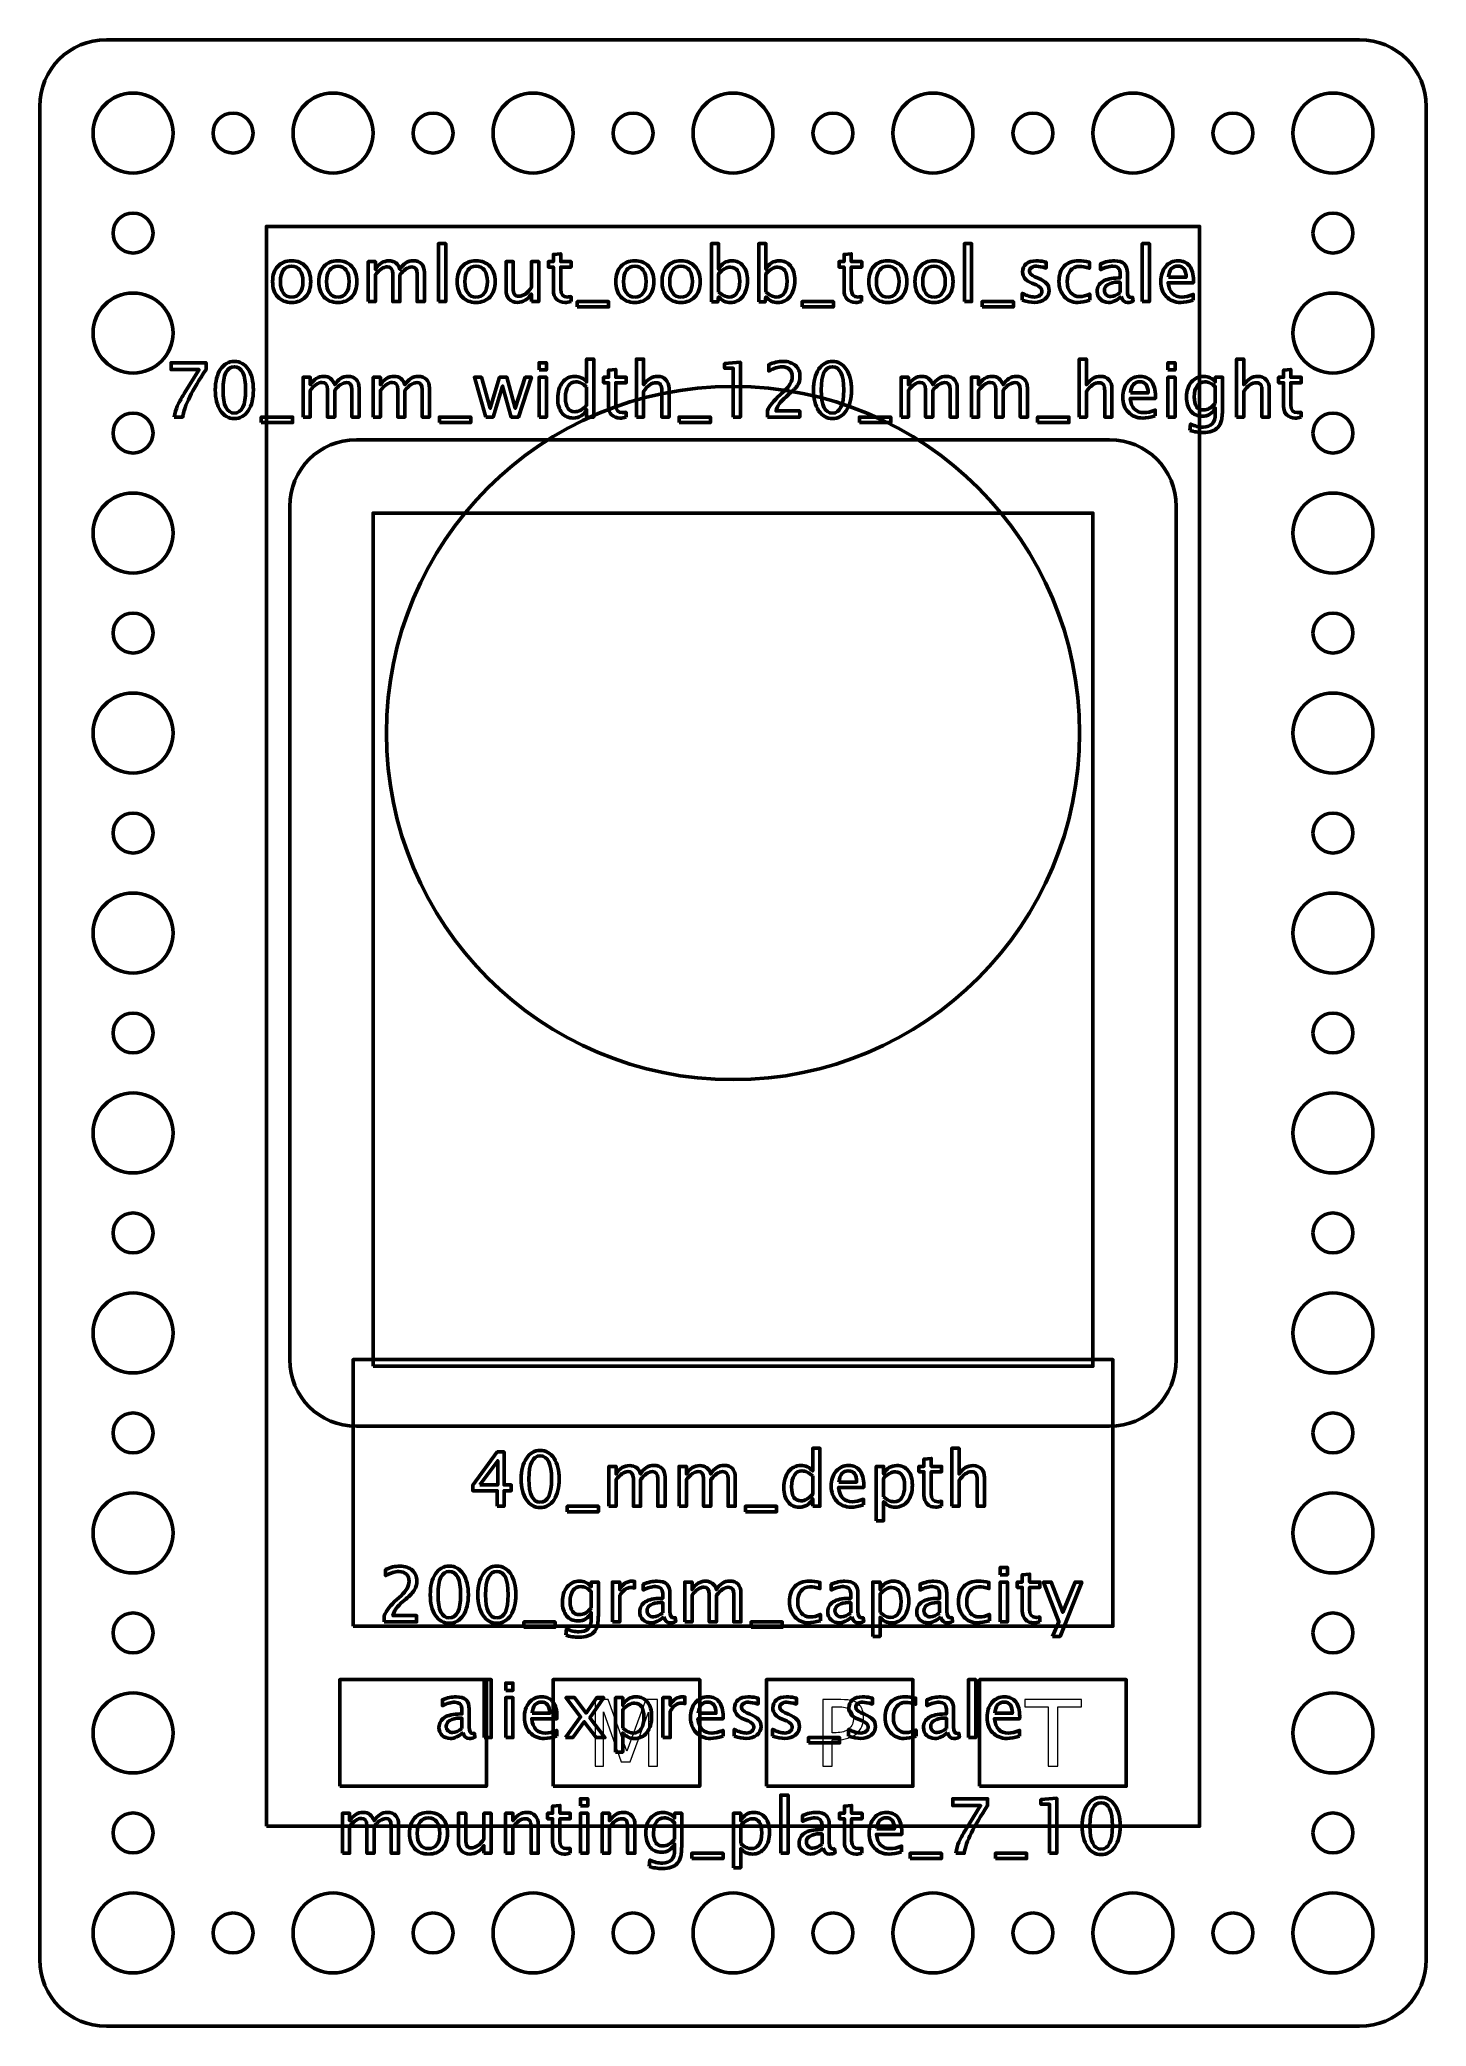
# Model space of a CAD drawing. Header units: centimetres. Extents: x -5.2 to 5.2, y -7.5 to 7.5.
import ezdxf

# ---------------------------------------------------------------- set-up
doc = ezdxf.new("R2010")
doc.units = ezdxf.units.CM
doc.header["$MEASUREMENT"] = 0
doc.layers.add('Layer 1', color=7, linetype='Continuous')

msp = doc.modelspace()

# ---------------------------------------------------------------- linework, layer by layer
at = {"layer": 'Layer 1', "color": 5, "lineweight": 53}
msp.add_lwpolyline([(-3.5, -5.95), (3.5, -5.95), (3.5, 6.05), (-3.5, 6.05), (-3.5, -5.95)], close=True, dxfattribs=at)
at = {"layer": 'Layer 1', "color": 4, "lineweight": 53}
for points in [[(-2.69999, -2.5), (2.70001, -2.5), (2.70001, 3.9), (-2.69999, 3.9), (-2.69999, -2.5)], [(-2.84999, -4.45), (2.85001, -4.45), (2.85001, -2.45), (-2.84999, -2.45), (-2.84999, -4.45)], [(-2.94993, -5.65), (-1.84993, -5.65), (-1.84993, -4.85), (-2.94993, -4.85), (-2.94993, -5.65)], [(-1.34993, -5.65), (-0.24993, -5.65), (-0.24993, -4.85), (-1.34993, -4.85), (-1.34993, -5.65)], [(0.25007, -5.65), (1.35007, -5.65), (1.35007, -4.85), (0.25007, -4.85), (0.25007, -5.65)], [(1.85007, -5.65), (2.95007, -5.65), (2.95007, -4.85), (1.85007, -4.85), (1.85007, -5.65)]]:
    msp.add_lwpolyline(points, close=True, dxfattribs=at)
at = {"layer": 'Layer 1', "lineweight": 53}
for centre, major_axis in [((-4.49999, 6.74999), (0, 0.30001)), ((-2.99999, 6.74999), (0, 0.30001)), ((-1.49999, 6.74999), (0, 0.30001)), ((0.00001, 6.74999), (0, 0.30001)), ((1.50001, 6.74999), (0, 0.30001)), ((3.00001, 6.74999), (0, 0.30001)), ((4.50001, 6.74999), (0, 0.30001)), ((-3.75, 6.75), (0, 0.15)), ((-2.25, 6.75), (0, 0.15)), ((-0.75, 6.75), (0, 0.15)), ((0.75, 6.75), (0, 0.15)), ((2.25, 6.75), (0, 0.15)), ((3.75, 6.75), (0, 0.15)), ((-4.49999, -6.75001), (0, 0.30001)), ((-2.99999, -6.75001), (0, 0.30001)), ((-1.49999, -6.75001), (0, 0.30001)), ((0.00001, -6.75001), (0, 0.30001)), ((1.50001, -6.75001), (0, 0.30001)), ((3.00001, -6.75001), (0, 0.30001)), ((4.50001, -6.75001), (0, 0.30001)), ((-3.75, -6.75), (0, 0.15)), ((-2.25, -6.75), (0, 0.15)), ((-0.75, -6.75), (0, 0.15)), ((0.75, -6.75), (0, 0.15)), ((2.25, -6.75), (0, 0.15)), ((3.75, -6.75), (0, 0.15))]:
    msp.add_ellipse(centre, major_axis=major_axis, ratio=1, dxfattribs=at)
at = {"layer": 'Layer 1', "color": 4, "lineweight": 53}
msp.add_ellipse((0.00005, 2.25001), major_axis=(0, 2.6), ratio=1, dxfattribs=at)
at = {"layer": 'Layer 1', "lineweight": 53}
for points, knots in [([(-5.2, -6.95), (-5.2, -6.95), (-5.2, 6.95), (-5.2, 6.95), (-5.2, 6.95), (-5.2, 7.22614), (-4.97614, 7.45), (-4.7, 7.45), (-4.7, 7.45), (-4.7, 7.45), (4.7, 7.45), (4.7, 7.45), (4.7, 7.45), (4.97614, 7.45), (5.2, 7.22614), (5.2, 6.95), (5.2, 6.95), (5.2, 6.95), (5.2, -6.95), (5.2, -6.95), (5.2, -6.95), (5.2, -7.22614), (4.97614, -7.45), (4.7, -7.45), (4.7, -7.45), (4.7, -7.45), (-4.7, -7.45), (-4.7, -7.45), (-4.7, -7.45), (-4.97614, -7.45), (-5.2, -7.22614), (-5.2, -6.95)], [0, 0, 0, 0, 0.11111111, 0.11111111, 0.11111111, 0.11111111, 0.22222222, 0.22222222, 0.22222222, 0.22222222, 0.33333333, 0.33333333, 0.33333333, 0.33333333, 0.44444444, 0.44444444, 0.44444444, 0.44444444, 0.55555556, 0.55555556, 0.55555556, 0.55555556, 0.66666667, 0.66666667, 0.66666667, 0.66666667, 0.77777778, 0.77777778, 0.77777778, 0.77777778, 1, 1, 1, 1]), ([(-4.65, 6), (-4.65, 6.08284), (-4.58284, 6.15), (-4.5, 6.15), (-4.5, 6.15), (-4.41716, 6.15), (-4.35, 6.08284), (-4.35, 6), (-4.35, 6), (-4.35, 5.91716), (-4.41716, 5.85), (-4.5, 5.85), (-4.5, 5.85), (-4.58284, 5.85), (-4.65, 5.91716), (-4.65, 6)], [0, 0, 0, 0, 0.2, 0.2, 0.2, 0.2, 0.4, 0.4, 0.4, 0.4, 0.6, 0.6, 0.6, 0.6, 1, 1, 1, 1]), ([(4.35, 6), (4.35, 6.08284), (4.41716, 6.15), (4.5, 6.15), (4.5, 6.15), (4.58284, 6.15), (4.65, 6.08284), (4.65, 6), (4.65, 6), (4.65, 5.91716), (4.58284, 5.85), (4.5, 5.85), (4.5, 5.85), (4.41716, 5.85), (4.35, 5.91716), (4.35, 6)], [0, 0, 0, 0, 0.2, 0.2, 0.2, 0.2, 0.4, 0.4, 0.4, 0.4, 0.6, 0.6, 0.6, 0.6, 1, 1, 1, 1]), ([(-4.8, 5.25), (-4.8, 5.41569), (-4.66569, 5.55), (-4.5, 5.55), (-4.5, 5.55), (-4.33431, 5.55), (-4.2, 5.41569), (-4.2, 5.25), (-4.2, 5.25), (-4.2, 5.08431), (-4.33431, 4.95), (-4.5, 4.95), (-4.5, 4.95), (-4.66569, 4.95), (-4.8, 5.08431), (-4.8, 5.25)], [0, 0, 0, 0, 0.2, 0.2, 0.2, 0.2, 0.4, 0.4, 0.4, 0.4, 0.6, 0.6, 0.6, 0.6, 1, 1, 1, 1]), ([(4.2, 5.25), (4.2, 5.41569), (4.33431, 5.55), (4.5, 5.55), (4.5, 5.55), (4.66569, 5.55), (4.8, 5.41569), (4.8, 5.25), (4.8, 5.25), (4.8, 5.08431), (4.66569, 4.95), (4.5, 4.95), (4.5, 4.95), (4.33431, 4.95), (4.2, 5.08431), (4.2, 5.25)], [0, 0, 0, 0, 0.2, 0.2, 0.2, 0.2, 0.4, 0.4, 0.4, 0.4, 0.6, 0.6, 0.6, 0.6, 1, 1, 1, 1]), ([(-4.65, 4.5), (-4.65, 4.58284), (-4.58284, 4.65), (-4.5, 4.65), (-4.5, 4.65), (-4.41716, 4.65), (-4.35, 4.58284), (-4.35, 4.5), (-4.35, 4.5), (-4.35, 4.41716), (-4.41716, 4.35), (-4.5, 4.35), (-4.5, 4.35), (-4.58284, 4.35), (-4.65, 4.41716), (-4.65, 4.5)], [0, 0, 0, 0, 0.2, 0.2, 0.2, 0.2, 0.4, 0.4, 0.4, 0.4, 0.6, 0.6, 0.6, 0.6, 1, 1, 1, 1]), ([(4.35, 4.5), (4.35, 4.58284), (4.41716, 4.65), (4.5, 4.65), (4.5, 4.65), (4.58284, 4.65), (4.65, 4.58284), (4.65, 4.5), (4.65, 4.5), (4.65, 4.41716), (4.58284, 4.35), (4.5, 4.35), (4.5, 4.35), (4.41716, 4.35), (4.35, 4.41716), (4.35, 4.5)], [0, 0, 0, 0, 0.2, 0.2, 0.2, 0.2, 0.4, 0.4, 0.4, 0.4, 0.6, 0.6, 0.6, 0.6, 1, 1, 1, 1]), ([(-3.325, -2.45), (-3.325, -2.45), (-3.325, 3.95), (-3.325, 3.95), (-3.325, 3.95), (-3.325, 4.22614), (-3.10114, 4.45), (-2.825, 4.45), (-2.825, 4.45), (-2.825, 4.45), (2.825, 4.45), (2.825, 4.45), (2.825, 4.45), (3.10114, 4.45), (3.325, 4.22614), (3.325, 3.95), (3.325, 3.95), (3.325, 3.95), (3.325, -2.45), (3.325, -2.45), (3.325, -2.45), (3.325, -2.72614), (3.10114, -2.95), (2.825, -2.95), (2.825, -2.95), (2.825, -2.95), (-2.825, -2.95), (-2.825, -2.95), (-2.825, -2.95), (-3.10114, -2.95), (-3.325, -2.72614), (-3.325, -2.45)], [0, 0, 0, 0, 0.11111111, 0.11111111, 0.11111111, 0.11111111, 0.22222222, 0.22222222, 0.22222222, 0.22222222, 0.33333333, 0.33333333, 0.33333333, 0.33333333, 0.44444444, 0.44444444, 0.44444444, 0.44444444, 0.55555556, 0.55555556, 0.55555556, 0.55555556, 0.66666667, 0.66666667, 0.66666667, 0.66666667, 0.77777778, 0.77777778, 0.77777778, 0.77777778, 1, 1, 1, 1]), ([(-4.8, 3.75), (-4.8, 3.91569), (-4.66569, 4.05), (-4.5, 4.05), (-4.5, 4.05), (-4.33431, 4.05), (-4.2, 3.91569), (-4.2, 3.75), (-4.2, 3.75), (-4.2, 3.58431), (-4.33431, 3.45), (-4.5, 3.45), (-4.5, 3.45), (-4.66569, 3.45), (-4.8, 3.58431), (-4.8, 3.75)], [0, 0, 0, 0, 0.2, 0.2, 0.2, 0.2, 0.4, 0.4, 0.4, 0.4, 0.6, 0.6, 0.6, 0.6, 1, 1, 1, 1]), ([(4.2, 3.75), (4.2, 3.91569), (4.33431, 4.05), (4.5, 4.05), (4.5, 4.05), (4.66569, 4.05), (4.8, 3.91569), (4.8, 3.75), (4.8, 3.75), (4.8, 3.58431), (4.66569, 3.45), (4.5, 3.45), (4.5, 3.45), (4.33431, 3.45), (4.2, 3.58431), (4.2, 3.75)], [0, 0, 0, 0, 0.2, 0.2, 0.2, 0.2, 0.4, 0.4, 0.4, 0.4, 0.6, 0.6, 0.6, 0.6, 1, 1, 1, 1]), ([(-4.65, 3), (-4.65, 3.08284), (-4.58284, 3.15), (-4.5, 3.15), (-4.5, 3.15), (-4.41716, 3.15), (-4.35, 3.08284), (-4.35, 3), (-4.35, 3), (-4.35, 2.91716), (-4.41716, 2.85), (-4.5, 2.85), (-4.5, 2.85), (-4.58284, 2.85), (-4.65, 2.91716), (-4.65, 3)], [0, 0, 0, 0, 0.2, 0.2, 0.2, 0.2, 0.4, 0.4, 0.4, 0.4, 0.6, 0.6, 0.6, 0.6, 1, 1, 1, 1]), ([(4.35, 3), (4.35, 3.08284), (4.41716, 3.15), (4.5, 3.15), (4.5, 3.15), (4.58284, 3.15), (4.65, 3.08284), (4.65, 3), (4.65, 3), (4.65, 2.91716), (4.58284, 2.85), (4.5, 2.85), (4.5, 2.85), (4.41716, 2.85), (4.35, 2.91716), (4.35, 3)], [0, 0, 0, 0, 0.2, 0.2, 0.2, 0.2, 0.4, 0.4, 0.4, 0.4, 0.6, 0.6, 0.6, 0.6, 1, 1, 1, 1]), ([(-4.8, 2.25), (-4.8, 2.41569), (-4.66569, 2.55), (-4.5, 2.55), (-4.5, 2.55), (-4.33431, 2.55), (-4.2, 2.41569), (-4.2, 2.25), (-4.2, 2.25), (-4.2, 2.08431), (-4.33431, 1.95), (-4.5, 1.95), (-4.5, 1.95), (-4.66569, 1.95), (-4.8, 2.08431), (-4.8, 2.25)], [0, 0, 0, 0, 0.2, 0.2, 0.2, 0.2, 0.4, 0.4, 0.4, 0.4, 0.6, 0.6, 0.6, 0.6, 1, 1, 1, 1]), ([(4.2, 2.25), (4.2, 2.41569), (4.33431, 2.55), (4.5, 2.55), (4.5, 2.55), (4.66569, 2.55), (4.8, 2.41569), (4.8, 2.25), (4.8, 2.25), (4.8, 2.08431), (4.66569, 1.95), (4.5, 1.95), (4.5, 1.95), (4.33431, 1.95), (4.2, 2.08431), (4.2, 2.25)], [0, 0, 0, 0, 0.2, 0.2, 0.2, 0.2, 0.4, 0.4, 0.4, 0.4, 0.6, 0.6, 0.6, 0.6, 1, 1, 1, 1]), ([(-4.65, 1.5), (-4.65, 1.58284), (-4.58284, 1.65), (-4.5, 1.65), (-4.5, 1.65), (-4.41716, 1.65), (-4.35, 1.58284), (-4.35, 1.5), (-4.35, 1.5), (-4.35, 1.41716), (-4.41716, 1.35), (-4.5, 1.35), (-4.5, 1.35), (-4.58284, 1.35), (-4.65, 1.41716), (-4.65, 1.5)], [0, 0, 0, 0, 0.2, 0.2, 0.2, 0.2, 0.4, 0.4, 0.4, 0.4, 0.6, 0.6, 0.6, 0.6, 1, 1, 1, 1]), ([(4.35, 1.5), (4.35, 1.58284), (4.41716, 1.65), (4.5, 1.65), (4.5, 1.65), (4.58284, 1.65), (4.65, 1.58284), (4.65, 1.5), (4.65, 1.5), (4.65, 1.41716), (4.58284, 1.35), (4.5, 1.35), (4.5, 1.35), (4.41716, 1.35), (4.35, 1.41716), (4.35, 1.5)], [0, 0, 0, 0, 0.2, 0.2, 0.2, 0.2, 0.4, 0.4, 0.4, 0.4, 0.6, 0.6, 0.6, 0.6, 1, 1, 1, 1]), ([(-4.8, 0.75), (-4.8, 0.91569), (-4.66569, 1.05), (-4.5, 1.05), (-4.5, 1.05), (-4.33431, 1.05), (-4.2, 0.91569), (-4.2, 0.75), (-4.2, 0.75), (-4.2, 0.58431), (-4.33431, 0.45), (-4.5, 0.45), (-4.5, 0.45), (-4.66569, 0.45), (-4.8, 0.58431), (-4.8, 0.75)], [0, 0, 0, 0, 0.2, 0.2, 0.2, 0.2, 0.4, 0.4, 0.4, 0.4, 0.6, 0.6, 0.6, 0.6, 1, 1, 1, 1]), ([(4.2, 0.75), (4.2, 0.91569), (4.33431, 1.05), (4.5, 1.05), (4.5, 1.05), (4.66569, 1.05), (4.8, 0.91569), (4.8, 0.75), (4.8, 0.75), (4.8, 0.58431), (4.66569, 0.45), (4.5, 0.45), (4.5, 0.45), (4.33431, 0.45), (4.2, 0.58431), (4.2, 0.75)], [0, 0, 0, 0, 0.2, 0.2, 0.2, 0.2, 0.4, 0.4, 0.4, 0.4, 0.6, 0.6, 0.6, 0.6, 1, 1, 1, 1]), ([(-4.65, 0), (-4.65, 0.08284), (-4.58284, 0.15), (-4.5, 0.15), (-4.5, 0.15), (-4.41716, 0.15), (-4.35, 0.08284), (-4.35, 0), (-4.35, 0), (-4.35, -0.08284), (-4.41716, -0.15), (-4.5, -0.15), (-4.5, -0.15), (-4.58284, -0.15), (-4.65, -0.08284), (-4.65, 0)], [0, 0, 0, 0, 0.2, 0.2, 0.2, 0.2, 0.4, 0.4, 0.4, 0.4, 0.6, 0.6, 0.6, 0.6, 1, 1, 1, 1]), ([(4.35, 0), (4.35, 0.08284), (4.41716, 0.15), (4.5, 0.15), (4.5, 0.15), (4.58284, 0.15), (4.65, 0.08284), (4.65, 0), (4.65, 0), (4.65, -0.08284), (4.58284, -0.15), (4.5, -0.15), (4.5, -0.15), (4.41716, -0.15), (4.35, -0.08284), (4.35, 0)], [0, 0, 0, 0, 0.2, 0.2, 0.2, 0.2, 0.4, 0.4, 0.4, 0.4, 0.6, 0.6, 0.6, 0.6, 1, 1, 1, 1]), ([(-4.8, -0.75), (-4.8, -0.58431), (-4.66569, -0.45), (-4.5, -0.45), (-4.5, -0.45), (-4.33431, -0.45), (-4.2, -0.58431), (-4.2, -0.75), (-4.2, -0.75), (-4.2, -0.91569), (-4.33431, -1.05), (-4.5, -1.05), (-4.5, -1.05), (-4.66569, -1.05), (-4.8, -0.91569), (-4.8, -0.75)], [0, 0, 0, 0, 0.2, 0.2, 0.2, 0.2, 0.4, 0.4, 0.4, 0.4, 0.6, 0.6, 0.6, 0.6, 1, 1, 1, 1]), ([(4.2, -0.75), (4.2, -0.58431), (4.33431, -0.45), (4.5, -0.45), (4.5, -0.45), (4.66569, -0.45), (4.8, -0.58431), (4.8, -0.75), (4.8, -0.75), (4.8, -0.91569), (4.66569, -1.05), (4.5, -1.05), (4.5, -1.05), (4.33431, -1.05), (4.2, -0.91569), (4.2, -0.75)], [0, 0, 0, 0, 0.2, 0.2, 0.2, 0.2, 0.4, 0.4, 0.4, 0.4, 0.6, 0.6, 0.6, 0.6, 1, 1, 1, 1]), ([(-4.65, -1.5), (-4.65, -1.41716), (-4.58284, -1.35), (-4.5, -1.35), (-4.5, -1.35), (-4.41716, -1.35), (-4.35, -1.41716), (-4.35, -1.5), (-4.35, -1.5), (-4.35, -1.58284), (-4.41716, -1.65), (-4.5, -1.65), (-4.5, -1.65), (-4.58284, -1.65), (-4.65, -1.58284), (-4.65, -1.5)], [0, 0, 0, 0, 0.2, 0.2, 0.2, 0.2, 0.4, 0.4, 0.4, 0.4, 0.6, 0.6, 0.6, 0.6, 1, 1, 1, 1]), ([(4.35, -1.5), (4.35, -1.41716), (4.41716, -1.35), (4.5, -1.35), (4.5, -1.35), (4.58284, -1.35), (4.65, -1.41716), (4.65, -1.5), (4.65, -1.5), (4.65, -1.58284), (4.58284, -1.65), (4.5, -1.65), (4.5, -1.65), (4.41716, -1.65), (4.35, -1.58284), (4.35, -1.5)], [0, 0, 0, 0, 0.2, 0.2, 0.2, 0.2, 0.4, 0.4, 0.4, 0.4, 0.6, 0.6, 0.6, 0.6, 1, 1, 1, 1]), ([(-4.8, -2.25), (-4.8, -2.08431), (-4.66569, -1.95), (-4.5, -1.95), (-4.5, -1.95), (-4.33431, -1.95), (-4.2, -2.08431), (-4.2, -2.25), (-4.2, -2.25), (-4.2, -2.41569), (-4.33431, -2.55), (-4.5, -2.55), (-4.5, -2.55), (-4.66569, -2.55), (-4.8, -2.41569), (-4.8, -2.25)], [0, 0, 0, 0, 0.2, 0.2, 0.2, 0.2, 0.4, 0.4, 0.4, 0.4, 0.6, 0.6, 0.6, 0.6, 1, 1, 1, 1]), ([(4.2, -2.25), (4.2, -2.08431), (4.33431, -1.95), (4.5, -1.95), (4.5, -1.95), (4.66569, -1.95), (4.8, -2.08431), (4.8, -2.25), (4.8, -2.25), (4.8, -2.41569), (4.66569, -2.55), (4.5, -2.55), (4.5, -2.55), (4.33431, -2.55), (4.2, -2.41569), (4.2, -2.25)], [0, 0, 0, 0, 0.2, 0.2, 0.2, 0.2, 0.4, 0.4, 0.4, 0.4, 0.6, 0.6, 0.6, 0.6, 1, 1, 1, 1]), ([(-4.65, -3), (-4.65, -2.91716), (-4.58284, -2.85), (-4.5, -2.85), (-4.5, -2.85), (-4.41716, -2.85), (-4.35, -2.91716), (-4.35, -3), (-4.35, -3), (-4.35, -3.08284), (-4.41716, -3.15), (-4.5, -3.15), (-4.5, -3.15), (-4.58284, -3.15), (-4.65, -3.08284), (-4.65, -3)], [0, 0, 0, 0, 0.2, 0.2, 0.2, 0.2, 0.4, 0.4, 0.4, 0.4, 0.6, 0.6, 0.6, 0.6, 1, 1, 1, 1]), ([(4.35, -3), (4.35, -2.91716), (4.41716, -2.85), (4.5, -2.85), (4.5, -2.85), (4.58284, -2.85), (4.65, -2.91716), (4.65, -3), (4.65, -3), (4.65, -3.08284), (4.58284, -3.15), (4.5, -3.15), (4.5, -3.15), (4.41716, -3.15), (4.35, -3.08284), (4.35, -3)], [0, 0, 0, 0, 0.2, 0.2, 0.2, 0.2, 0.4, 0.4, 0.4, 0.4, 0.6, 0.6, 0.6, 0.6, 1, 1, 1, 1]), ([(-4.8, -3.75), (-4.8, -3.58431), (-4.66569, -3.45), (-4.5, -3.45), (-4.5, -3.45), (-4.33431, -3.45), (-4.2, -3.58431), (-4.2, -3.75), (-4.2, -3.75), (-4.2, -3.91569), (-4.33431, -4.05), (-4.5, -4.05), (-4.5, -4.05), (-4.66569, -4.05), (-4.8, -3.91569), (-4.8, -3.75)], [0, 0, 0, 0, 0.2, 0.2, 0.2, 0.2, 0.4, 0.4, 0.4, 0.4, 0.6, 0.6, 0.6, 0.6, 1, 1, 1, 1]), ([(4.2, -3.75), (4.2, -3.58431), (4.33431, -3.45), (4.5, -3.45), (4.5, -3.45), (4.66569, -3.45), (4.8, -3.58431), (4.8, -3.75), (4.8, -3.75), (4.8, -3.91569), (4.66569, -4.05), (4.5, -4.05), (4.5, -4.05), (4.33431, -4.05), (4.2, -3.91569), (4.2, -3.75)], [0, 0, 0, 0, 0.2, 0.2, 0.2, 0.2, 0.4, 0.4, 0.4, 0.4, 0.6, 0.6, 0.6, 0.6, 1, 1, 1, 1]), ([(-4.65, -4.5), (-4.65, -4.41716), (-4.58284, -4.35), (-4.5, -4.35), (-4.5, -4.35), (-4.41716, -4.35), (-4.35, -4.41716), (-4.35, -4.5), (-4.35, -4.5), (-4.35, -4.58284), (-4.41716, -4.65), (-4.5, -4.65), (-4.5, -4.65), (-4.58284, -4.65), (-4.65, -4.58284), (-4.65, -4.5)], [0, 0, 0, 0, 0.2, 0.2, 0.2, 0.2, 0.4, 0.4, 0.4, 0.4, 0.6, 0.6, 0.6, 0.6, 1, 1, 1, 1]), ([(4.35, -4.5), (4.35, -4.41716), (4.41716, -4.35), (4.5, -4.35), (4.5, -4.35), (4.58284, -4.35), (4.65, -4.41716), (4.65, -4.5), (4.65, -4.5), (4.65, -4.58284), (4.58284, -4.65), (4.5, -4.65), (4.5, -4.65), (4.41716, -4.65), (4.35, -4.58284), (4.35, -4.5)], [0, 0, 0, 0, 0.2, 0.2, 0.2, 0.2, 0.4, 0.4, 0.4, 0.4, 0.6, 0.6, 0.6, 0.6, 1, 1, 1, 1]), ([(-4.8, -5.25), (-4.8, -5.08431), (-4.66569, -4.95), (-4.5, -4.95), (-4.5, -4.95), (-4.33431, -4.95), (-4.2, -5.08431), (-4.2, -5.25), (-4.2, -5.25), (-4.2, -5.41569), (-4.33431, -5.55), (-4.5, -5.55), (-4.5, -5.55), (-4.66569, -5.55), (-4.8, -5.41569), (-4.8, -5.25)], [0, 0, 0, 0, 0.2, 0.2, 0.2, 0.2, 0.4, 0.4, 0.4, 0.4, 0.6, 0.6, 0.6, 0.6, 1, 1, 1, 1]), ([(4.2, -5.25), (4.2, -5.08431), (4.33431, -4.95), (4.5, -4.95), (4.5, -4.95), (4.66569, -4.95), (4.8, -5.08431), (4.8, -5.25), (4.8, -5.25), (4.8, -5.41569), (4.66569, -5.55), (4.5, -5.55), (4.5, -5.55), (4.33431, -5.55), (4.2, -5.41569), (4.2, -5.25)], [0, 0, 0, 0, 0.2, 0.2, 0.2, 0.2, 0.4, 0.4, 0.4, 0.4, 0.6, 0.6, 0.6, 0.6, 1, 1, 1, 1]), ([(-4.65, -6), (-4.65, -5.91716), (-4.58284, -5.85), (-4.5, -5.85), (-4.5, -5.85), (-4.41716, -5.85), (-4.35, -5.91716), (-4.35, -6), (-4.35, -6), (-4.35, -6.08284), (-4.41716, -6.15), (-4.5, -6.15), (-4.5, -6.15), (-4.58284, -6.15), (-4.65, -6.08284), (-4.65, -6)], [0, 0, 0, 0, 0.2, 0.2, 0.2, 0.2, 0.4, 0.4, 0.4, 0.4, 0.6, 0.6, 0.6, 0.6, 1, 1, 1, 1]), ([(4.35, -6), (4.35, -5.91716), (4.41716, -5.85), (4.5, -5.85), (4.5, -5.85), (4.58284, -5.85), (4.65, -5.91716), (4.65, -6), (4.65, -6), (4.65, -6.08284), (4.58284, -6.15), (4.5, -6.15), (4.5, -6.15), (4.41716, -6.15), (4.35, -6.08284), (4.35, -6)], [0, 0, 0, 0, 0.2, 0.2, 0.2, 0.2, 0.4, 0.4, 0.4, 0.4, 0.6, 0.6, 0.6, 0.6, 1, 1, 1, 1])]:
    msp.add_open_spline(points, degree=3, knots=knots, dxfattribs=at)
at = {"layer": 'Layer 1', "color": 5, "lineweight": 53}
for points, knots in [([(-2.20906, 5.4864), (-2.20906, 5.4864), (-2.20906, 5.92158), (-2.20906, 5.92158), (-2.20906, 5.92158), (-2.20906, 5.92158), (-2.15488, 5.92158), (-2.15488, 5.92158), (-2.15488, 5.92158), (-2.15488, 5.92158), (-2.15488, 5.4864), (-2.15488, 5.4864), (-2.15488, 5.4864), (-2.15488, 5.4864), (-2.20906, 5.4864), (-2.20906, 5.4864)], [0, 0, 0, 0, 0.2, 0.2, 0.2, 0.2, 0.4, 0.4, 0.4, 0.4, 0.6, 0.6, 0.6, 0.6, 1, 1, 1, 1]), ([(-1.21507, 5.48649), (-1.23182, 5.48188), (-1.2464, 5.47963), (-1.25872, 5.47963), (-1.25872, 5.47963), (-1.28638, 5.47963), (-1.30792, 5.48753), (-1.32335, 5.50333), (-1.32335, 5.50333), (-1.33887, 5.51914), (-1.34659, 5.54106), (-1.34659, 5.56918), (-1.34659, 5.56918), (-1.34659, 5.56918), (-1.34659, 5.74491), (-1.34659, 5.74491), (-1.34659, 5.74491), (-1.34659, 5.74491), (-1.38403, 5.74491), (-1.38403, 5.74491), (-1.38403, 5.74491), (-1.38403, 5.74491), (-1.38403, 5.78555), (-1.38403, 5.78555), (-1.38403, 5.78555), (-1.38403, 5.78555), (-1.34659, 5.78555), (-1.34659, 5.78555), (-1.34659, 5.78555), (-1.34659, 5.78555), (-1.34659, 5.83965), (-1.34659, 5.83965), (-1.34659, 5.83965), (-1.34659, 5.83965), (-1.2924, 5.84482), (-1.2924, 5.84482), (-1.2924, 5.84482), (-1.2924, 5.84482), (-1.2924, 5.78555), (-1.2924, 5.78555), (-1.2924, 5.78555), (-1.2924, 5.78555), (-1.21394, 5.78555), (-1.21394, 5.78555), (-1.21394, 5.78555), (-1.21394, 5.78555), (-1.21394, 5.74491), (-1.21394, 5.74491), (-1.21394, 5.74491), (-1.21394, 5.74491), (-1.2924, 5.74491), (-1.2924, 5.74491), (-1.2924, 5.74491), (-1.2924, 5.74491), (-1.2924, 5.57897), (-1.2924, 5.57897), (-1.2924, 5.57897), (-1.2924, 5.53983), (-1.27537, 5.52027), (-1.24141, 5.52027), (-1.24141, 5.52027), (-1.23417, 5.52027), (-1.22542, 5.52149), (-1.21507, 5.52384), (-1.21507, 5.52384), (-1.21507, 5.52384), (-1.21507, 5.48649), (-1.21507, 5.48649)], [0, 0, 0, 0, 0.05555556, 0.05555556, 0.05555556, 0.05555556, 0.11111111, 0.11111111, 0.11111111, 0.11111111, 0.16666667, 0.16666667, 0.16666667, 0.16666667, 0.22222222, 0.22222222, 0.22222222, 0.22222222, 0.27777778, 0.27777778, 0.27777778, 0.27777778, 0.33333333, 0.33333333, 0.33333333, 0.33333333, 0.38888889, 0.38888889, 0.38888889, 0.38888889, 0.44444444, 0.44444444, 0.44444444, 0.44444444, 0.5, 0.5, 0.5, 0.5, 0.55555556, 0.55555556, 0.55555556, 0.55555556, 0.61111111, 0.61111111, 0.61111111, 0.61111111, 0.66666667, 0.66666667, 0.66666667, 0.66666667, 0.72222222, 0.72222222, 0.72222222, 0.72222222, 0.77777778, 0.77777778, 0.77777778, 0.77777778, 0.83333333, 0.83333333, 0.83333333, 0.83333333, 0.88888889, 0.88888889, 0.88888889, 0.88888889, 1, 1, 1, 1]), ([(-0.16199, 5.48301), (-0.16199, 5.48301), (-0.16199, 5.92158), (-0.16199, 5.92158), (-0.16199, 5.92158), (-0.16199, 5.92158), (-0.10781, 5.92158), (-0.10781, 5.92158), (-0.10781, 5.92158), (-0.10781, 5.92158), (-0.10781, 5.72902), (-0.10781, 5.72902), (-0.10781, 5.72902), (-0.08561, 5.77088), (-0.05221, 5.79176), (-0.00771, 5.79176), (-0.00771, 5.79176), (0.02832, 5.79176), (0.05663, 5.77869), (0.07733, 5.75244), (0.07733, 5.75244), (0.09802, 5.72619), (0.10837, 5.69035), (0.10837, 5.64491), (0.10837, 5.64491), (0.10837, 5.59543), (0.09661, 5.55545), (0.07319, 5.52516), (0.07319, 5.52516), (0.04977, 5.49477), (0.01891, 5.47963), (-0.01928, 5.47963), (-0.01928, 5.47963), (-0.05475, 5.47963), (-0.08429, 5.49317), (-0.10781, 5.52036), (-0.10781, 5.52036), (-0.10781, 5.52036), (-0.11439, 5.48301), (-0.11439, 5.48301), (-0.11439, 5.48301), (-0.11439, 5.48301), (-0.16199, 5.48301), (-0.16199, 5.48301)], [0, 0, 0, 0, 0.08333333, 0.08333333, 0.08333333, 0.08333333, 0.16666667, 0.16666667, 0.16666667, 0.16666667, 0.25, 0.25, 0.25, 0.25, 0.33333333, 0.33333333, 0.33333333, 0.33333333, 0.41666667, 0.41666667, 0.41666667, 0.41666667, 0.5, 0.5, 0.5, 0.5, 0.58333333, 0.58333333, 0.58333333, 0.58333333, 0.66666667, 0.66666667, 0.66666667, 0.66666667, 0.75, 0.75, 0.75, 0.75, 0.83333333, 0.83333333, 0.83333333, 0.83333333, 1, 1, 1, 1]), ([(0.19323, 5.48301), (0.19323, 5.48301), (0.19323, 5.92158), (0.19323, 5.92158), (0.19323, 5.92158), (0.19323, 5.92158), (0.24741, 5.92158), (0.24741, 5.92158), (0.24741, 5.92158), (0.24741, 5.92158), (0.24741, 5.72902), (0.24741, 5.72902), (0.24741, 5.72902), (0.26961, 5.77088), (0.30301, 5.79176), (0.34751, 5.79176), (0.34751, 5.79176), (0.38354, 5.79176), (0.41185, 5.77869), (0.43255, 5.75244), (0.43255, 5.75244), (0.45324, 5.72619), (0.46359, 5.69035), (0.46359, 5.64491), (0.46359, 5.64491), (0.46359, 5.59543), (0.45183, 5.55545), (0.42841, 5.52516), (0.42841, 5.52516), (0.40499, 5.49477), (0.37413, 5.47963), (0.33594, 5.47963), (0.33594, 5.47963), (0.30047, 5.47963), (0.27093, 5.49317), (0.24741, 5.52036), (0.24741, 5.52036), (0.24741, 5.52036), (0.24083, 5.48301), (0.24083, 5.48301), (0.24083, 5.48301), (0.24083, 5.48301), (0.19323, 5.48301), (0.19323, 5.48301)], [0, 0, 0, 0, 0.08333333, 0.08333333, 0.08333333, 0.08333333, 0.16666667, 0.16666667, 0.16666667, 0.16666667, 0.25, 0.25, 0.25, 0.25, 0.33333333, 0.33333333, 0.33333333, 0.33333333, 0.41666667, 0.41666667, 0.41666667, 0.41666667, 0.5, 0.5, 0.5, 0.5, 0.58333333, 0.58333333, 0.58333333, 0.58333333, 0.66666667, 0.66666667, 0.66666667, 0.66666667, 0.75, 0.75, 0.75, 0.75, 0.83333333, 0.83333333, 0.83333333, 0.83333333, 1, 1, 1, 1]), ([(0.96446, 5.48649), (0.94771, 5.48188), (0.93313, 5.47963), (0.92081, 5.47963), (0.92081, 5.47963), (0.89315, 5.47963), (0.87161, 5.48753), (0.85618, 5.50333), (0.85618, 5.50333), (0.84066, 5.51914), (0.83294, 5.54106), (0.83294, 5.56918), (0.83294, 5.56918), (0.83294, 5.56918), (0.83294, 5.74491), (0.83294, 5.74491), (0.83294, 5.74491), (0.83294, 5.74491), (0.7955, 5.74491), (0.7955, 5.74491), (0.7955, 5.74491), (0.7955, 5.74491), (0.7955, 5.78555), (0.7955, 5.78555), (0.7955, 5.78555), (0.7955, 5.78555), (0.83294, 5.78555), (0.83294, 5.78555), (0.83294, 5.78555), (0.83294, 5.78555), (0.83294, 5.83965), (0.83294, 5.83965), (0.83294, 5.83965), (0.83294, 5.83965), (0.88713, 5.84482), (0.88713, 5.84482), (0.88713, 5.84482), (0.88713, 5.84482), (0.88713, 5.78555), (0.88713, 5.78555), (0.88713, 5.78555), (0.88713, 5.78555), (0.96559, 5.78555), (0.96559, 5.78555), (0.96559, 5.78555), (0.96559, 5.78555), (0.96559, 5.74491), (0.96559, 5.74491), (0.96559, 5.74491), (0.96559, 5.74491), (0.88713, 5.74491), (0.88713, 5.74491), (0.88713, 5.74491), (0.88713, 5.74491), (0.88713, 5.57897), (0.88713, 5.57897), (0.88713, 5.57897), (0.88713, 5.53983), (0.90416, 5.52027), (0.93812, 5.52027), (0.93812, 5.52027), (0.94536, 5.52027), (0.95411, 5.52149), (0.96446, 5.52384), (0.96446, 5.52384), (0.96446, 5.52384), (0.96446, 5.48649), (0.96446, 5.48649)], [0, 0, 0, 0, 0.05555556, 0.05555556, 0.05555556, 0.05555556, 0.11111111, 0.11111111, 0.11111111, 0.11111111, 0.16666667, 0.16666667, 0.16666667, 0.16666667, 0.22222222, 0.22222222, 0.22222222, 0.22222222, 0.27777778, 0.27777778, 0.27777778, 0.27777778, 0.33333333, 0.33333333, 0.33333333, 0.33333333, 0.38888889, 0.38888889, 0.38888889, 0.38888889, 0.44444444, 0.44444444, 0.44444444, 0.44444444, 0.5, 0.5, 0.5, 0.5, 0.55555556, 0.55555556, 0.55555556, 0.55555556, 0.61111111, 0.61111111, 0.61111111, 0.61111111, 0.66666667, 0.66666667, 0.66666667, 0.66666667, 0.72222222, 0.72222222, 0.72222222, 0.72222222, 0.77777778, 0.77777778, 0.77777778, 0.77777778, 0.83333333, 0.83333333, 0.83333333, 0.83333333, 0.88888889, 0.88888889, 0.88888889, 0.88888889, 1, 1, 1, 1]), ([(1.73531, 5.4864), (1.73531, 5.4864), (1.73531, 5.92158), (1.73531, 5.92158), (1.73531, 5.92158), (1.73531, 5.92158), (1.78949, 5.92158), (1.78949, 5.92158), (1.78949, 5.92158), (1.78949, 5.92158), (1.78949, 5.4864), (1.78949, 5.4864), (1.78949, 5.4864), (1.78949, 5.4864), (1.73531, 5.4864), (1.73531, 5.4864)], [0, 0, 0, 0, 0.2, 0.2, 0.2, 0.2, 0.4, 0.4, 0.4, 0.4, 0.6, 0.6, 0.6, 0.6, 1, 1, 1, 1]), ([(3.06919, 5.4864), (3.06919, 5.4864), (3.06919, 5.92158), (3.06919, 5.92158), (3.06919, 5.92158), (3.06919, 5.92158), (3.12337, 5.92158), (3.12337, 5.92158), (3.12337, 5.92158), (3.12337, 5.92158), (3.12337, 5.4864), (3.12337, 5.4864), (3.12337, 5.4864), (3.12337, 5.4864), (3.06919, 5.4864), (3.06919, 5.4864)], [0, 0, 0, 0, 0.2, 0.2, 0.2, 0.2, 0.4, 0.4, 0.4, 0.4, 0.6, 0.6, 0.6, 0.6, 1, 1, 1, 1]), ([(-3.31049, 5.47963), (-3.35442, 5.47963), (-3.38923, 5.49364), (-3.41481, 5.52168), (-3.41481, 5.52168), (-3.4405, 5.54971), (-3.45329, 5.58781), (-3.45329, 5.63588), (-3.45329, 5.63588), (-3.45329, 5.68386), (-3.4405, 5.72187), (-3.41481, 5.74981), (-3.41481, 5.74981), (-3.38923, 5.77775), (-3.35442, 5.79176), (-3.31049, 5.79176), (-3.31049, 5.79176), (-3.26655, 5.79176), (-3.23175, 5.77775), (-3.20616, 5.74981), (-3.20616, 5.74981), (-3.18048, 5.72187), (-3.16768, 5.68386), (-3.16768, 5.63588), (-3.16768, 5.63588), (-3.16768, 5.58781), (-3.18048, 5.54971), (-3.20616, 5.52168), (-3.20616, 5.52168), (-3.23175, 5.49364), (-3.26655, 5.47963), (-3.31049, 5.47963)], [0, 0, 0, 0, 0.11111111, 0.11111111, 0.11111111, 0.11111111, 0.22222222, 0.22222222, 0.22222222, 0.22222222, 0.33333333, 0.33333333, 0.33333333, 0.33333333, 0.44444444, 0.44444444, 0.44444444, 0.44444444, 0.55555556, 0.55555556, 0.55555556, 0.55555556, 0.66666667, 0.66666667, 0.66666667, 0.66666667, 0.77777778, 0.77777778, 0.77777778, 0.77777778, 1, 1, 1, 1]), ([(-3.31058, 5.52027), (-3.28377, 5.52027), (-3.26289, 5.53033), (-3.24802, 5.55056), (-3.24802, 5.55056), (-3.23325, 5.57069), (-3.22582, 5.59919), (-3.22582, 5.63588), (-3.22582, 5.63588), (-3.22582, 5.67248), (-3.23325, 5.70089), (-3.24802, 5.72102), (-3.24802, 5.72102), (-3.26289, 5.74106), (-3.28377, 5.75112), (-3.31058, 5.75112), (-3.31058, 5.75112), (-3.33749, 5.75112), (-3.35837, 5.74106), (-3.37305, 5.72102), (-3.37305, 5.72102), (-3.38782, 5.70089), (-3.39515, 5.67248), (-3.39515, 5.63588), (-3.39515, 5.63588), (-3.39515, 5.59919), (-3.38782, 5.57069), (-3.37305, 5.55056), (-3.37305, 5.55056), (-3.35837, 5.53033), (-3.33749, 5.52027), (-3.31058, 5.52027)], [0, 0, 0, 0, 0.11111111, 0.11111111, 0.11111111, 0.11111111, 0.22222222, 0.22222222, 0.22222222, 0.22222222, 0.33333333, 0.33333333, 0.33333333, 0.33333333, 0.44444444, 0.44444444, 0.44444444, 0.44444444, 0.55555556, 0.55555556, 0.55555556, 0.55555556, 0.66666667, 0.66666667, 0.66666667, 0.66666667, 0.77777778, 0.77777778, 0.77777778, 0.77777778, 1, 1, 1, 1]), ([(-2.96374, 5.47963), (-3.00767, 5.47963), (-3.04248, 5.49364), (-3.06806, 5.52168), (-3.06806, 5.52168), (-3.09375, 5.54971), (-3.10654, 5.58781), (-3.10654, 5.63588), (-3.10654, 5.63588), (-3.10654, 5.68386), (-3.09375, 5.72187), (-3.06806, 5.74981), (-3.06806, 5.74981), (-3.04248, 5.77775), (-3.00767, 5.79176), (-2.96374, 5.79176), (-2.96374, 5.79176), (-2.9198, 5.79176), (-2.885, 5.77775), (-2.85941, 5.74981), (-2.85941, 5.74981), (-2.83373, 5.72187), (-2.82093, 5.68386), (-2.82093, 5.63588), (-2.82093, 5.63588), (-2.82093, 5.58781), (-2.83373, 5.54971), (-2.85941, 5.52168), (-2.85941, 5.52168), (-2.885, 5.49364), (-2.9198, 5.47963), (-2.96374, 5.47963)], [0, 0, 0, 0, 0.11111111, 0.11111111, 0.11111111, 0.11111111, 0.22222222, 0.22222222, 0.22222222, 0.22222222, 0.33333333, 0.33333333, 0.33333333, 0.33333333, 0.44444444, 0.44444444, 0.44444444, 0.44444444, 0.55555556, 0.55555556, 0.55555556, 0.55555556, 0.66666667, 0.66666667, 0.66666667, 0.66666667, 0.77777778, 0.77777778, 0.77777778, 0.77777778, 1, 1, 1, 1]), ([(-2.96383, 5.52027), (-2.93702, 5.52027), (-2.91614, 5.53033), (-2.90127, 5.55056), (-2.90127, 5.55056), (-2.8865, 5.57069), (-2.87907, 5.59919), (-2.87907, 5.63588), (-2.87907, 5.63588), (-2.87907, 5.67248), (-2.8865, 5.70089), (-2.90127, 5.72102), (-2.90127, 5.72102), (-2.91614, 5.74106), (-2.93702, 5.75112), (-2.96383, 5.75112), (-2.96383, 5.75112), (-2.99074, 5.75112), (-3.01162, 5.74106), (-3.0263, 5.72102), (-3.0263, 5.72102), (-3.04107, 5.70089), (-3.0484, 5.67248), (-3.0484, 5.63588), (-3.0484, 5.63588), (-3.0484, 5.59919), (-3.04107, 5.57069), (-3.0263, 5.55056), (-3.0263, 5.55056), (-3.01162, 5.53033), (-2.99074, 5.52027), (-2.96383, 5.52027)], [0, 0, 0, 0, 0.11111111, 0.11111111, 0.11111111, 0.11111111, 0.22222222, 0.22222222, 0.22222222, 0.22222222, 0.33333333, 0.33333333, 0.33333333, 0.33333333, 0.44444444, 0.44444444, 0.44444444, 0.44444444, 0.55555556, 0.55555556, 0.55555556, 0.55555556, 0.66666667, 0.66666667, 0.66666667, 0.66666667, 0.77777778, 0.77777778, 0.77777778, 0.77777778, 1, 1, 1, 1]), ([(-2.73607, 5.4864), (-2.73607, 5.4864), (-2.73607, 5.78555), (-2.73607, 5.78555), (-2.73607, 5.78555), (-2.73607, 5.78555), (-2.68189, 5.78555), (-2.68189, 5.78555), (-2.68189, 5.78555), (-2.68189, 5.78555), (-2.68189, 5.72902), (-2.68189, 5.72902), (-2.68189, 5.72902), (-2.65545, 5.77088), (-2.62159, 5.79176), (-2.5801, 5.79176), (-2.5801, 5.79176), (-2.54012, 5.79176), (-2.51293, 5.77088), (-2.49844, 5.72902), (-2.49844, 5.72902), (-2.47276, 5.77125), (-2.43926, 5.79233), (-2.39815, 5.79233), (-2.39815, 5.79233), (-2.37191, 5.79233), (-2.35149, 5.78461), (-2.33691, 5.76909), (-2.33691, 5.76909), (-2.32233, 5.75357), (-2.31499, 5.73184), (-2.31499, 5.7039), (-2.31499, 5.7039), (-2.31499, 5.7039), (-2.31499, 5.4864), (-2.31499, 5.4864), (-2.31499, 5.4864), (-2.31499, 5.4864), (-2.36918, 5.4864), (-2.36918, 5.4864), (-2.36918, 5.4864), (-2.36918, 5.4864), (-2.36918, 5.69496), (-2.36918, 5.69496), (-2.36918, 5.69496), (-2.36918, 5.72902), (-2.38272, 5.74604), (-2.40982, 5.74604), (-2.40982, 5.74604), (-2.43795, 5.74604), (-2.46749, 5.72619), (-2.49844, 5.6864), (-2.49844, 5.6864), (-2.49844, 5.6864), (-2.49844, 5.4864), (-2.49844, 5.4864), (-2.49844, 5.4864), (-2.49844, 5.4864), (-2.55263, 5.4864), (-2.55263, 5.4864), (-2.55263, 5.4864), (-2.55263, 5.4864), (-2.55263, 5.69515), (-2.55263, 5.69515), (-2.55263, 5.69515), (-2.55263, 5.72949), (-2.56637, 5.74661), (-2.59393, 5.74661), (-2.59393, 5.74661), (-2.6213, 5.74661), (-2.65066, 5.72666), (-2.68189, 5.68668), (-2.68189, 5.68668), (-2.68189, 5.68668), (-2.68189, 5.4864), (-2.68189, 5.4864), (-2.68189, 5.4864), (-2.68189, 5.4864), (-2.73607, 5.4864), (-2.73607, 5.4864)], [0, 0, 0, 0, 0.04761905, 0.04761905, 0.04761905, 0.04761905, 0.0952381, 0.0952381, 0.0952381, 0.0952381, 0.14285714, 0.14285714, 0.14285714, 0.14285714, 0.19047619, 0.19047619, 0.19047619, 0.19047619, 0.23809524, 0.23809524, 0.23809524, 0.23809524, 0.28571429, 0.28571429, 0.28571429, 0.28571429, 0.33333333, 0.33333333, 0.33333333, 0.33333333, 0.38095238, 0.38095238, 0.38095238, 0.38095238, 0.42857143, 0.42857143, 0.42857143, 0.42857143, 0.47619048, 0.47619048, 0.47619048, 0.47619048, 0.52380952, 0.52380952, 0.52380952, 0.52380952, 0.57142857, 0.57142857, 0.57142857, 0.57142857, 0.61904762, 0.61904762, 0.61904762, 0.61904762, 0.66666667, 0.66666667, 0.66666667, 0.66666667, 0.71428571, 0.71428571, 0.71428571, 0.71428571, 0.76190476, 0.76190476, 0.76190476, 0.76190476, 0.80952381, 0.80952381, 0.80952381, 0.80952381, 0.85714286, 0.85714286, 0.85714286, 0.85714286, 0.9047619, 0.9047619, 0.9047619, 0.9047619, 1, 1, 1, 1]), ([(-1.92684, 5.47963), (-1.97077, 5.47963), (-2.00558, 5.49364), (-2.03116, 5.52168), (-2.03116, 5.52168), (-2.05685, 5.54971), (-2.06964, 5.58781), (-2.06964, 5.63588), (-2.06964, 5.63588), (-2.06964, 5.68386), (-2.05685, 5.72187), (-2.03116, 5.74981), (-2.03116, 5.74981), (-2.00558, 5.77775), (-1.97077, 5.79176), (-1.92684, 5.79176), (-1.92684, 5.79176), (-1.8829, 5.79176), (-1.8481, 5.77775), (-1.82251, 5.74981), (-1.82251, 5.74981), (-1.79683, 5.72187), (-1.78403, 5.68386), (-1.78403, 5.63588), (-1.78403, 5.63588), (-1.78403, 5.58781), (-1.79683, 5.54971), (-1.82251, 5.52168), (-1.82251, 5.52168), (-1.8481, 5.49364), (-1.8829, 5.47963), (-1.92684, 5.47963)], [0, 0, 0, 0, 0.11111111, 0.11111111, 0.11111111, 0.11111111, 0.22222222, 0.22222222, 0.22222222, 0.22222222, 0.33333333, 0.33333333, 0.33333333, 0.33333333, 0.44444444, 0.44444444, 0.44444444, 0.44444444, 0.55555556, 0.55555556, 0.55555556, 0.55555556, 0.66666667, 0.66666667, 0.66666667, 0.66666667, 0.77777778, 0.77777778, 0.77777778, 0.77777778, 1, 1, 1, 1]), ([(-1.92693, 5.52027), (-1.90012, 5.52027), (-1.87924, 5.53033), (-1.86437, 5.55056), (-1.86437, 5.55056), (-1.8496, 5.57069), (-1.84217, 5.59919), (-1.84217, 5.63588), (-1.84217, 5.63588), (-1.84217, 5.67248), (-1.8496, 5.70089), (-1.86437, 5.72102), (-1.86437, 5.72102), (-1.87924, 5.74106), (-1.90012, 5.75112), (-1.92693, 5.75112), (-1.92693, 5.75112), (-1.95384, 5.75112), (-1.97472, 5.74106), (-1.9894, 5.72102), (-1.9894, 5.72102), (-2.00417, 5.70089), (-2.0115, 5.67248), (-2.0115, 5.63588), (-2.0115, 5.63588), (-2.0115, 5.59919), (-2.00417, 5.57069), (-1.9894, 5.55056), (-1.9894, 5.55056), (-1.97472, 5.53033), (-1.95384, 5.52027), (-1.92693, 5.52027)], [0, 0, 0, 0, 0.11111111, 0.11111111, 0.11111111, 0.11111111, 0.22222222, 0.22222222, 0.22222222, 0.22222222, 0.33333333, 0.33333333, 0.33333333, 0.33333333, 0.44444444, 0.44444444, 0.44444444, 0.44444444, 0.55555556, 0.55555556, 0.55555556, 0.55555556, 0.66666667, 0.66666667, 0.66666667, 0.66666667, 0.77777778, 0.77777778, 0.77777778, 0.77777778, 1, 1, 1, 1]), ([(-1.51179, 5.4864), (-1.51179, 5.4864), (-1.51179, 5.54266), (-1.51179, 5.54266), (-1.51179, 5.54266), (-1.54067, 5.50061), (-1.57576, 5.47963), (-1.61696, 5.47963), (-1.61696, 5.47963), (-1.64312, 5.47963), (-1.66391, 5.48781), (-1.67933, 5.50427), (-1.67933, 5.50427), (-1.69486, 5.52074), (-1.70257, 5.54284), (-1.70257, 5.57078), (-1.70257, 5.57078), (-1.70257, 5.57078), (-1.70257, 5.78555), (-1.70257, 5.78555), (-1.70257, 5.78555), (-1.70257, 5.78555), (-1.64838, 5.78555), (-1.64838, 5.78555), (-1.64838, 5.78555), (-1.64838, 5.78555), (-1.64838, 5.58847), (-1.64838, 5.58847), (-1.64838, 5.58847), (-1.64838, 5.56599), (-1.64509, 5.55009), (-1.6386, 5.54068), (-1.6386, 5.54068), (-1.63202, 5.53118), (-1.6211, 5.52648), (-1.60577, 5.52648), (-1.60577, 5.52648), (-1.57266, 5.52648), (-1.54123, 5.54821), (-1.51179, 5.59176), (-1.51179, 5.59176), (-1.51179, 5.59176), (-1.51179, 5.78555), (-1.51179, 5.78555), (-1.51179, 5.78555), (-1.51179, 5.78555), (-1.4576, 5.78555), (-1.4576, 5.78555), (-1.4576, 5.78555), (-1.4576, 5.78555), (-1.4576, 5.4864), (-1.4576, 5.4864), (-1.4576, 5.4864), (-1.4576, 5.4864), (-1.51179, 5.4864), (-1.51179, 5.4864)], [0, 0, 0, 0, 0.06666667, 0.06666667, 0.06666667, 0.06666667, 0.13333333, 0.13333333, 0.13333333, 0.13333333, 0.2, 0.2, 0.2, 0.2, 0.26666667, 0.26666667, 0.26666667, 0.26666667, 0.33333333, 0.33333333, 0.33333333, 0.33333333, 0.4, 0.4, 0.4, 0.4, 0.46666667, 0.46666667, 0.46666667, 0.46666667, 0.53333333, 0.53333333, 0.53333333, 0.53333333, 0.6, 0.6, 0.6, 0.6, 0.66666667, 0.66666667, 0.66666667, 0.66666667, 0.73333333, 0.73333333, 0.73333333, 0.73333333, 0.8, 0.8, 0.8, 0.8, 0.86666667, 0.86666667, 0.86666667, 0.86666667, 1, 1, 1, 1]), ([(-0.73642, 5.47963), (-0.78035, 5.47963), (-0.81516, 5.49364), (-0.84074, 5.52168), (-0.84074, 5.52168), (-0.86643, 5.54971), (-0.87922, 5.58781), (-0.87922, 5.63588), (-0.87922, 5.63588), (-0.87922, 5.68386), (-0.86643, 5.72187), (-0.84074, 5.74981), (-0.84074, 5.74981), (-0.81516, 5.77775), (-0.78035, 5.79176), (-0.73642, 5.79176), (-0.73642, 5.79176), (-0.69248, 5.79176), (-0.65768, 5.77775), (-0.63209, 5.74981), (-0.63209, 5.74981), (-0.60641, 5.72187), (-0.59361, 5.68386), (-0.59361, 5.63588), (-0.59361, 5.63588), (-0.59361, 5.58781), (-0.60641, 5.54971), (-0.63209, 5.52168), (-0.63209, 5.52168), (-0.65768, 5.49364), (-0.69248, 5.47963), (-0.73642, 5.47963)], [0, 0, 0, 0, 0.11111111, 0.11111111, 0.11111111, 0.11111111, 0.22222222, 0.22222222, 0.22222222, 0.22222222, 0.33333333, 0.33333333, 0.33333333, 0.33333333, 0.44444444, 0.44444444, 0.44444444, 0.44444444, 0.55555556, 0.55555556, 0.55555556, 0.55555556, 0.66666667, 0.66666667, 0.66666667, 0.66666667, 0.77777778, 0.77777778, 0.77777778, 0.77777778, 1, 1, 1, 1]), ([(-0.73651, 5.52027), (-0.7097, 5.52027), (-0.68882, 5.53033), (-0.67395, 5.55056), (-0.67395, 5.55056), (-0.65918, 5.57069), (-0.65175, 5.59919), (-0.65175, 5.63588), (-0.65175, 5.63588), (-0.65175, 5.67248), (-0.65918, 5.70089), (-0.67395, 5.72102), (-0.67395, 5.72102), (-0.68882, 5.74106), (-0.7097, 5.75112), (-0.73651, 5.75112), (-0.73651, 5.75112), (-0.76342, 5.75112), (-0.7843, 5.74106), (-0.79898, 5.72102), (-0.79898, 5.72102), (-0.81375, 5.70089), (-0.82108, 5.67248), (-0.82108, 5.63588), (-0.82108, 5.63588), (-0.82108, 5.59919), (-0.81375, 5.57069), (-0.79898, 5.55056), (-0.79898, 5.55056), (-0.7843, 5.53033), (-0.76342, 5.52027), (-0.73651, 5.52027)], [0, 0, 0, 0, 0.11111111, 0.11111111, 0.11111111, 0.11111111, 0.22222222, 0.22222222, 0.22222222, 0.22222222, 0.33333333, 0.33333333, 0.33333333, 0.33333333, 0.44444444, 0.44444444, 0.44444444, 0.44444444, 0.55555556, 0.55555556, 0.55555556, 0.55555556, 0.66666667, 0.66666667, 0.66666667, 0.66666667, 0.77777778, 0.77777778, 0.77777778, 0.77777778, 1, 1, 1, 1]), ([(-0.38966, 5.47963), (-0.43359, 5.47963), (-0.4684, 5.49364), (-0.49398, 5.52168), (-0.49398, 5.52168), (-0.51967, 5.54971), (-0.53246, 5.58781), (-0.53246, 5.63588), (-0.53246, 5.63588), (-0.53246, 5.68386), (-0.51967, 5.72187), (-0.49398, 5.74981), (-0.49398, 5.74981), (-0.4684, 5.77775), (-0.43359, 5.79176), (-0.38966, 5.79176), (-0.38966, 5.79176), (-0.34572, 5.79176), (-0.31092, 5.77775), (-0.28533, 5.74981), (-0.28533, 5.74981), (-0.25965, 5.72187), (-0.24685, 5.68386), (-0.24685, 5.63588), (-0.24685, 5.63588), (-0.24685, 5.58781), (-0.25965, 5.54971), (-0.28533, 5.52168), (-0.28533, 5.52168), (-0.31092, 5.49364), (-0.34572, 5.47963), (-0.38966, 5.47963)], [0, 0, 0, 0, 0.11111111, 0.11111111, 0.11111111, 0.11111111, 0.22222222, 0.22222222, 0.22222222, 0.22222222, 0.33333333, 0.33333333, 0.33333333, 0.33333333, 0.44444444, 0.44444444, 0.44444444, 0.44444444, 0.55555556, 0.55555556, 0.55555556, 0.55555556, 0.66666667, 0.66666667, 0.66666667, 0.66666667, 0.77777778, 0.77777778, 0.77777778, 0.77777778, 1, 1, 1, 1]), ([(-0.38975, 5.52027), (-0.36294, 5.52027), (-0.34206, 5.53033), (-0.32719, 5.55056), (-0.32719, 5.55056), (-0.31242, 5.57069), (-0.30499, 5.59919), (-0.30499, 5.63588), (-0.30499, 5.63588), (-0.30499, 5.67248), (-0.31242, 5.70089), (-0.32719, 5.72102), (-0.32719, 5.72102), (-0.34206, 5.74106), (-0.36294, 5.75112), (-0.38975, 5.75112), (-0.38975, 5.75112), (-0.41666, 5.75112), (-0.43754, 5.74106), (-0.45222, 5.72102), (-0.45222, 5.72102), (-0.46699, 5.70089), (-0.47432, 5.67248), (-0.47432, 5.63588), (-0.47432, 5.63588), (-0.47432, 5.59919), (-0.46699, 5.57069), (-0.45222, 5.55056), (-0.45222, 5.55056), (-0.43754, 5.53033), (-0.41666, 5.52027), (-0.38975, 5.52027)], [0, 0, 0, 0, 0.11111111, 0.11111111, 0.11111111, 0.11111111, 0.22222222, 0.22222222, 0.22222222, 0.22222222, 0.33333333, 0.33333333, 0.33333333, 0.33333333, 0.44444444, 0.44444444, 0.44444444, 0.44444444, 0.55555556, 0.55555556, 0.55555556, 0.55555556, 0.66666667, 0.66666667, 0.66666667, 0.66666667, 0.77777778, 0.77777778, 0.77777778, 0.77777778, 1, 1, 1, 1]), ([(-0.10781, 5.55771), (-0.07987, 5.53278), (-0.05324, 5.52027), (-0.02794, 5.52027), (-0.02794, 5.52027), (-0.00301, 5.52027), (0.01628, 5.53071), (0.02982, 5.5515), (0.02982, 5.5515), (0.04346, 5.57229), (0.05024, 5.60155), (0.05024, 5.63936), (0.05024, 5.63936), (0.05024, 5.70935), (0.02709, 5.74435), (-0.01919, 5.74435), (-0.01919, 5.74435), (-0.04948, 5.74435), (-0.07902, 5.72798), (-0.10781, 5.69515), (-0.10781, 5.69515), (-0.10781, 5.69515), (-0.10781, 5.55771), (-0.10781, 5.55771)], [0, 0, 0, 0, 0.14285714, 0.14285714, 0.14285714, 0.14285714, 0.28571429, 0.28571429, 0.28571429, 0.28571429, 0.42857143, 0.42857143, 0.42857143, 0.42857143, 0.57142857, 0.57142857, 0.57142857, 0.57142857, 0.71428571, 0.71428571, 0.71428571, 0.71428571, 1, 1, 1, 1]), ([(0.24741, 5.55771), (0.27535, 5.53278), (0.30198, 5.52027), (0.32728, 5.52027), (0.32728, 5.52027), (0.35221, 5.52027), (0.3715, 5.53071), (0.38504, 5.5515), (0.38504, 5.5515), (0.39868, 5.57229), (0.40546, 5.60155), (0.40546, 5.63936), (0.40546, 5.63936), (0.40546, 5.70935), (0.38231, 5.74435), (0.33603, 5.74435), (0.33603, 5.74435), (0.30574, 5.74435), (0.2762, 5.72798), (0.24741, 5.69515), (0.24741, 5.69515), (0.24741, 5.69515), (0.24741, 5.55771), (0.24741, 5.55771)], [0, 0, 0, 0, 0.14285714, 0.14285714, 0.14285714, 0.14285714, 0.28571429, 0.28571429, 0.28571429, 0.28571429, 0.42857143, 0.42857143, 0.42857143, 0.42857143, 0.57142857, 0.57142857, 0.57142857, 0.57142857, 0.71428571, 0.71428571, 0.71428571, 0.71428571, 1, 1, 1, 1]), ([(1.16088, 5.47963), (1.11695, 5.47963), (1.08214, 5.49364), (1.05656, 5.52168), (1.05656, 5.52168), (1.03087, 5.54971), (1.01808, 5.58781), (1.01808, 5.63588), (1.01808, 5.63588), (1.01808, 5.68386), (1.03087, 5.72187), (1.05656, 5.74981), (1.05656, 5.74981), (1.08214, 5.77775), (1.11695, 5.79176), (1.16088, 5.79176), (1.16088, 5.79176), (1.20482, 5.79176), (1.23962, 5.77775), (1.26521, 5.74981), (1.26521, 5.74981), (1.29089, 5.72187), (1.30369, 5.68386), (1.30369, 5.63588), (1.30369, 5.63588), (1.30369, 5.58781), (1.29089, 5.54971), (1.26521, 5.52168), (1.26521, 5.52168), (1.23962, 5.49364), (1.20482, 5.47963), (1.16088, 5.47963)], [0, 0, 0, 0, 0.11111111, 0.11111111, 0.11111111, 0.11111111, 0.22222222, 0.22222222, 0.22222222, 0.22222222, 0.33333333, 0.33333333, 0.33333333, 0.33333333, 0.44444444, 0.44444444, 0.44444444, 0.44444444, 0.55555556, 0.55555556, 0.55555556, 0.55555556, 0.66666667, 0.66666667, 0.66666667, 0.66666667, 0.77777778, 0.77777778, 0.77777778, 0.77777778, 1, 1, 1, 1]), ([(1.16079, 5.52027), (1.1876, 5.52027), (1.20848, 5.53033), (1.22335, 5.55056), (1.22335, 5.55056), (1.23812, 5.57069), (1.24555, 5.59919), (1.24555, 5.63588), (1.24555, 5.63588), (1.24555, 5.67248), (1.23812, 5.70089), (1.22335, 5.72102), (1.22335, 5.72102), (1.20848, 5.74106), (1.1876, 5.75112), (1.16079, 5.75112), (1.16079, 5.75112), (1.13388, 5.75112), (1.113, 5.74106), (1.09832, 5.72102), (1.09832, 5.72102), (1.08355, 5.70089), (1.07622, 5.67248), (1.07622, 5.63588), (1.07622, 5.63588), (1.07622, 5.59919), (1.08355, 5.57069), (1.09832, 5.55056), (1.09832, 5.55056), (1.113, 5.53033), (1.13388, 5.52027), (1.16079, 5.52027)], [0, 0, 0, 0, 0.11111111, 0.11111111, 0.11111111, 0.11111111, 0.22222222, 0.22222222, 0.22222222, 0.22222222, 0.33333333, 0.33333333, 0.33333333, 0.33333333, 0.44444444, 0.44444444, 0.44444444, 0.44444444, 0.55555556, 0.55555556, 0.55555556, 0.55555556, 0.66666667, 0.66666667, 0.66666667, 0.66666667, 0.77777778, 0.77777778, 0.77777778, 0.77777778, 1, 1, 1, 1]), ([(1.50764, 5.47963), (1.46371, 5.47963), (1.4289, 5.49364), (1.40332, 5.52168), (1.40332, 5.52168), (1.37763, 5.54971), (1.36484, 5.58781), (1.36484, 5.63588), (1.36484, 5.63588), (1.36484, 5.68386), (1.37763, 5.72187), (1.40332, 5.74981), (1.40332, 5.74981), (1.4289, 5.77775), (1.46371, 5.79176), (1.50764, 5.79176), (1.50764, 5.79176), (1.55158, 5.79176), (1.58638, 5.77775), (1.61197, 5.74981), (1.61197, 5.74981), (1.63765, 5.72187), (1.65045, 5.68386), (1.65045, 5.63588), (1.65045, 5.63588), (1.65045, 5.58781), (1.63765, 5.54971), (1.61197, 5.52168), (1.61197, 5.52168), (1.58638, 5.49364), (1.55158, 5.47963), (1.50764, 5.47963)], [0, 0, 0, 0, 0.11111111, 0.11111111, 0.11111111, 0.11111111, 0.22222222, 0.22222222, 0.22222222, 0.22222222, 0.33333333, 0.33333333, 0.33333333, 0.33333333, 0.44444444, 0.44444444, 0.44444444, 0.44444444, 0.55555556, 0.55555556, 0.55555556, 0.55555556, 0.66666667, 0.66666667, 0.66666667, 0.66666667, 0.77777778, 0.77777778, 0.77777778, 0.77777778, 1, 1, 1, 1]), ([(1.50755, 5.52027), (1.53436, 5.52027), (1.55524, 5.53033), (1.57011, 5.55056), (1.57011, 5.55056), (1.58488, 5.57069), (1.59231, 5.59919), (1.59231, 5.63588), (1.59231, 5.63588), (1.59231, 5.67248), (1.58488, 5.70089), (1.57011, 5.72102), (1.57011, 5.72102), (1.55524, 5.74106), (1.53436, 5.75112), (1.50755, 5.75112), (1.50755, 5.75112), (1.48064, 5.75112), (1.45976, 5.74106), (1.44508, 5.72102), (1.44508, 5.72102), (1.43031, 5.70089), (1.42298, 5.67248), (1.42298, 5.63588), (1.42298, 5.63588), (1.42298, 5.59919), (1.43031, 5.57069), (1.44508, 5.55056), (1.44508, 5.55056), (1.45976, 5.53033), (1.48064, 5.52027), (1.50755, 5.52027)], [0, 0, 0, 0, 0.11111111, 0.11111111, 0.11111111, 0.11111111, 0.22222222, 0.22222222, 0.22222222, 0.22222222, 0.33333333, 0.33333333, 0.33333333, 0.33333333, 0.44444444, 0.44444444, 0.44444444, 0.44444444, 0.55555556, 0.55555556, 0.55555556, 0.55555556, 0.66666667, 0.66666667, 0.66666667, 0.66666667, 0.77777778, 0.77777778, 0.77777778, 0.77777778, 1, 1, 1, 1]), ([(2.16993, 5.49712), (2.16993, 5.49712), (2.16993, 5.5468), (2.16993, 5.5468), (2.16993, 5.5468), (2.2054, 5.52911), (2.23616, 5.52027), (2.26241, 5.52027), (2.26241, 5.52027), (2.27802, 5.52027), (2.291, 5.5245), (2.30126, 5.53297), (2.30126, 5.53297), (2.31151, 5.54134), (2.31669, 5.55188), (2.31669, 5.56457), (2.31669, 5.56457), (2.31669, 5.58311), (2.30229, 5.59844), (2.27351, 5.61058), (2.27351, 5.61058), (2.27351, 5.61058), (2.2418, 5.62403), (2.2418, 5.62403), (2.2418, 5.62403), (2.19505, 5.64341), (2.17163, 5.67144), (2.17163, 5.70785), (2.17163, 5.70785), (2.17163, 5.73391), (2.18084, 5.75441), (2.19928, 5.76937), (2.19928, 5.76937), (2.21772, 5.78433), (2.24303, 5.79176), (2.27511, 5.79176), (2.27511, 5.79176), (2.29176, 5.79176), (2.31245, 5.7895), (2.33701, 5.78489), (2.33701, 5.78489), (2.33701, 5.78489), (2.34829, 5.78273), (2.34829, 5.78273), (2.34829, 5.78273), (2.34829, 5.78273), (2.34829, 5.73758), (2.34829, 5.73758), (2.34829, 5.73758), (2.3181, 5.74661), (2.29401, 5.75112), (2.27605, 5.75112), (2.27605, 5.75112), (2.26024, 5.75112), (2.24773, 5.74764), (2.23823, 5.74077), (2.23823, 5.74077), (2.22882, 5.73391), (2.22412, 5.72469), (2.22412, 5.71312), (2.22412, 5.71312), (2.22412, 5.69684), (2.23729, 5.68301), (2.26372, 5.67182), (2.26372, 5.67182), (2.26372, 5.67182), (2.28978, 5.66081), (2.28978, 5.66081), (2.28978, 5.66081), (2.31932, 5.64839), (2.3402, 5.63522), (2.35243, 5.6214), (2.35243, 5.6214), (2.36476, 5.60757), (2.37087, 5.59026), (2.37087, 5.56956), (2.37087, 5.56956), (2.37087, 5.54331), (2.36052, 5.52177), (2.33973, 5.50493), (2.33973, 5.50493), (2.31904, 5.48809), (2.29251, 5.47963), (2.26024, 5.47963), (2.26024, 5.47963), (2.23541, 5.47963), (2.2054, 5.48546), (2.16993, 5.49712)], [0, 0, 0, 0, 0.04347826, 0.04347826, 0.04347826, 0.04347826, 0.08695652, 0.08695652, 0.08695652, 0.08695652, 0.13043478, 0.13043478, 0.13043478, 0.13043478, 0.17391304, 0.17391304, 0.17391304, 0.17391304, 0.2173913, 0.2173913, 0.2173913, 0.2173913, 0.26086957, 0.26086957, 0.26086957, 0.26086957, 0.30434783, 0.30434783, 0.30434783, 0.30434783, 0.34782609, 0.34782609, 0.34782609, 0.34782609, 0.39130435, 0.39130435, 0.39130435, 0.39130435, 0.43478261, 0.43478261, 0.43478261, 0.43478261, 0.47826087, 0.47826087, 0.47826087, 0.47826087, 0.52173913, 0.52173913, 0.52173913, 0.52173913, 0.56521739, 0.56521739, 0.56521739, 0.56521739, 0.60869565, 0.60869565, 0.60869565, 0.60869565, 0.65217391, 0.65217391, 0.65217391, 0.65217391, 0.69565217, 0.69565217, 0.69565217, 0.69565217, 0.73913043, 0.73913043, 0.73913043, 0.73913043, 0.7826087, 0.7826087, 0.7826087, 0.7826087, 0.82608696, 0.82608696, 0.82608696, 0.82608696, 0.86956522, 0.86956522, 0.86956522, 0.86956522, 0.91304348, 0.91304348, 0.91304348, 0.91304348, 1, 1, 1, 1]), ([(2.67614, 5.49543), (2.64105, 5.48489), (2.61076, 5.47963), (2.58527, 5.47963), (2.58527, 5.47963), (2.54481, 5.47963), (2.51132, 5.49458), (2.4847, 5.52441), (2.4847, 5.52441), (2.45808, 5.55432), (2.44472, 5.59204), (2.44472, 5.63748), (2.44472, 5.63748), (2.44472, 5.68602), (2.45789, 5.72394), (2.48423, 5.75103), (2.48423, 5.75103), (2.51057, 5.77822), (2.54735, 5.79176), (2.59458, 5.79176), (2.59458, 5.79176), (2.61781, 5.79176), (2.64397, 5.78856), (2.67275, 5.78217), (2.67275, 5.78217), (2.67275, 5.78217), (2.67275, 5.73645), (2.67275, 5.73645), (2.67275, 5.73645), (2.64218, 5.74548), (2.61725, 5.74999), (2.59806, 5.74999), (2.59806, 5.74999), (2.57021, 5.74999), (2.54792, 5.73955), (2.53127, 5.71876), (2.53127, 5.71876), (2.51462, 5.69797), (2.50624, 5.67022), (2.50624, 5.6356), (2.50624, 5.6356), (2.50624, 5.60202), (2.5149, 5.57492), (2.53211, 5.55413), (2.53211, 5.55413), (2.54933, 5.53344), (2.57181, 5.52309), (2.59975, 5.52309), (2.59975, 5.52309), (2.62449, 5.52309), (2.64989, 5.52949), (2.67614, 5.54228), (2.67614, 5.54228), (2.67614, 5.54228), (2.67614, 5.49543), (2.67614, 5.49543)], [0, 0, 0, 0, 0.06666667, 0.06666667, 0.06666667, 0.06666667, 0.13333333, 0.13333333, 0.13333333, 0.13333333, 0.2, 0.2, 0.2, 0.2, 0.26666667, 0.26666667, 0.26666667, 0.26666667, 0.33333333, 0.33333333, 0.33333333, 0.33333333, 0.4, 0.4, 0.4, 0.4, 0.46666667, 0.46666667, 0.46666667, 0.46666667, 0.53333333, 0.53333333, 0.53333333, 0.53333333, 0.6, 0.6, 0.6, 0.6, 0.66666667, 0.66666667, 0.66666667, 0.66666667, 0.73333333, 0.73333333, 0.73333333, 0.73333333, 0.8, 0.8, 0.8, 0.8, 0.86666667, 0.86666667, 0.86666667, 0.86666667, 1, 1, 1, 1]), ([(2.91171, 5.5245), (2.87916, 5.49458), (2.84784, 5.47963), (2.81773, 5.47963), (2.81773, 5.47963), (2.79299, 5.47963), (2.77239, 5.48734), (2.75612, 5.50286), (2.75612, 5.50286), (2.73975, 5.51838), (2.73156, 5.53795), (2.73156, 5.56156), (2.73156, 5.56156), (2.73156, 5.59421), (2.7453, 5.61933), (2.77277, 5.63682), (2.77277, 5.63682), (2.80024, 5.65432), (2.83965, 5.66307), (2.89102, 5.66307), (2.89102, 5.66307), (2.89102, 5.66307), (2.90372, 5.66307), (2.90372, 5.66307), (2.90372, 5.66307), (2.90372, 5.66307), (2.90372, 5.6991), (2.90372, 5.6991), (2.90372, 5.6991), (2.90372, 5.73381), (2.88565, 5.75112), (2.84944, 5.75112), (2.84944, 5.75112), (2.8214, 5.75112), (2.79073, 5.74228), (2.75753, 5.72459), (2.75753, 5.72459), (2.75753, 5.72459), (2.75753, 5.76918), (2.75753, 5.76918), (2.75753, 5.76918), (2.79403, 5.78424), (2.82846, 5.79176), (2.86072, 5.79176), (2.86072, 5.79176), (2.89393, 5.79176), (2.91849, 5.78424), (2.9342, 5.76909), (2.9342, 5.76909), (2.95, 5.75394), (2.9579, 5.73061), (2.9579, 5.6991), (2.9579, 5.6991), (2.9579, 5.6991), (2.9579, 5.56392), (2.9579, 5.56392), (2.9579, 5.56392), (2.9579, 5.53297), (2.9674, 5.51744), (2.9865, 5.51744), (2.9865, 5.51744), (2.98885, 5.51744), (2.99233, 5.51782), (2.99694, 5.51857), (2.99694, 5.51857), (2.99694, 5.51857), (3.0008, 5.48847), (3.0008, 5.48847), (3.0008, 5.48847), (2.98848, 5.48254), (2.97493, 5.47963), (2.96007, 5.47963), (2.96007, 5.47963), (2.93476, 5.47963), (2.91867, 5.49458), (2.91171, 5.5245)], [0, 0, 0, 0, 0.05, 0.05, 0.05, 0.05, 0.1, 0.1, 0.1, 0.1, 0.15, 0.15, 0.15, 0.15, 0.2, 0.2, 0.2, 0.2, 0.25, 0.25, 0.25, 0.25, 0.3, 0.3, 0.3, 0.3, 0.35, 0.35, 0.35, 0.35, 0.4, 0.4, 0.4, 0.4, 0.45, 0.45, 0.45, 0.45, 0.5, 0.5, 0.5, 0.5, 0.55, 0.55, 0.55, 0.55, 0.6, 0.6, 0.6, 0.6, 0.65, 0.65, 0.65, 0.65, 0.7, 0.7, 0.7, 0.7, 0.75, 0.75, 0.75, 0.75, 0.8, 0.8, 0.8, 0.8, 0.85, 0.85, 0.85, 0.85, 0.9, 0.9, 0.9, 0.9, 1, 1, 1, 1]), ([(3.45188, 5.496), (3.41548, 5.48508), (3.38434, 5.47963), (3.35837, 5.47963), (3.35837, 5.47963), (3.31407, 5.47963), (3.27804, 5.4943), (3.25028, 5.52356), (3.25028, 5.52356), (3.22253, 5.55282), (3.20861, 5.59073), (3.20861, 5.63739), (3.20861, 5.63739), (3.20861, 5.68264), (3.22084, 5.7198), (3.24539, 5.74886), (3.24539, 5.74886), (3.26995, 5.77784), (3.30137, 5.79233), (3.33965, 5.79233), (3.33965, 5.79233), (3.37587, 5.79233), (3.40391, 5.77944), (3.42366, 5.75366), (3.42366, 5.75366), (3.44342, 5.72789), (3.45329, 5.69139), (3.45329, 5.64407), (3.45329, 5.64407), (3.45329, 5.64407), (3.45301, 5.62751), (3.45301, 5.62751), (3.45301, 5.62751), (3.45301, 5.62751), (3.26392, 5.62751), (3.26392, 5.62751), (3.26392, 5.62751), (3.27183, 5.55601), (3.30673, 5.52027), (3.36853, 5.52027), (3.36853, 5.52027), (3.39121, 5.52027), (3.41896, 5.52666), (3.45188, 5.53946), (3.45188, 5.53946), (3.45188, 5.53946), (3.45188, 5.496), (3.45188, 5.496)], [0, 0, 0, 0, 0.07692308, 0.07692308, 0.07692308, 0.07692308, 0.15384615, 0.15384615, 0.15384615, 0.15384615, 0.23076923, 0.23076923, 0.23076923, 0.23076923, 0.30769231, 0.30769231, 0.30769231, 0.30769231, 0.38461538, 0.38461538, 0.38461538, 0.38461538, 0.46153846, 0.46153846, 0.46153846, 0.46153846, 0.53846154, 0.53846154, 0.53846154, 0.53846154, 0.61538462, 0.61538462, 0.61538462, 0.61538462, 0.69230769, 0.69230769, 0.69230769, 0.69230769, 0.76923077, 0.76923077, 0.76923077, 0.76923077, 0.84615385, 0.84615385, 0.84615385, 0.84615385, 1, 1, 1, 1]), ([(3.26675, 5.66815), (3.26675, 5.66815), (3.39883, 5.66815), (3.39883, 5.66815), (3.39883, 5.66815), (3.39883, 5.72384), (3.37804, 5.75169), (3.33655, 5.75169), (3.33655, 5.75169), (3.29478, 5.75169), (3.27154, 5.72384), (3.26675, 5.66815)], [0, 0, 0, 0, 0.25, 0.25, 0.25, 0.25, 0.5, 0.5, 0.5, 0.5, 1, 1, 1, 1]), ([(2.90372, 5.55404), (2.90372, 5.55404), (2.90372, 5.6309), (2.90372, 5.6309), (2.90372, 5.6309), (2.90372, 5.6309), (2.88631, 5.63146), (2.88631, 5.63146), (2.88631, 5.63146), (2.85621, 5.63146), (2.83194, 5.62591), (2.81341, 5.61481), (2.81341, 5.61481), (2.79497, 5.60362), (2.78575, 5.58885), (2.78575, 5.57041), (2.78575, 5.57041), (2.78575, 5.55752), (2.79036, 5.54661), (2.79948, 5.53767), (2.79948, 5.53767), (2.8087, 5.52873), (2.8199, 5.52422), (2.83316, 5.52422), (2.83316, 5.52422), (2.85574, 5.52422), (2.87926, 5.53419), (2.90372, 5.55404)], [0, 0, 0, 0, 0.125, 0.125, 0.125, 0.125, 0.25, 0.25, 0.25, 0.25, 0.375, 0.375, 0.375, 0.375, 0.5, 0.5, 0.5, 0.5, 0.625, 0.625, 0.625, 0.625, 0.75, 0.75, 0.75, 0.75, 1, 1, 1, 1]), ([(-1.16822, 5.44576), (-1.16822, 5.44576), (-1.16822, 5.4864), (-1.16822, 5.4864), (-1.16822, 5.4864), (-1.16822, 5.4864), (-0.93342, 5.4864), (-0.93342, 5.4864), (-0.93342, 5.4864), (-0.93342, 5.4864), (-0.93342, 5.44576), (-0.93342, 5.44576), (-0.93342, 5.44576), (-0.93342, 5.44576), (-1.16822, 5.44576), (-1.16822, 5.44576)], [0, 0, 0, 0, 0.2, 0.2, 0.2, 0.2, 0.4, 0.4, 0.4, 0.4, 0.6, 0.6, 0.6, 0.6, 1, 1, 1, 1]), ([(0.51798, 5.44576), (0.51798, 5.44576), (0.51798, 5.4864), (0.51798, 5.4864), (0.51798, 5.4864), (0.51798, 5.4864), (0.75278, 5.4864), (0.75278, 5.4864), (0.75278, 5.4864), (0.75278, 5.4864), (0.75278, 5.44576), (0.75278, 5.44576), (0.75278, 5.44576), (0.75278, 5.44576), (0.51798, 5.44576), (0.51798, 5.44576)], [0, 0, 0, 0, 0.2, 0.2, 0.2, 0.2, 0.4, 0.4, 0.4, 0.4, 0.6, 0.6, 0.6, 0.6, 1, 1, 1, 1]), ([(1.86795, 5.44576), (1.86795, 5.44576), (1.86795, 5.4864), (1.86795, 5.4864), (1.86795, 5.4864), (1.86795, 5.4864), (2.10275, 5.4864), (2.10275, 5.4864), (2.10275, 5.4864), (2.10275, 5.4864), (2.10275, 5.44576), (2.10275, 5.44576), (2.10275, 5.44576), (2.10275, 5.44576), (1.86795, 5.44576), (1.86795, 5.44576)], [0, 0, 0, 0, 0.2, 0.2, 0.2, 0.2, 0.4, 0.4, 0.4, 0.4, 0.6, 0.6, 0.6, 0.6, 1, 1, 1, 1]), ([(-4.1908, 4.61905), (-4.18554, 4.65085), (-4.17792, 4.67841), (-4.16813, 4.70155), (-4.16813, 4.70155), (-4.15835, 4.72469), (-4.14095, 4.75659), (-4.11611, 4.79704), (-4.11611, 4.79704), (-4.11611, 4.79704), (-4.0051, 4.97634), (-4.0051, 4.97634), (-4.0051, 4.97634), (-4.0051, 4.97634), (-4.21451, 4.97634), (-4.21451, 4.97634), (-4.21451, 4.97634), (-4.21451, 4.97634), (-4.21451, 5.02714), (-4.21451, 5.02714), (-4.21451, 5.02714), (-4.21451, 5.02714), (-3.95261, 5.02714), (-3.95261, 5.02714), (-3.95261, 5.02714), (-3.95261, 5.02714), (-3.95261, 4.97634), (-3.95261, 4.97634), (-3.95261, 4.97634), (-4.05713, 4.82206), (-4.11564, 4.70296), (-4.12815, 4.61905), (-4.12815, 4.61905), (-4.12815, 4.61905), (-4.1908, 4.61905), (-4.1908, 4.61905)], [0, 0, 0, 0, 0.1, 0.1, 0.1, 0.1, 0.2, 0.2, 0.2, 0.2, 0.3, 0.3, 0.3, 0.3, 0.4, 0.4, 0.4, 0.4, 0.5, 0.5, 0.5, 0.5, 0.6, 0.6, 0.6, 0.6, 0.7, 0.7, 0.7, 0.7, 0.8, 0.8, 0.8, 0.8, 1, 1, 1, 1]), ([(-3.74019, 4.60889), (-3.78299, 4.60889), (-3.81752, 4.62855), (-3.84367, 4.66778), (-3.84367, 4.66778), (-3.86991, 4.70701), (-3.88299, 4.75875), (-3.88299, 4.8231), (-3.88299, 4.8231), (-3.88299, 4.88744), (-3.86991, 4.93918), (-3.84367, 4.97841), (-3.84367, 4.97841), (-3.81752, 5.01764), (-3.78299, 5.0373), (-3.74019, 5.0373), (-3.74019, 5.0373), (-3.6972, 5.0373), (-3.66267, 5.01773), (-3.63652, 4.9786), (-3.63652, 4.9786), (-3.61046, 4.93946), (-3.59738, 4.88763), (-3.59738, 4.8231), (-3.59738, 4.8231), (-3.59738, 4.75875), (-3.61046, 4.70701), (-3.63652, 4.66778), (-3.63652, 4.66778), (-3.66267, 4.62855), (-3.6972, 4.60889), (-3.74019, 4.60889)], [0, 0, 0, 0, 0.11111111, 0.11111111, 0.11111111, 0.11111111, 0.22222222, 0.22222222, 0.22222222, 0.22222222, 0.33333333, 0.33333333, 0.33333333, 0.33333333, 0.44444444, 0.44444444, 0.44444444, 0.44444444, 0.55555556, 0.55555556, 0.55555556, 0.55555556, 0.66666667, 0.66666667, 0.66666667, 0.66666667, 0.77777778, 0.77777778, 0.77777778, 0.77777778, 1, 1, 1, 1]), ([(-3.74028, 4.64953), (-3.68374, 4.64953), (-3.65552, 4.70738), (-3.65552, 4.8231), (-3.65552, 4.8231), (-3.65552, 4.93881), (-3.68374, 4.99666), (-3.74028, 4.99666), (-3.74028, 4.99666), (-3.79663, 4.99666), (-3.82485, 4.93881), (-3.82485, 4.8231), (-3.82485, 4.8231), (-3.82485, 4.70738), (-3.79663, 4.64953), (-3.74028, 4.64953)], [0, 0, 0, 0, 0.2, 0.2, 0.2, 0.2, 0.4, 0.4, 0.4, 0.4, 0.6, 0.6, 0.6, 0.6, 1, 1, 1, 1]), ([(-3.22522, 4.61905), (-3.22522, 4.61905), (-3.22522, 4.9182), (-3.22522, 4.9182), (-3.22522, 4.9182), (-3.22522, 4.9182), (-3.17104, 4.9182), (-3.17104, 4.9182), (-3.17104, 4.9182), (-3.17104, 4.9182), (-3.17104, 4.86167), (-3.17104, 4.86167), (-3.17104, 4.86167), (-3.1446, 4.90353), (-3.11074, 4.92441), (-3.06925, 4.92441), (-3.06925, 4.92441), (-3.02927, 4.92441), (-3.00208, 4.90353), (-2.98759, 4.86167), (-2.98759, 4.86167), (-2.96191, 4.9039), (-2.92841, 4.92498), (-2.8873, 4.92498), (-2.8873, 4.92498), (-2.86106, 4.92498), (-2.84064, 4.91726), (-2.82606, 4.90174), (-2.82606, 4.90174), (-2.81148, 4.88622), (-2.80414, 4.86449), (-2.80414, 4.83655), (-2.80414, 4.83655), (-2.80414, 4.83655), (-2.80414, 4.61905), (-2.80414, 4.61905), (-2.80414, 4.61905), (-2.80414, 4.61905), (-2.85833, 4.61905), (-2.85833, 4.61905), (-2.85833, 4.61905), (-2.85833, 4.61905), (-2.85833, 4.82761), (-2.85833, 4.82761), (-2.85833, 4.82761), (-2.85833, 4.86167), (-2.87187, 4.87869), (-2.89897, 4.87869), (-2.89897, 4.87869), (-2.9271, 4.87869), (-2.95664, 4.85884), (-2.98759, 4.81905), (-2.98759, 4.81905), (-2.98759, 4.81905), (-2.98759, 4.61905), (-2.98759, 4.61905), (-2.98759, 4.61905), (-2.98759, 4.61905), (-3.04178, 4.61905), (-3.04178, 4.61905), (-3.04178, 4.61905), (-3.04178, 4.61905), (-3.04178, 4.8278), (-3.04178, 4.8278), (-3.04178, 4.8278), (-3.04178, 4.86214), (-3.05552, 4.87926), (-3.08308, 4.87926), (-3.08308, 4.87926), (-3.11045, 4.87926), (-3.13981, 4.85931), (-3.17104, 4.81933), (-3.17104, 4.81933), (-3.17104, 4.81933), (-3.17104, 4.61905), (-3.17104, 4.61905), (-3.17104, 4.61905), (-3.17104, 4.61905), (-3.22522, 4.61905), (-3.22522, 4.61905)], [0, 0, 0, 0, 0.04761905, 0.04761905, 0.04761905, 0.04761905, 0.0952381, 0.0952381, 0.0952381, 0.0952381, 0.14285714, 0.14285714, 0.14285714, 0.14285714, 0.19047619, 0.19047619, 0.19047619, 0.19047619, 0.23809524, 0.23809524, 0.23809524, 0.23809524, 0.28571429, 0.28571429, 0.28571429, 0.28571429, 0.33333333, 0.33333333, 0.33333333, 0.33333333, 0.38095238, 0.38095238, 0.38095238, 0.38095238, 0.42857143, 0.42857143, 0.42857143, 0.42857143, 0.47619048, 0.47619048, 0.47619048, 0.47619048, 0.52380952, 0.52380952, 0.52380952, 0.52380952, 0.57142857, 0.57142857, 0.57142857, 0.57142857, 0.61904762, 0.61904762, 0.61904762, 0.61904762, 0.66666667, 0.66666667, 0.66666667, 0.66666667, 0.71428571, 0.71428571, 0.71428571, 0.71428571, 0.76190476, 0.76190476, 0.76190476, 0.76190476, 0.80952381, 0.80952381, 0.80952381, 0.80952381, 0.85714286, 0.85714286, 0.85714286, 0.85714286, 0.9047619, 0.9047619, 0.9047619, 0.9047619, 1, 1, 1, 1]), ([(-2.69821, 4.61905), (-2.69821, 4.61905), (-2.69821, 4.9182), (-2.69821, 4.9182), (-2.69821, 4.9182), (-2.69821, 4.9182), (-2.64403, 4.9182), (-2.64403, 4.9182), (-2.64403, 4.9182), (-2.64403, 4.9182), (-2.64403, 4.86167), (-2.64403, 4.86167), (-2.64403, 4.86167), (-2.61759, 4.90353), (-2.58373, 4.92441), (-2.54224, 4.92441), (-2.54224, 4.92441), (-2.50226, 4.92441), (-2.47507, 4.90353), (-2.46058, 4.86167), (-2.46058, 4.86167), (-2.4349, 4.9039), (-2.4014, 4.92498), (-2.36029, 4.92498), (-2.36029, 4.92498), (-2.33405, 4.92498), (-2.31363, 4.91726), (-2.29905, 4.90174), (-2.29905, 4.90174), (-2.28447, 4.88622), (-2.27713, 4.86449), (-2.27713, 4.83655), (-2.27713, 4.83655), (-2.27713, 4.83655), (-2.27713, 4.61905), (-2.27713, 4.61905), (-2.27713, 4.61905), (-2.27713, 4.61905), (-2.33132, 4.61905), (-2.33132, 4.61905), (-2.33132, 4.61905), (-2.33132, 4.61905), (-2.33132, 4.82761), (-2.33132, 4.82761), (-2.33132, 4.82761), (-2.33132, 4.86167), (-2.34486, 4.87869), (-2.37196, 4.87869), (-2.37196, 4.87869), (-2.40009, 4.87869), (-2.42963, 4.85884), (-2.46058, 4.81905), (-2.46058, 4.81905), (-2.46058, 4.81905), (-2.46058, 4.61905), (-2.46058, 4.61905), (-2.46058, 4.61905), (-2.46058, 4.61905), (-2.51477, 4.61905), (-2.51477, 4.61905), (-2.51477, 4.61905), (-2.51477, 4.61905), (-2.51477, 4.8278), (-2.51477, 4.8278), (-2.51477, 4.8278), (-2.51477, 4.86214), (-2.52851, 4.87926), (-2.55607, 4.87926), (-2.55607, 4.87926), (-2.58344, 4.87926), (-2.6128, 4.85931), (-2.64403, 4.81933), (-2.64403, 4.81933), (-2.64403, 4.81933), (-2.64403, 4.61905), (-2.64403, 4.61905), (-2.64403, 4.61905), (-2.64403, 4.61905), (-2.69821, 4.61905), (-2.69821, 4.61905)], [0, 0, 0, 0, 0.04761905, 0.04761905, 0.04761905, 0.04761905, 0.0952381, 0.0952381, 0.0952381, 0.0952381, 0.14285714, 0.14285714, 0.14285714, 0.14285714, 0.19047619, 0.19047619, 0.19047619, 0.19047619, 0.23809524, 0.23809524, 0.23809524, 0.23809524, 0.28571429, 0.28571429, 0.28571429, 0.28571429, 0.33333333, 0.33333333, 0.33333333, 0.33333333, 0.38095238, 0.38095238, 0.38095238, 0.38095238, 0.42857143, 0.42857143, 0.42857143, 0.42857143, 0.47619048, 0.47619048, 0.47619048, 0.47619048, 0.52380952, 0.52380952, 0.52380952, 0.52380952, 0.57142857, 0.57142857, 0.57142857, 0.57142857, 0.61904762, 0.61904762, 0.61904762, 0.61904762, 0.66666667, 0.66666667, 0.66666667, 0.66666667, 0.71428571, 0.71428571, 0.71428571, 0.71428571, 0.76190476, 0.76190476, 0.76190476, 0.76190476, 0.80952381, 0.80952381, 0.80952381, 0.80952381, 0.85714286, 0.85714286, 0.85714286, 0.85714286, 0.9047619, 0.9047619, 0.9047619, 0.9047619, 1, 1, 1, 1]), ([(-1.85398, 4.61905), (-1.85398, 4.61905), (-1.93977, 4.9182), (-1.93977, 4.9182), (-1.93977, 4.9182), (-1.93977, 4.9182), (-1.8869, 4.9182), (-1.8869, 4.9182), (-1.8869, 4.9182), (-1.8869, 4.9182), (-1.82115, 4.68594), (-1.82115, 4.68594), (-1.82115, 4.68594), (-1.82115, 4.68594), (-1.75022, 4.9182), (-1.75022, 4.9182), (-1.75022, 4.9182), (-1.75022, 4.9182), (-1.69603, 4.9182), (-1.69603, 4.9182), (-1.69603, 4.9182), (-1.69603, 4.9182), (-1.63366, 4.68631), (-1.63366, 4.68631), (-1.63366, 4.68631), (-1.63366, 4.68631), (-1.5582, 4.9182), (-1.5582, 4.9182), (-1.5582, 4.9182), (-1.5582, 4.9182), (-1.51192, 4.9182), (-1.51192, 4.9182), (-1.51192, 4.9182), (-1.51192, 4.9182), (-1.60958, 4.61905), (-1.60958, 4.61905), (-1.60958, 4.61905), (-1.60958, 4.61905), (-1.66376, 4.61905), (-1.66376, 4.61905), (-1.66376, 4.61905), (-1.66376, 4.61905), (-1.72792, 4.85235), (-1.72792, 4.85235), (-1.72792, 4.85235), (-1.72792, 4.85235), (-1.79979, 4.61905), (-1.79979, 4.61905), (-1.79979, 4.61905), (-1.79979, 4.61905), (-1.85398, 4.61905), (-1.85398, 4.61905)], [0, 0, 0, 0, 0.07142857, 0.07142857, 0.07142857, 0.07142857, 0.14285714, 0.14285714, 0.14285714, 0.14285714, 0.21428571, 0.21428571, 0.21428571, 0.21428571, 0.28571429, 0.28571429, 0.28571429, 0.28571429, 0.35714286, 0.35714286, 0.35714286, 0.35714286, 0.42857143, 0.42857143, 0.42857143, 0.42857143, 0.5, 0.5, 0.5, 0.5, 0.57142857, 0.57142857, 0.57142857, 0.57142857, 0.64285714, 0.64285714, 0.64285714, 0.64285714, 0.71428571, 0.71428571, 0.71428571, 0.71428571, 0.78571429, 0.78571429, 0.78571429, 0.78571429, 0.85714286, 0.85714286, 0.85714286, 0.85714286, 1, 1, 1, 1]), ([(-1.45406, 4.97295), (-1.45406, 4.97295), (-1.45406, 5.02714), (-1.45406, 5.02714), (-1.45406, 5.02714), (-1.45406, 5.02714), (-1.39988, 5.02714), (-1.39988, 5.02714), (-1.39988, 5.02714), (-1.39988, 5.02714), (-1.39988, 4.97295), (-1.39988, 4.97295), (-1.39988, 4.97295), (-1.39988, 4.97295), (-1.45406, 4.97295), (-1.45406, 4.97295)], [0, 0, 0, 0, 0.2, 0.2, 0.2, 0.2, 0.4, 0.4, 0.4, 0.4, 0.6, 0.6, 0.6, 0.6, 1, 1, 1, 1]), ([(-1.45406, 4.61905), (-1.45406, 4.61905), (-1.45406, 4.9182), (-1.45406, 4.9182), (-1.45406, 4.9182), (-1.45406, 4.9182), (-1.39988, 4.9182), (-1.39988, 4.9182), (-1.39988, 4.9182), (-1.39988, 4.9182), (-1.39988, 4.61905), (-1.39988, 4.61905), (-1.39988, 4.61905), (-1.39988, 4.61905), (-1.45406, 4.61905), (-1.45406, 4.61905)], [0, 0, 0, 0, 0.2, 0.2, 0.2, 0.2, 0.4, 0.4, 0.4, 0.4, 0.6, 0.6, 0.6, 0.6, 1, 1, 1, 1]), ([(-1.09847, 4.61905), (-1.09847, 4.61905), (-1.09847, 4.67521), (-1.09847, 4.67521), (-1.09847, 4.67521), (-1.12058, 4.63326), (-1.15388, 4.61228), (-1.19838, 4.61228), (-1.19838, 4.61228), (-1.2345, 4.61228), (-1.26291, 4.62535), (-1.28361, 4.6516), (-1.28361, 4.6516), (-1.3043, 4.67785), (-1.31465, 4.71369), (-1.31465, 4.75913), (-1.31465, 4.75913), (-1.31465, 4.8088), (-1.30289, 4.84878), (-1.27947, 4.87907), (-1.27947, 4.87907), (-1.25595, 4.90927), (-1.22509, 4.92441), (-1.1868, 4.92441), (-1.1868, 4.92441), (-1.15134, 4.92441), (-1.1218, 4.91087), (-1.09847, 4.88368), (-1.09847, 4.88368), (-1.09847, 4.88368), (-1.09847, 5.05423), (-1.09847, 5.05423), (-1.09847, 5.05423), (-1.09847, 5.05423), (-1.04428, 5.05423), (-1.04428, 5.05423), (-1.04428, 5.05423), (-1.04428, 5.05423), (-1.04428, 4.61905), (-1.04428, 4.61905), (-1.04428, 4.61905), (-1.04428, 4.61905), (-1.09847, 4.61905), (-1.09847, 4.61905)], [0, 0, 0, 0, 0.08333333, 0.08333333, 0.08333333, 0.08333333, 0.16666667, 0.16666667, 0.16666667, 0.16666667, 0.25, 0.25, 0.25, 0.25, 0.33333333, 0.33333333, 0.33333333, 0.33333333, 0.41666667, 0.41666667, 0.41666667, 0.41666667, 0.5, 0.5, 0.5, 0.5, 0.58333333, 0.58333333, 0.58333333, 0.58333333, 0.66666667, 0.66666667, 0.66666667, 0.66666667, 0.75, 0.75, 0.75, 0.75, 0.83333333, 0.83333333, 0.83333333, 0.83333333, 1, 1, 1, 1]), ([(-0.80194, 4.61914), (-0.81869, 4.61453), (-0.83327, 4.61228), (-0.84559, 4.61228), (-0.84559, 4.61228), (-0.87325, 4.61228), (-0.89479, 4.62018), (-0.91022, 4.63598), (-0.91022, 4.63598), (-0.92574, 4.65179), (-0.93346, 4.67371), (-0.93346, 4.70183), (-0.93346, 4.70183), (-0.93346, 4.70183), (-0.93346, 4.87756), (-0.93346, 4.87756), (-0.93346, 4.87756), (-0.93346, 4.87756), (-0.9709, 4.87756), (-0.9709, 4.87756), (-0.9709, 4.87756), (-0.9709, 4.87756), (-0.9709, 4.9182), (-0.9709, 4.9182), (-0.9709, 4.9182), (-0.9709, 4.9182), (-0.93346, 4.9182), (-0.93346, 4.9182), (-0.93346, 4.9182), (-0.93346, 4.9182), (-0.93346, 4.9723), (-0.93346, 4.9723), (-0.93346, 4.9723), (-0.93346, 4.9723), (-0.87927, 4.97747), (-0.87927, 4.97747), (-0.87927, 4.97747), (-0.87927, 4.97747), (-0.87927, 4.9182), (-0.87927, 4.9182), (-0.87927, 4.9182), (-0.87927, 4.9182), (-0.80081, 4.9182), (-0.80081, 4.9182), (-0.80081, 4.9182), (-0.80081, 4.9182), (-0.80081, 4.87756), (-0.80081, 4.87756), (-0.80081, 4.87756), (-0.80081, 4.87756), (-0.87927, 4.87756), (-0.87927, 4.87756), (-0.87927, 4.87756), (-0.87927, 4.87756), (-0.87927, 4.71162), (-0.87927, 4.71162), (-0.87927, 4.71162), (-0.87927, 4.67248), (-0.86224, 4.65292), (-0.82828, 4.65292), (-0.82828, 4.65292), (-0.82104, 4.65292), (-0.81229, 4.65414), (-0.80194, 4.65649), (-0.80194, 4.65649), (-0.80194, 4.65649), (-0.80194, 4.61914), (-0.80194, 4.61914)], [0, 0, 0, 0, 0.05555556, 0.05555556, 0.05555556, 0.05555556, 0.11111111, 0.11111111, 0.11111111, 0.11111111, 0.16666667, 0.16666667, 0.16666667, 0.16666667, 0.22222222, 0.22222222, 0.22222222, 0.22222222, 0.27777778, 0.27777778, 0.27777778, 0.27777778, 0.33333333, 0.33333333, 0.33333333, 0.33333333, 0.38888889, 0.38888889, 0.38888889, 0.38888889, 0.44444444, 0.44444444, 0.44444444, 0.44444444, 0.5, 0.5, 0.5, 0.5, 0.55555556, 0.55555556, 0.55555556, 0.55555556, 0.61111111, 0.61111111, 0.61111111, 0.61111111, 0.66666667, 0.66666667, 0.66666667, 0.66666667, 0.72222222, 0.72222222, 0.72222222, 0.72222222, 0.77777778, 0.77777778, 0.77777778, 0.77777778, 0.83333333, 0.83333333, 0.83333333, 0.83333333, 0.88888889, 0.88888889, 0.88888889, 0.88888889, 1, 1, 1, 1]), ([(-0.72461, 4.61905), (-0.72461, 4.61905), (-0.72461, 5.05423), (-0.72461, 5.05423), (-0.72461, 5.05423), (-0.72461, 5.05423), (-0.67043, 5.05423), (-0.67043, 5.05423), (-0.67043, 5.05423), (-0.67043, 5.05423), (-0.67043, 4.86167), (-0.67043, 4.86167), (-0.67043, 4.86167), (-0.64174, 4.90353), (-0.60655, 4.92441), (-0.56497, 4.92441), (-0.56497, 4.92441), (-0.53882, 4.92441), (-0.51803, 4.91623), (-0.50269, 4.89976), (-0.50269, 4.89976), (-0.48736, 4.8834), (-0.47965, 4.86129), (-0.47965, 4.83363), (-0.47965, 4.83363), (-0.47965, 4.83363), (-0.47965, 4.61905), (-0.47965, 4.61905), (-0.47965, 4.61905), (-0.47965, 4.61905), (-0.53383, 4.61905), (-0.53383, 4.61905), (-0.53383, 4.61905), (-0.53383, 4.61905), (-0.53383, 4.81595), (-0.53383, 4.81595), (-0.53383, 4.81595), (-0.53383, 4.83815), (-0.53713, 4.85395), (-0.54362, 4.86336), (-0.54362, 4.86336), (-0.5502, 4.87286), (-0.56102, 4.87756), (-0.57617, 4.87756), (-0.57617, 4.87756), (-0.60947, 4.87756), (-0.64089, 4.85583), (-0.67043, 4.81237), (-0.67043, 4.81237), (-0.67043, 4.81237), (-0.67043, 4.61905), (-0.67043, 4.61905), (-0.67043, 4.61905), (-0.67043, 4.61905), (-0.72461, 4.61905), (-0.72461, 4.61905)], [0, 0, 0, 0, 0.06666667, 0.06666667, 0.06666667, 0.06666667, 0.13333333, 0.13333333, 0.13333333, 0.13333333, 0.2, 0.2, 0.2, 0.2, 0.26666667, 0.26666667, 0.26666667, 0.26666667, 0.33333333, 0.33333333, 0.33333333, 0.33333333, 0.4, 0.4, 0.4, 0.4, 0.46666667, 0.46666667, 0.46666667, 0.46666667, 0.53333333, 0.53333333, 0.53333333, 0.53333333, 0.6, 0.6, 0.6, 0.6, 0.66666667, 0.66666667, 0.66666667, 0.66666667, 0.73333333, 0.73333333, 0.73333333, 0.73333333, 0.8, 0.8, 0.8, 0.8, 0.86666667, 0.86666667, 0.86666667, 0.86666667, 1, 1, 1, 1]), ([(0.00165, 4.61905), (0.00165, 4.61905), (0.00165, 4.9865), (0.00165, 4.9865), (0.00165, 4.9865), (0.00165, 4.9865), (-0.06326, 4.9865), (-0.06326, 4.9865), (-0.06326, 4.9865), (-0.06326, 4.9865), (-0.06326, 5.02037), (-0.06326, 5.02037), (-0.06326, 5.02037), (-0.06326, 5.02037), (0.05584, 5.03053), (0.05584, 5.03053), (0.05584, 5.03053), (0.05584, 5.03053), (0.05584, 4.61905), (0.05584, 4.61905), (0.05584, 4.61905), (0.05584, 4.61905), (0.00165, 4.61905), (0.00165, 4.61905)], [0, 0, 0, 0, 0.14285714, 0.14285714, 0.14285714, 0.14285714, 0.28571429, 0.28571429, 0.28571429, 0.28571429, 0.42857143, 0.42857143, 0.42857143, 0.42857143, 0.57142857, 0.57142857, 0.57142857, 0.57142857, 0.71428571, 0.71428571, 0.71428571, 0.71428571, 1, 1, 1, 1]), ([(0.25753, 4.61905), (0.25753, 4.61905), (0.25753, 4.66646), (0.25753, 4.66646), (0.25753, 4.66646), (0.27333, 4.70343), (0.30522, 4.74379), (0.3533, 4.78735), (0.3533, 4.78735), (0.3533, 4.78735), (0.38434, 4.81519), (0.38434, 4.81519), (0.38434, 4.81519), (0.42432, 4.85151), (0.44436, 4.88744), (0.44436, 4.92319), (0.44436, 4.92319), (0.44436, 4.94605), (0.43749, 4.96392), (0.42385, 4.977), (0.42385, 4.977), (0.41021, 4.99008), (0.3913, 4.99666), (0.36731, 4.99666), (0.36731, 4.99666), (0.33928, 4.99666), (0.30607, 4.98594), (0.26769, 4.96449), (0.26769, 4.96449), (0.26769, 4.96449), (0.26769, 5.0119), (0.26769, 5.0119), (0.26769, 5.0119), (0.30391, 5.02883), (0.33994, 5.0373), (0.37587, 5.0373), (0.37587, 5.0373), (0.41407, 5.0373), (0.44473, 5.02705), (0.46788, 5.00644), (0.46788, 5.00644), (0.49092, 4.98584), (0.5025, 4.95856), (0.5025, 4.92451), (0.5025, 4.92451), (0.5025, 4.90005), (0.49666, 4.87832), (0.485, 4.85941), (0.485, 4.85941), (0.47324, 4.8404), (0.45151, 4.81745), (0.41962, 4.79036), (0.41962, 4.79036), (0.41962, 4.79036), (0.39864, 4.77248), (0.39864, 4.77248), (0.39864, 4.77248), (0.35499, 4.73551), (0.32978, 4.70014), (0.323, 4.66646), (0.323, 4.66646), (0.323, 4.66646), (0.5008, 4.66646), (0.5008, 4.66646), (0.5008, 4.66646), (0.5008, 4.66646), (0.5008, 4.61905), (0.5008, 4.61905), (0.5008, 4.61905), (0.5008, 4.61905), (0.25753, 4.61905), (0.25753, 4.61905)], [0, 0, 0, 0, 0.05263158, 0.05263158, 0.05263158, 0.05263158, 0.10526316, 0.10526316, 0.10526316, 0.10526316, 0.15789474, 0.15789474, 0.15789474, 0.15789474, 0.21052632, 0.21052632, 0.21052632, 0.21052632, 0.26315789, 0.26315789, 0.26315789, 0.26315789, 0.31578947, 0.31578947, 0.31578947, 0.31578947, 0.36842105, 0.36842105, 0.36842105, 0.36842105, 0.42105263, 0.42105263, 0.42105263, 0.42105263, 0.47368421, 0.47368421, 0.47368421, 0.47368421, 0.52631579, 0.52631579, 0.52631579, 0.52631579, 0.57894737, 0.57894737, 0.57894737, 0.57894737, 0.63157895, 0.63157895, 0.63157895, 0.63157895, 0.68421053, 0.68421053, 0.68421053, 0.68421053, 0.73684211, 0.73684211, 0.73684211, 0.73684211, 0.78947368, 0.78947368, 0.78947368, 0.78947368, 0.84210526, 0.84210526, 0.84210526, 0.84210526, 0.89473684, 0.89473684, 0.89473684, 0.89473684, 1, 1, 1, 1]), ([(0.74596, 4.60889), (0.70316, 4.60889), (0.66863, 4.62855), (0.64248, 4.66778), (0.64248, 4.66778), (0.61624, 4.70701), (0.60316, 4.75875), (0.60316, 4.8231), (0.60316, 4.8231), (0.60316, 4.88744), (0.61624, 4.93918), (0.64248, 4.97841), (0.64248, 4.97841), (0.66863, 5.01764), (0.70316, 5.0373), (0.74596, 5.0373), (0.74596, 5.0373), (0.78895, 5.0373), (0.82348, 5.01773), (0.84963, 4.9786), (0.84963, 4.9786), (0.87569, 4.93946), (0.88877, 4.88763), (0.88877, 4.8231), (0.88877, 4.8231), (0.88877, 4.75875), (0.87569, 4.70701), (0.84963, 4.66778), (0.84963, 4.66778), (0.82348, 4.62855), (0.78895, 4.60889), (0.74596, 4.60889)], [0, 0, 0, 0, 0.11111111, 0.11111111, 0.11111111, 0.11111111, 0.22222222, 0.22222222, 0.22222222, 0.22222222, 0.33333333, 0.33333333, 0.33333333, 0.33333333, 0.44444444, 0.44444444, 0.44444444, 0.44444444, 0.55555556, 0.55555556, 0.55555556, 0.55555556, 0.66666667, 0.66666667, 0.66666667, 0.66666667, 0.77777778, 0.77777778, 0.77777778, 0.77777778, 1, 1, 1, 1]), ([(0.74587, 4.64953), (0.80241, 4.64953), (0.83063, 4.70738), (0.83063, 4.8231), (0.83063, 4.8231), (0.83063, 4.93881), (0.80241, 4.99666), (0.74587, 4.99666), (0.74587, 4.99666), (0.68952, 4.99666), (0.6613, 4.93881), (0.6613, 4.8231), (0.6613, 4.8231), (0.6613, 4.70738), (0.68952, 4.64953), (0.74587, 4.64953)], [0, 0, 0, 0, 0.2, 0.2, 0.2, 0.2, 0.4, 0.4, 0.4, 0.4, 0.6, 0.6, 0.6, 0.6, 1, 1, 1, 1]), ([(1.26094, 4.61905), (1.26094, 4.61905), (1.26094, 4.9182), (1.26094, 4.9182), (1.26094, 4.9182), (1.26094, 4.9182), (1.31512, 4.9182), (1.31512, 4.9182), (1.31512, 4.9182), (1.31512, 4.9182), (1.31512, 4.86167), (1.31512, 4.86167), (1.31512, 4.86167), (1.34156, 4.90353), (1.37542, 4.92441), (1.41691, 4.92441), (1.41691, 4.92441), (1.45689, 4.92441), (1.48408, 4.90353), (1.49857, 4.86167), (1.49857, 4.86167), (1.52425, 4.9039), (1.55775, 4.92498), (1.59886, 4.92498), (1.59886, 4.92498), (1.6251, 4.92498), (1.64552, 4.91726), (1.6601, 4.90174), (1.6601, 4.90174), (1.67468, 4.88622), (1.68202, 4.86449), (1.68202, 4.83655), (1.68202, 4.83655), (1.68202, 4.83655), (1.68202, 4.61905), (1.68202, 4.61905), (1.68202, 4.61905), (1.68202, 4.61905), (1.62783, 4.61905), (1.62783, 4.61905), (1.62783, 4.61905), (1.62783, 4.61905), (1.62783, 4.82761), (1.62783, 4.82761), (1.62783, 4.82761), (1.62783, 4.86167), (1.61429, 4.87869), (1.58719, 4.87869), (1.58719, 4.87869), (1.55906, 4.87869), (1.52952, 4.85884), (1.49857, 4.81905), (1.49857, 4.81905), (1.49857, 4.81905), (1.49857, 4.61905), (1.49857, 4.61905), (1.49857, 4.61905), (1.49857, 4.61905), (1.44438, 4.61905), (1.44438, 4.61905), (1.44438, 4.61905), (1.44438, 4.61905), (1.44438, 4.8278), (1.44438, 4.8278), (1.44438, 4.8278), (1.44438, 4.86214), (1.43064, 4.87926), (1.40308, 4.87926), (1.40308, 4.87926), (1.37571, 4.87926), (1.34635, 4.85931), (1.31512, 4.81933), (1.31512, 4.81933), (1.31512, 4.81933), (1.31512, 4.61905), (1.31512, 4.61905), (1.31512, 4.61905), (1.31512, 4.61905), (1.26094, 4.61905), (1.26094, 4.61905)], [0, 0, 0, 0, 0.04761905, 0.04761905, 0.04761905, 0.04761905, 0.0952381, 0.0952381, 0.0952381, 0.0952381, 0.14285714, 0.14285714, 0.14285714, 0.14285714, 0.19047619, 0.19047619, 0.19047619, 0.19047619, 0.23809524, 0.23809524, 0.23809524, 0.23809524, 0.28571429, 0.28571429, 0.28571429, 0.28571429, 0.33333333, 0.33333333, 0.33333333, 0.33333333, 0.38095238, 0.38095238, 0.38095238, 0.38095238, 0.42857143, 0.42857143, 0.42857143, 0.42857143, 0.47619048, 0.47619048, 0.47619048, 0.47619048, 0.52380952, 0.52380952, 0.52380952, 0.52380952, 0.57142857, 0.57142857, 0.57142857, 0.57142857, 0.61904762, 0.61904762, 0.61904762, 0.61904762, 0.66666667, 0.66666667, 0.66666667, 0.66666667, 0.71428571, 0.71428571, 0.71428571, 0.71428571, 0.76190476, 0.76190476, 0.76190476, 0.76190476, 0.80952381, 0.80952381, 0.80952381, 0.80952381, 0.85714286, 0.85714286, 0.85714286, 0.85714286, 0.9047619, 0.9047619, 0.9047619, 0.9047619, 1, 1, 1, 1]), ([(1.78795, 4.61905), (1.78795, 4.61905), (1.78795, 4.9182), (1.78795, 4.9182), (1.78795, 4.9182), (1.78795, 4.9182), (1.84213, 4.9182), (1.84213, 4.9182), (1.84213, 4.9182), (1.84213, 4.9182), (1.84213, 4.86167), (1.84213, 4.86167), (1.84213, 4.86167), (1.86857, 4.90353), (1.90243, 4.92441), (1.94392, 4.92441), (1.94392, 4.92441), (1.9839, 4.92441), (2.01109, 4.90353), (2.02558, 4.86167), (2.02558, 4.86167), (2.05126, 4.9039), (2.08476, 4.92498), (2.12587, 4.92498), (2.12587, 4.92498), (2.15211, 4.92498), (2.17253, 4.91726), (2.18711, 4.90174), (2.18711, 4.90174), (2.20169, 4.88622), (2.20903, 4.86449), (2.20903, 4.83655), (2.20903, 4.83655), (2.20903, 4.83655), (2.20903, 4.61905), (2.20903, 4.61905), (2.20903, 4.61905), (2.20903, 4.61905), (2.15484, 4.61905), (2.15484, 4.61905), (2.15484, 4.61905), (2.15484, 4.61905), (2.15484, 4.82761), (2.15484, 4.82761), (2.15484, 4.82761), (2.15484, 4.86167), (2.1413, 4.87869), (2.1142, 4.87869), (2.1142, 4.87869), (2.08607, 4.87869), (2.05653, 4.85884), (2.02558, 4.81905), (2.02558, 4.81905), (2.02558, 4.81905), (2.02558, 4.61905), (2.02558, 4.61905), (2.02558, 4.61905), (2.02558, 4.61905), (1.97139, 4.61905), (1.97139, 4.61905), (1.97139, 4.61905), (1.97139, 4.61905), (1.97139, 4.8278), (1.97139, 4.8278), (1.97139, 4.8278), (1.97139, 4.86214), (1.95765, 4.87926), (1.93009, 4.87926), (1.93009, 4.87926), (1.90272, 4.87926), (1.87336, 4.85931), (1.84213, 4.81933), (1.84213, 4.81933), (1.84213, 4.81933), (1.84213, 4.61905), (1.84213, 4.61905), (1.84213, 4.61905), (1.84213, 4.61905), (1.78795, 4.61905), (1.78795, 4.61905)], [0, 0, 0, 0, 0.04761905, 0.04761905, 0.04761905, 0.04761905, 0.0952381, 0.0952381, 0.0952381, 0.0952381, 0.14285714, 0.14285714, 0.14285714, 0.14285714, 0.19047619, 0.19047619, 0.19047619, 0.19047619, 0.23809524, 0.23809524, 0.23809524, 0.23809524, 0.28571429, 0.28571429, 0.28571429, 0.28571429, 0.33333333, 0.33333333, 0.33333333, 0.33333333, 0.38095238, 0.38095238, 0.38095238, 0.38095238, 0.42857143, 0.42857143, 0.42857143, 0.42857143, 0.47619048, 0.47619048, 0.47619048, 0.47619048, 0.52380952, 0.52380952, 0.52380952, 0.52380952, 0.57142857, 0.57142857, 0.57142857, 0.57142857, 0.61904762, 0.61904762, 0.61904762, 0.61904762, 0.66666667, 0.66666667, 0.66666667, 0.66666667, 0.71428571, 0.71428571, 0.71428571, 0.71428571, 0.76190476, 0.76190476, 0.76190476, 0.76190476, 0.80952381, 0.80952381, 0.80952381, 0.80952381, 0.85714286, 0.85714286, 0.85714286, 0.85714286, 0.9047619, 0.9047619, 0.9047619, 0.9047619, 1, 1, 1, 1]), ([(2.59718, 4.61905), (2.59718, 4.61905), (2.59718, 5.05423), (2.59718, 5.05423), (2.59718, 5.05423), (2.59718, 5.05423), (2.65136, 5.05423), (2.65136, 5.05423), (2.65136, 5.05423), (2.65136, 5.05423), (2.65136, 4.86167), (2.65136, 4.86167), (2.65136, 4.86167), (2.68005, 4.90353), (2.71524, 4.92441), (2.75682, 4.92441), (2.75682, 4.92441), (2.78297, 4.92441), (2.80376, 4.91623), (2.8191, 4.89976), (2.8191, 4.89976), (2.83443, 4.8834), (2.84214, 4.86129), (2.84214, 4.83363), (2.84214, 4.83363), (2.84214, 4.83363), (2.84214, 4.61905), (2.84214, 4.61905), (2.84214, 4.61905), (2.84214, 4.61905), (2.78796, 4.61905), (2.78796, 4.61905), (2.78796, 4.61905), (2.78796, 4.61905), (2.78796, 4.81595), (2.78796, 4.81595), (2.78796, 4.81595), (2.78796, 4.83815), (2.78466, 4.85395), (2.77817, 4.86336), (2.77817, 4.86336), (2.77159, 4.87286), (2.76077, 4.87756), (2.74562, 4.87756), (2.74562, 4.87756), (2.71232, 4.87756), (2.6809, 4.85583), (2.65136, 4.81237), (2.65136, 4.81237), (2.65136, 4.81237), (2.65136, 4.61905), (2.65136, 4.61905), (2.65136, 4.61905), (2.65136, 4.61905), (2.59718, 4.61905), (2.59718, 4.61905)], [0, 0, 0, 0, 0.06666667, 0.06666667, 0.06666667, 0.06666667, 0.13333333, 0.13333333, 0.13333333, 0.13333333, 0.2, 0.2, 0.2, 0.2, 0.26666667, 0.26666667, 0.26666667, 0.26666667, 0.33333333, 0.33333333, 0.33333333, 0.33333333, 0.4, 0.4, 0.4, 0.4, 0.46666667, 0.46666667, 0.46666667, 0.46666667, 0.53333333, 0.53333333, 0.53333333, 0.53333333, 0.6, 0.6, 0.6, 0.6, 0.66666667, 0.66666667, 0.66666667, 0.66666667, 0.73333333, 0.73333333, 0.73333333, 0.73333333, 0.8, 0.8, 0.8, 0.8, 0.86666667, 0.86666667, 0.86666667, 0.86666667, 1, 1, 1, 1]), ([(3.16708, 4.62865), (3.13068, 4.61773), (3.09954, 4.61228), (3.07357, 4.61228), (3.07357, 4.61228), (3.02927, 4.61228), (2.99324, 4.62695), (2.96548, 4.65621), (2.96548, 4.65621), (2.93773, 4.68547), (2.92381, 4.72338), (2.92381, 4.77004), (2.92381, 4.77004), (2.92381, 4.81529), (2.93604, 4.85245), (2.96059, 4.88151), (2.96059, 4.88151), (2.98515, 4.91049), (3.01657, 4.92498), (3.05485, 4.92498), (3.05485, 4.92498), (3.09107, 4.92498), (3.11911, 4.91209), (3.13886, 4.88631), (3.13886, 4.88631), (3.15862, 4.86054), (3.16849, 4.82404), (3.16849, 4.77672), (3.16849, 4.77672), (3.16849, 4.77672), (3.16821, 4.76016), (3.16821, 4.76016), (3.16821, 4.76016), (3.16821, 4.76016), (2.97912, 4.76016), (2.97912, 4.76016), (2.97912, 4.76016), (2.98703, 4.68866), (3.02193, 4.65292), (3.08373, 4.65292), (3.08373, 4.65292), (3.10641, 4.65292), (3.13416, 4.65931), (3.16708, 4.67211), (3.16708, 4.67211), (3.16708, 4.67211), (3.16708, 4.62865), (3.16708, 4.62865)], [0, 0, 0, 0, 0.07692308, 0.07692308, 0.07692308, 0.07692308, 0.15384615, 0.15384615, 0.15384615, 0.15384615, 0.23076923, 0.23076923, 0.23076923, 0.23076923, 0.30769231, 0.30769231, 0.30769231, 0.30769231, 0.38461538, 0.38461538, 0.38461538, 0.38461538, 0.46153846, 0.46153846, 0.46153846, 0.46153846, 0.53846154, 0.53846154, 0.53846154, 0.53846154, 0.61538462, 0.61538462, 0.61538462, 0.61538462, 0.69230769, 0.69230769, 0.69230769, 0.69230769, 0.76923077, 0.76923077, 0.76923077, 0.76923077, 0.84615385, 0.84615385, 0.84615385, 0.84615385, 1, 1, 1, 1]), ([(3.26202, 4.97295), (3.26202, 4.97295), (3.26202, 5.02714), (3.26202, 5.02714), (3.26202, 5.02714), (3.26202, 5.02714), (3.3162, 5.02714), (3.3162, 5.02714), (3.3162, 5.02714), (3.3162, 5.02714), (3.3162, 4.97295), (3.3162, 4.97295), (3.3162, 4.97295), (3.3162, 4.97295), (3.26202, 4.97295), (3.26202, 4.97295)], [0, 0, 0, 0, 0.2, 0.2, 0.2, 0.2, 0.4, 0.4, 0.4, 0.4, 0.6, 0.6, 0.6, 0.6, 1, 1, 1, 1]), ([(3.26202, 4.61905), (3.26202, 4.61905), (3.26202, 4.9182), (3.26202, 4.9182), (3.26202, 4.9182), (3.26202, 4.9182), (3.3162, 4.9182), (3.3162, 4.9182), (3.3162, 4.9182), (3.3162, 4.9182), (3.3162, 4.61905), (3.3162, 4.61905), (3.3162, 4.61905), (3.3162, 4.61905), (3.26202, 4.61905), (3.26202, 4.61905)], [0, 0, 0, 0, 0.2, 0.2, 0.2, 0.2, 0.4, 0.4, 0.4, 0.4, 0.6, 0.6, 0.6, 0.6, 1, 1, 1, 1]), ([(3.42627, 4.51971), (3.42627, 4.51971), (3.43266, 4.56656), (3.43266, 4.56656), (3.43266, 4.56656), (3.46408, 4.55188), (3.49522, 4.54454), (3.52598, 4.54454), (3.52598, 4.54454), (3.58704, 4.54454), (3.61761, 4.57691), (3.61761, 4.64153), (3.61761, 4.64153), (3.61761, 4.64153), (3.61761, 4.68857), (3.61761, 4.68857), (3.61761, 4.68857), (3.6082, 4.66872), (3.59484, 4.65339), (3.57744, 4.64238), (3.57744, 4.64238), (3.56004, 4.63137), (3.54066, 4.62582), (3.5193, 4.62582), (3.5193, 4.62582), (3.48309, 4.62582), (3.45439, 4.63881), (3.43323, 4.66477), (3.43323, 4.66477), (3.41206, 4.69073), (3.40143, 4.72592), (3.40143, 4.77032), (3.40143, 4.77032), (3.40143, 4.81576), (3.41347, 4.85282), (3.43755, 4.88151), (3.43755, 4.88151), (3.46173, 4.91011), (3.49287, 4.92441), (3.53116, 4.92441), (3.53116, 4.92441), (3.56465, 4.92441), (3.59353, 4.91087), (3.61761, 4.88368), (3.61761, 4.88368), (3.61761, 4.88368), (3.61761, 4.9182), (3.61761, 4.9182), (3.61761, 4.9182), (3.61761, 4.9182), (3.6718, 4.9182), (3.6718, 4.9182), (3.6718, 4.9182), (3.6718, 4.9182), (3.6718, 4.70071), (3.6718, 4.70071), (3.6718, 4.70071), (3.6718, 4.65395), (3.66935, 4.61933), (3.66446, 4.59685), (3.66446, 4.59685), (3.65966, 4.57437), (3.65044, 4.55593), (3.63708, 4.54163), (3.63708, 4.54163), (3.61338, 4.51651), (3.57631, 4.5039), (3.52598, 4.5039), (3.52598, 4.5039), (3.49146, 4.5039), (3.45825, 4.50917), (3.42627, 4.51971)], [0, 0, 0, 0, 0.05263158, 0.05263158, 0.05263158, 0.05263158, 0.10526316, 0.10526316, 0.10526316, 0.10526316, 0.15789474, 0.15789474, 0.15789474, 0.15789474, 0.21052632, 0.21052632, 0.21052632, 0.21052632, 0.26315789, 0.26315789, 0.26315789, 0.26315789, 0.31578947, 0.31578947, 0.31578947, 0.31578947, 0.36842105, 0.36842105, 0.36842105, 0.36842105, 0.42105263, 0.42105263, 0.42105263, 0.42105263, 0.47368421, 0.47368421, 0.47368421, 0.47368421, 0.52631579, 0.52631579, 0.52631579, 0.52631579, 0.57894737, 0.57894737, 0.57894737, 0.57894737, 0.63157895, 0.63157895, 0.63157895, 0.63157895, 0.68421053, 0.68421053, 0.68421053, 0.68421053, 0.73684211, 0.73684211, 0.73684211, 0.73684211, 0.78947368, 0.78947368, 0.78947368, 0.78947368, 0.84210526, 0.84210526, 0.84210526, 0.84210526, 0.89473684, 0.89473684, 0.89473684, 0.89473684, 1, 1, 1, 1]), ([(3.77708, 4.61905), (3.77708, 4.61905), (3.77708, 5.05423), (3.77708, 5.05423), (3.77708, 5.05423), (3.77708, 5.05423), (3.83126, 5.05423), (3.83126, 5.05423), (3.83126, 5.05423), (3.83126, 5.05423), (3.83126, 4.86167), (3.83126, 4.86167), (3.83126, 4.86167), (3.85995, 4.90353), (3.89514, 4.92441), (3.93672, 4.92441), (3.93672, 4.92441), (3.96287, 4.92441), (3.98366, 4.91623), (3.999, 4.89976), (3.999, 4.89976), (4.01433, 4.8834), (4.02204, 4.86129), (4.02204, 4.83363), (4.02204, 4.83363), (4.02204, 4.83363), (4.02204, 4.61905), (4.02204, 4.61905), (4.02204, 4.61905), (4.02204, 4.61905), (3.96786, 4.61905), (3.96786, 4.61905), (3.96786, 4.61905), (3.96786, 4.61905), (3.96786, 4.81595), (3.96786, 4.81595), (3.96786, 4.81595), (3.96786, 4.83815), (3.96456, 4.85395), (3.95807, 4.86336), (3.95807, 4.86336), (3.95149, 4.87286), (3.94067, 4.87756), (3.92552, 4.87756), (3.92552, 4.87756), (3.89222, 4.87756), (3.8608, 4.85583), (3.83126, 4.81237), (3.83126, 4.81237), (3.83126, 4.81237), (3.83126, 4.61905), (3.83126, 4.61905), (3.83126, 4.61905), (3.83126, 4.61905), (3.77708, 4.61905), (3.77708, 4.61905)], [0, 0, 0, 0, 0.06666667, 0.06666667, 0.06666667, 0.06666667, 0.13333333, 0.13333333, 0.13333333, 0.13333333, 0.2, 0.2, 0.2, 0.2, 0.26666667, 0.26666667, 0.26666667, 0.26666667, 0.33333333, 0.33333333, 0.33333333, 0.33333333, 0.4, 0.4, 0.4, 0.4, 0.46666667, 0.46666667, 0.46666667, 0.46666667, 0.53333333, 0.53333333, 0.53333333, 0.53333333, 0.6, 0.6, 0.6, 0.6, 0.66666667, 0.66666667, 0.66666667, 0.66666667, 0.73333333, 0.73333333, 0.73333333, 0.73333333, 0.8, 0.8, 0.8, 0.8, 0.86666667, 0.86666667, 0.86666667, 0.86666667, 1, 1, 1, 1]), ([(4.26119, 4.61914), (4.24444, 4.61453), (4.22986, 4.61228), (4.21754, 4.61228), (4.21754, 4.61228), (4.18988, 4.61228), (4.16834, 4.62018), (4.15291, 4.63598), (4.15291, 4.63598), (4.13739, 4.65179), (4.12967, 4.67371), (4.12967, 4.70183), (4.12967, 4.70183), (4.12967, 4.70183), (4.12967, 4.87756), (4.12967, 4.87756), (4.12967, 4.87756), (4.12967, 4.87756), (4.09223, 4.87756), (4.09223, 4.87756), (4.09223, 4.87756), (4.09223, 4.87756), (4.09223, 4.9182), (4.09223, 4.9182), (4.09223, 4.9182), (4.09223, 4.9182), (4.12967, 4.9182), (4.12967, 4.9182), (4.12967, 4.9182), (4.12967, 4.9182), (4.12967, 4.9723), (4.12967, 4.9723), (4.12967, 4.9723), (4.12967, 4.9723), (4.18386, 4.97747), (4.18386, 4.97747), (4.18386, 4.97747), (4.18386, 4.97747), (4.18386, 4.9182), (4.18386, 4.9182), (4.18386, 4.9182), (4.18386, 4.9182), (4.26232, 4.9182), (4.26232, 4.9182), (4.26232, 4.9182), (4.26232, 4.9182), (4.26232, 4.87756), (4.26232, 4.87756), (4.26232, 4.87756), (4.26232, 4.87756), (4.18386, 4.87756), (4.18386, 4.87756), (4.18386, 4.87756), (4.18386, 4.87756), (4.18386, 4.71162), (4.18386, 4.71162), (4.18386, 4.71162), (4.18386, 4.67248), (4.20089, 4.65292), (4.23485, 4.65292), (4.23485, 4.65292), (4.24209, 4.65292), (4.25084, 4.65414), (4.26119, 4.65649), (4.26119, 4.65649), (4.26119, 4.65649), (4.26119, 4.61914), (4.26119, 4.61914)], [0, 0, 0, 0, 0.05555556, 0.05555556, 0.05555556, 0.05555556, 0.11111111, 0.11111111, 0.11111111, 0.11111111, 0.16666667, 0.16666667, 0.16666667, 0.16666667, 0.22222222, 0.22222222, 0.22222222, 0.22222222, 0.27777778, 0.27777778, 0.27777778, 0.27777778, 0.33333333, 0.33333333, 0.33333333, 0.33333333, 0.38888889, 0.38888889, 0.38888889, 0.38888889, 0.44444444, 0.44444444, 0.44444444, 0.44444444, 0.5, 0.5, 0.5, 0.5, 0.55555556, 0.55555556, 0.55555556, 0.55555556, 0.61111111, 0.61111111, 0.61111111, 0.61111111, 0.66666667, 0.66666667, 0.66666667, 0.66666667, 0.72222222, 0.72222222, 0.72222222, 0.72222222, 0.77777778, 0.77777778, 0.77777778, 0.77777778, 0.83333333, 0.83333333, 0.83333333, 0.83333333, 0.88888889, 0.88888889, 0.88888889, 0.88888889, 1, 1, 1, 1]), ([(-1.09847, 4.84661), (-1.1266, 4.87135), (-1.15322, 4.88377), (-1.17843, 4.88377), (-1.17843, 4.88377), (-1.20327, 4.88377), (-1.22246, 4.87342), (-1.2361, 4.85263), (-1.2361, 4.85263), (-1.24974, 4.83194), (-1.25651, 4.80259), (-1.25651, 4.76458), (-1.25651, 4.76458), (-1.25651, 4.69468), (-1.23337, 4.65969), (-1.18699, 4.65969), (-1.18699, 4.65969), (-1.15689, 4.65969), (-1.12735, 4.67615), (-1.09847, 4.70898), (-1.09847, 4.70898), (-1.09847, 4.70898), (-1.09847, 4.84661), (-1.09847, 4.84661)], [0, 0, 0, 0, 0.14285714, 0.14285714, 0.14285714, 0.14285714, 0.28571429, 0.28571429, 0.28571429, 0.28571429, 0.42857143, 0.42857143, 0.42857143, 0.42857143, 0.57142857, 0.57142857, 0.57142857, 0.57142857, 0.71428571, 0.71428571, 0.71428571, 0.71428571, 1, 1, 1, 1]), ([(2.98195, 4.8008), (2.98195, 4.8008), (3.11403, 4.8008), (3.11403, 4.8008), (3.11403, 4.8008), (3.11403, 4.85649), (3.09324, 4.88434), (3.05175, 4.88434), (3.05175, 4.88434), (3.00998, 4.88434), (2.98674, 4.85649), (2.98195, 4.8008)], [0, 0, 0, 0, 0.25, 0.25, 0.25, 0.25, 0.5, 0.5, 0.5, 0.5, 1, 1, 1, 1]), ([(3.61761, 4.72253), (3.61761, 4.72253), (3.61761, 4.84661), (3.61761, 4.84661), (3.61761, 4.84661), (3.59372, 4.87135), (3.56766, 4.88377), (3.53953, 4.88377), (3.53953, 4.88377), (3.51451, 4.88377), (3.49494, 4.8738), (3.48083, 4.85376), (3.48083, 4.85376), (3.46662, 4.83382), (3.45957, 4.80607), (3.45957, 4.7707), (3.45957, 4.7707), (3.45957, 4.70569), (3.48262, 4.67324), (3.52881, 4.67324), (3.52881, 4.67324), (3.56023, 4.67324), (3.58986, 4.6897), (3.61761, 4.72253)], [0, 0, 0, 0, 0.14285714, 0.14285714, 0.14285714, 0.14285714, 0.28571429, 0.28571429, 0.28571429, 0.28571429, 0.42857143, 0.42857143, 0.42857143, 0.42857143, 0.57142857, 0.57142857, 0.57142857, 0.57142857, 0.71428571, 0.71428571, 0.71428571, 0.71428571, 1, 1, 1, 1]), ([(-3.53793, 4.57841), (-3.53793, 4.57841), (-3.53793, 4.61905), (-3.53793, 4.61905), (-3.53793, 4.61905), (-3.53793, 4.61905), (-3.30313, 4.61905), (-3.30313, 4.61905), (-3.30313, 4.61905), (-3.30313, 4.61905), (-3.30313, 4.57841), (-3.30313, 4.57841), (-3.30313, 4.57841), (-3.30313, 4.57841), (-3.53793, 4.57841), (-3.53793, 4.57841)], [0, 0, 0, 0, 0.2, 0.2, 0.2, 0.2, 0.4, 0.4, 0.4, 0.4, 0.6, 0.6, 0.6, 0.6, 1, 1, 1, 1]), ([(-2.20168, 4.57841), (-2.20168, 4.57841), (-2.20168, 4.61905), (-2.20168, 4.61905), (-2.20168, 4.61905), (-2.20168, 4.61905), (-1.96688, 4.61905), (-1.96688, 4.61905), (-1.96688, 4.61905), (-1.96688, 4.61905), (-1.96688, 4.57841), (-1.96688, 4.57841), (-1.96688, 4.57841), (-1.96688, 4.57841), (-2.20168, 4.57841), (-2.20168, 4.57841)], [0, 0, 0, 0, 0.2, 0.2, 0.2, 0.2, 0.4, 0.4, 0.4, 0.4, 0.6, 0.6, 0.6, 0.6, 1, 1, 1, 1]), ([(-0.40475, 4.57841), (-0.40475, 4.57841), (-0.40475, 4.61905), (-0.40475, 4.61905), (-0.40475, 4.61905), (-0.40475, 4.61905), (-0.16995, 4.61905), (-0.16995, 4.61905), (-0.16995, 4.61905), (-0.16995, 4.61905), (-0.16995, 4.57841), (-0.16995, 4.57841), (-0.16995, 4.57841), (-0.16995, 4.57841), (-0.40475, 4.57841), (-0.40475, 4.57841)], [0, 0, 0, 0, 0.2, 0.2, 0.2, 0.2, 0.4, 0.4, 0.4, 0.4, 0.6, 0.6, 0.6, 0.6, 1, 1, 1, 1]), ([(0.94823, 4.57841), (0.94823, 4.57841), (0.94823, 4.61905), (0.94823, 4.61905), (0.94823, 4.61905), (0.94823, 4.61905), (1.18303, 4.61905), (1.18303, 4.61905), (1.18303, 4.61905), (1.18303, 4.61905), (1.18303, 4.57841), (1.18303, 4.57841), (1.18303, 4.57841), (1.18303, 4.57841), (0.94823, 4.57841), (0.94823, 4.57841)], [0, 0, 0, 0, 0.2, 0.2, 0.2, 0.2, 0.4, 0.4, 0.4, 0.4, 0.6, 0.6, 0.6, 0.6, 1, 1, 1, 1]), ([(2.28448, 4.57841), (2.28448, 4.57841), (2.28448, 4.61905), (2.28448, 4.61905), (2.28448, 4.61905), (2.28448, 4.61905), (2.51928, 4.61905), (2.51928, 4.61905), (2.51928, 4.61905), (2.51928, 4.61905), (2.51928, 4.57841), (2.51928, 4.57841), (2.51928, 4.57841), (2.51928, 4.57841), (2.28448, 4.57841), (2.28448, 4.57841)], [0, 0, 0, 0, 0.2, 0.2, 0.2, 0.2, 0.4, 0.4, 0.4, 0.4, 0.6, 0.6, 0.6, 0.6, 1, 1, 1, 1]), ([(0.59775, -3.5496), (0.59775, -3.5496), (0.59775, -3.49344), (0.59775, -3.49344), (0.59775, -3.49344), (0.57564, -3.53539), (0.54234, -3.55637), (0.49784, -3.55637), (0.49784, -3.55637), (0.46172, -3.55637), (0.43331, -3.5433), (0.41261, -3.51705), (0.41261, -3.51705), (0.39192, -3.4908), (0.38157, -3.45496), (0.38157, -3.40952), (0.38157, -3.40952), (0.38157, -3.35985), (0.39333, -3.31987), (0.41675, -3.28958), (0.41675, -3.28958), (0.44027, -3.25938), (0.47113, -3.24424), (0.50942, -3.24424), (0.50942, -3.24424), (0.54488, -3.24424), (0.57442, -3.25778), (0.59775, -3.28497), (0.59775, -3.28497), (0.59775, -3.28497), (0.59775, -3.11442), (0.59775, -3.11442), (0.59775, -3.11442), (0.59775, -3.11442), (0.65194, -3.11442), (0.65194, -3.11442), (0.65194, -3.11442), (0.65194, -3.11442), (0.65194, -3.5496), (0.65194, -3.5496), (0.65194, -3.5496), (0.65194, -3.5496), (0.59775, -3.5496), (0.59775, -3.5496)], [0, 0, 0, 0, 0.08333333, 0.08333333, 0.08333333, 0.08333333, 0.16666667, 0.16666667, 0.16666667, 0.16666667, 0.25, 0.25, 0.25, 0.25, 0.33333333, 0.33333333, 0.33333333, 0.33333333, 0.41666667, 0.41666667, 0.41666667, 0.41666667, 0.5, 0.5, 0.5, 0.5, 0.58333333, 0.58333333, 0.58333333, 0.58333333, 0.66666667, 0.66666667, 0.66666667, 0.66666667, 0.75, 0.75, 0.75, 0.75, 0.83333333, 0.83333333, 0.83333333, 0.83333333, 1, 1, 1, 1]), ([(1.64133, -3.5496), (1.64133, -3.5496), (1.64133, -3.11442), (1.64133, -3.11442), (1.64133, -3.11442), (1.64133, -3.11442), (1.69551, -3.11442), (1.69551, -3.11442), (1.69551, -3.11442), (1.69551, -3.11442), (1.69551, -3.30698), (1.69551, -3.30698), (1.69551, -3.30698), (1.7242, -3.26512), (1.75939, -3.24424), (1.80097, -3.24424), (1.80097, -3.24424), (1.82712, -3.24424), (1.84791, -3.25242), (1.86325, -3.26889), (1.86325, -3.26889), (1.87858, -3.28525), (1.88629, -3.30736), (1.88629, -3.33502), (1.88629, -3.33502), (1.88629, -3.33502), (1.88629, -3.5496), (1.88629, -3.5496), (1.88629, -3.5496), (1.88629, -3.5496), (1.83211, -3.5496), (1.83211, -3.5496), (1.83211, -3.5496), (1.83211, -3.5496), (1.83211, -3.3527), (1.83211, -3.3527), (1.83211, -3.3527), (1.83211, -3.3305), (1.82881, -3.3147), (1.82232, -3.30529), (1.82232, -3.30529), (1.81574, -3.29579), (1.80492, -3.29109), (1.78977, -3.29109), (1.78977, -3.29109), (1.75647, -3.29109), (1.72505, -3.31282), (1.69551, -3.35628), (1.69551, -3.35628), (1.69551, -3.35628), (1.69551, -3.5496), (1.69551, -3.5496), (1.69551, -3.5496), (1.69551, -3.5496), (1.64133, -3.5496), (1.64133, -3.5496)], [0, 0, 0, 0, 0.06666667, 0.06666667, 0.06666667, 0.06666667, 0.13333333, 0.13333333, 0.13333333, 0.13333333, 0.2, 0.2, 0.2, 0.2, 0.26666667, 0.26666667, 0.26666667, 0.26666667, 0.33333333, 0.33333333, 0.33333333, 0.33333333, 0.4, 0.4, 0.4, 0.4, 0.46666667, 0.46666667, 0.46666667, 0.46666667, 0.53333333, 0.53333333, 0.53333333, 0.53333333, 0.6, 0.6, 0.6, 0.6, 0.66666667, 0.66666667, 0.66666667, 0.66666667, 0.73333333, 0.73333333, 0.73333333, 0.73333333, 0.8, 0.8, 0.8, 0.8, 0.86666667, 0.86666667, 0.86666667, 0.86666667, 1, 1, 1, 1]), ([(-1.76843, -3.5496), (-1.76843, -3.5496), (-1.76843, -3.43389), (-1.76843, -3.43389), (-1.76843, -3.43389), (-1.76843, -3.43389), (-1.95243, -3.43389), (-1.95243, -3.43389), (-1.95243, -3.43389), (-1.95243, -3.43389), (-1.95243, -3.39269), (-1.95243, -3.39269), (-1.95243, -3.39269), (-1.95243, -3.39269), (-1.76843, -3.14151), (-1.76843, -3.14151), (-1.76843, -3.14151), (-1.76843, -3.14151), (-1.71763, -3.14151), (-1.71763, -3.14151), (-1.71763, -3.14151), (-1.71763, -3.14151), (-1.71763, -3.3893), (-1.71763, -3.3893), (-1.71763, -3.3893), (-1.71763, -3.3893), (-1.66288, -3.3893), (-1.66288, -3.3893), (-1.66288, -3.3893), (-1.66288, -3.3893), (-1.66288, -3.43389), (-1.66288, -3.43389), (-1.66288, -3.43389), (-1.66288, -3.43389), (-1.71763, -3.43389), (-1.71763, -3.43389), (-1.71763, -3.43389), (-1.71763, -3.43389), (-1.71763, -3.5496), (-1.71763, -3.5496), (-1.71763, -3.5496), (-1.71763, -3.5496), (-1.76843, -3.5496), (-1.76843, -3.5496)], [0, 0, 0, 0, 0.08333333, 0.08333333, 0.08333333, 0.08333333, 0.16666667, 0.16666667, 0.16666667, 0.16666667, 0.25, 0.25, 0.25, 0.25, 0.33333333, 0.33333333, 0.33333333, 0.33333333, 0.41666667, 0.41666667, 0.41666667, 0.41666667, 0.5, 0.5, 0.5, 0.5, 0.58333333, 0.58333333, 0.58333333, 0.58333333, 0.66666667, 0.66666667, 0.66666667, 0.66666667, 0.75, 0.75, 0.75, 0.75, 0.83333333, 0.83333333, 0.83333333, 0.83333333, 1, 1, 1, 1]), ([(-1.89891, -3.3893), (-1.89891, -3.3893), (-1.76504, -3.3893), (-1.76504, -3.3893), (-1.76504, -3.3893), (-1.76504, -3.3893), (-1.76504, -3.20849), (-1.76504, -3.20849), (-1.76504, -3.20849), (-1.76504, -3.20849), (-1.89891, -3.3893), (-1.89891, -3.3893)], [0, 0, 0, 0, 0.25, 0.25, 0.25, 0.25, 0.5, 0.5, 0.5, 0.5, 1, 1, 1, 1]), ([(-1.44594, -3.55976), (-1.48874, -3.55976), (-1.52327, -3.5401), (-1.54942, -3.50087), (-1.54942, -3.50087), (-1.57566, -3.46164), (-1.58874, -3.4099), (-1.58874, -3.34555), (-1.58874, -3.34555), (-1.58874, -3.28121), (-1.57566, -3.22947), (-1.54942, -3.19024), (-1.54942, -3.19024), (-1.52327, -3.15101), (-1.48874, -3.13135), (-1.44594, -3.13135), (-1.44594, -3.13135), (-1.40295, -3.13135), (-1.36842, -3.15092), (-1.34227, -3.19005), (-1.34227, -3.19005), (-1.31621, -3.22919), (-1.30313, -3.28102), (-1.30313, -3.34555), (-1.30313, -3.34555), (-1.30313, -3.4099), (-1.31621, -3.46164), (-1.34227, -3.50087), (-1.34227, -3.50087), (-1.36842, -3.5401), (-1.40295, -3.55976), (-1.44594, -3.55976)], [0, 0, 0, 0, 0.11111111, 0.11111111, 0.11111111, 0.11111111, 0.22222222, 0.22222222, 0.22222222, 0.22222222, 0.33333333, 0.33333333, 0.33333333, 0.33333333, 0.44444444, 0.44444444, 0.44444444, 0.44444444, 0.55555556, 0.55555556, 0.55555556, 0.55555556, 0.66666667, 0.66666667, 0.66666667, 0.66666667, 0.77777778, 0.77777778, 0.77777778, 0.77777778, 1, 1, 1, 1]), ([(-1.44603, -3.51912), (-1.38949, -3.51912), (-1.36127, -3.46127), (-1.36127, -3.34555), (-1.36127, -3.34555), (-1.36127, -3.22984), (-1.38949, -3.17199), (-1.44603, -3.17199), (-1.44603, -3.17199), (-1.50238, -3.17199), (-1.5306, -3.22984), (-1.5306, -3.34555), (-1.5306, -3.34555), (-1.5306, -3.46127), (-1.50238, -3.51912), (-1.44603, -3.51912)], [0, 0, 0, 0, 0.2, 0.2, 0.2, 0.2, 0.4, 0.4, 0.4, 0.4, 0.6, 0.6, 0.6, 0.6, 1, 1, 1, 1]), ([(-0.93097, -3.5496), (-0.93097, -3.5496), (-0.93097, -3.25045), (-0.93097, -3.25045), (-0.93097, -3.25045), (-0.93097, -3.25045), (-0.87679, -3.25045), (-0.87679, -3.25045), (-0.87679, -3.25045), (-0.87679, -3.25045), (-0.87679, -3.30698), (-0.87679, -3.30698), (-0.87679, -3.30698), (-0.85035, -3.26512), (-0.81649, -3.24424), (-0.775, -3.24424), (-0.775, -3.24424), (-0.73502, -3.24424), (-0.70783, -3.26512), (-0.69334, -3.30698), (-0.69334, -3.30698), (-0.66766, -3.26475), (-0.63416, -3.24367), (-0.59305, -3.24367), (-0.59305, -3.24367), (-0.56681, -3.24367), (-0.54639, -3.25139), (-0.53181, -3.26691), (-0.53181, -3.26691), (-0.51723, -3.28243), (-0.50989, -3.30416), (-0.50989, -3.3321), (-0.50989, -3.3321), (-0.50989, -3.3321), (-0.50989, -3.5496), (-0.50989, -3.5496), (-0.50989, -3.5496), (-0.50989, -3.5496), (-0.56408, -3.5496), (-0.56408, -3.5496), (-0.56408, -3.5496), (-0.56408, -3.5496), (-0.56408, -3.34104), (-0.56408, -3.34104), (-0.56408, -3.34104), (-0.56408, -3.30698), (-0.57762, -3.28996), (-0.60472, -3.28996), (-0.60472, -3.28996), (-0.63285, -3.28996), (-0.66239, -3.30981), (-0.69334, -3.3496), (-0.69334, -3.3496), (-0.69334, -3.3496), (-0.69334, -3.5496), (-0.69334, -3.5496), (-0.69334, -3.5496), (-0.69334, -3.5496), (-0.74753, -3.5496), (-0.74753, -3.5496), (-0.74753, -3.5496), (-0.74753, -3.5496), (-0.74753, -3.34085), (-0.74753, -3.34085), (-0.74753, -3.34085), (-0.74753, -3.30651), (-0.76127, -3.28939), (-0.78883, -3.28939), (-0.78883, -3.28939), (-0.8162, -3.28939), (-0.84556, -3.30934), (-0.87679, -3.34932), (-0.87679, -3.34932), (-0.87679, -3.34932), (-0.87679, -3.5496), (-0.87679, -3.5496), (-0.87679, -3.5496), (-0.87679, -3.5496), (-0.93097, -3.5496), (-0.93097, -3.5496)], [0, 0, 0, 0, 0.04761905, 0.04761905, 0.04761905, 0.04761905, 0.0952381, 0.0952381, 0.0952381, 0.0952381, 0.14285714, 0.14285714, 0.14285714, 0.14285714, 0.19047619, 0.19047619, 0.19047619, 0.19047619, 0.23809524, 0.23809524, 0.23809524, 0.23809524, 0.28571429, 0.28571429, 0.28571429, 0.28571429, 0.33333333, 0.33333333, 0.33333333, 0.33333333, 0.38095238, 0.38095238, 0.38095238, 0.38095238, 0.42857143, 0.42857143, 0.42857143, 0.42857143, 0.47619048, 0.47619048, 0.47619048, 0.47619048, 0.52380952, 0.52380952, 0.52380952, 0.52380952, 0.57142857, 0.57142857, 0.57142857, 0.57142857, 0.61904762, 0.61904762, 0.61904762, 0.61904762, 0.66666667, 0.66666667, 0.66666667, 0.66666667, 0.71428571, 0.71428571, 0.71428571, 0.71428571, 0.76190476, 0.76190476, 0.76190476, 0.76190476, 0.80952381, 0.80952381, 0.80952381, 0.80952381, 0.85714286, 0.85714286, 0.85714286, 0.85714286, 0.9047619, 0.9047619, 0.9047619, 0.9047619, 1, 1, 1, 1]), ([(-0.40396, -3.5496), (-0.40396, -3.5496), (-0.40396, -3.25045), (-0.40396, -3.25045), (-0.40396, -3.25045), (-0.40396, -3.25045), (-0.34978, -3.25045), (-0.34978, -3.25045), (-0.34978, -3.25045), (-0.34978, -3.25045), (-0.34978, -3.30698), (-0.34978, -3.30698), (-0.34978, -3.30698), (-0.32334, -3.26512), (-0.28948, -3.24424), (-0.24799, -3.24424), (-0.24799, -3.24424), (-0.20801, -3.24424), (-0.18082, -3.26512), (-0.16633, -3.30698), (-0.16633, -3.30698), (-0.14065, -3.26475), (-0.10715, -3.24367), (-0.06604, -3.24367), (-0.06604, -3.24367), (-0.0398, -3.24367), (-0.01938, -3.25139), (-0.0048, -3.26691), (-0.0048, -3.26691), (0.00978, -3.28243), (0.01712, -3.30416), (0.01712, -3.3321), (0.01712, -3.3321), (0.01712, -3.3321), (0.01712, -3.5496), (0.01712, -3.5496), (0.01712, -3.5496), (0.01712, -3.5496), (-0.03707, -3.5496), (-0.03707, -3.5496), (-0.03707, -3.5496), (-0.03707, -3.5496), (-0.03707, -3.34104), (-0.03707, -3.34104), (-0.03707, -3.34104), (-0.03707, -3.30698), (-0.05061, -3.28996), (-0.07771, -3.28996), (-0.07771, -3.28996), (-0.10584, -3.28996), (-0.13538, -3.30981), (-0.16633, -3.3496), (-0.16633, -3.3496), (-0.16633, -3.3496), (-0.16633, -3.5496), (-0.16633, -3.5496), (-0.16633, -3.5496), (-0.16633, -3.5496), (-0.22052, -3.5496), (-0.22052, -3.5496), (-0.22052, -3.5496), (-0.22052, -3.5496), (-0.22052, -3.34085), (-0.22052, -3.34085), (-0.22052, -3.34085), (-0.22052, -3.30651), (-0.23426, -3.28939), (-0.26182, -3.28939), (-0.26182, -3.28939), (-0.28919, -3.28939), (-0.31855, -3.30934), (-0.34978, -3.34932), (-0.34978, -3.34932), (-0.34978, -3.34932), (-0.34978, -3.5496), (-0.34978, -3.5496), (-0.34978, -3.5496), (-0.34978, -3.5496), (-0.40396, -3.5496), (-0.40396, -3.5496)], [0, 0, 0, 0, 0.04761905, 0.04761905, 0.04761905, 0.04761905, 0.0952381, 0.0952381, 0.0952381, 0.0952381, 0.14285714, 0.14285714, 0.14285714, 0.14285714, 0.19047619, 0.19047619, 0.19047619, 0.19047619, 0.23809524, 0.23809524, 0.23809524, 0.23809524, 0.28571429, 0.28571429, 0.28571429, 0.28571429, 0.33333333, 0.33333333, 0.33333333, 0.33333333, 0.38095238, 0.38095238, 0.38095238, 0.38095238, 0.42857143, 0.42857143, 0.42857143, 0.42857143, 0.47619048, 0.47619048, 0.47619048, 0.47619048, 0.52380952, 0.52380952, 0.52380952, 0.52380952, 0.57142857, 0.57142857, 0.57142857, 0.57142857, 0.61904762, 0.61904762, 0.61904762, 0.61904762, 0.66666667, 0.66666667, 0.66666667, 0.66666667, 0.71428571, 0.71428571, 0.71428571, 0.71428571, 0.76190476, 0.76190476, 0.76190476, 0.76190476, 0.80952381, 0.80952381, 0.80952381, 0.80952381, 0.85714286, 0.85714286, 0.85714286, 0.85714286, 0.9047619, 0.9047619, 0.9047619, 0.9047619, 1, 1, 1, 1]), ([(0.98007, -3.54), (0.94367, -3.55092), (0.91253, -3.55637), (0.88656, -3.55637), (0.88656, -3.55637), (0.84226, -3.55637), (0.80623, -3.5417), (0.77847, -3.51244), (0.77847, -3.51244), (0.75072, -3.48318), (0.7368, -3.44527), (0.7368, -3.39861), (0.7368, -3.39861), (0.7368, -3.35336), (0.74903, -3.3162), (0.77358, -3.28714), (0.77358, -3.28714), (0.79814, -3.25816), (0.82956, -3.24367), (0.86784, -3.24367), (0.86784, -3.24367), (0.90406, -3.24367), (0.9321, -3.25656), (0.95185, -3.28234), (0.95185, -3.28234), (0.97161, -3.30811), (0.98148, -3.34461), (0.98148, -3.39193), (0.98148, -3.39193), (0.98148, -3.39193), (0.9812, -3.40849), (0.9812, -3.40849), (0.9812, -3.40849), (0.9812, -3.40849), (0.79211, -3.40849), (0.79211, -3.40849), (0.79211, -3.40849), (0.80002, -3.47999), (0.83492, -3.51573), (0.89672, -3.51573), (0.89672, -3.51573), (0.9194, -3.51573), (0.94715, -3.50934), (0.98007, -3.49654), (0.98007, -3.49654), (0.98007, -3.49654), (0.98007, -3.54), (0.98007, -3.54)], [0, 0, 0, 0, 0.07692308, 0.07692308, 0.07692308, 0.07692308, 0.15384615, 0.15384615, 0.15384615, 0.15384615, 0.23076923, 0.23076923, 0.23076923, 0.23076923, 0.30769231, 0.30769231, 0.30769231, 0.30769231, 0.38461538, 0.38461538, 0.38461538, 0.38461538, 0.46153846, 0.46153846, 0.46153846, 0.46153846, 0.53846154, 0.53846154, 0.53846154, 0.53846154, 0.61538462, 0.61538462, 0.61538462, 0.61538462, 0.69230769, 0.69230769, 0.69230769, 0.69230769, 0.76923077, 0.76923077, 0.76923077, 0.76923077, 0.84615385, 0.84615385, 0.84615385, 0.84615385, 1, 1, 1, 1]), ([(1.075, -3.65854), (1.075, -3.65854), (1.075, -3.25045), (1.075, -3.25045), (1.075, -3.25045), (1.075, -3.25045), (1.12918, -3.25045), (1.12918, -3.25045), (1.12918, -3.25045), (1.12918, -3.25045), (1.12918, -3.30698), (1.12918, -3.30698), (1.12918, -3.30698), (1.15138, -3.26512), (1.18478, -3.24424), (1.22928, -3.24424), (1.22928, -3.24424), (1.26531, -3.24424), (1.29362, -3.25731), (1.31432, -3.28356), (1.31432, -3.28356), (1.33501, -3.30981), (1.34536, -3.34565), (1.34536, -3.39109), (1.34536, -3.39109), (1.34536, -3.44057), (1.3336, -3.48055), (1.31018, -3.51084), (1.31018, -3.51084), (1.28676, -3.54123), (1.2559, -3.55637), (1.21771, -3.55637), (1.21771, -3.55637), (1.18224, -3.55637), (1.1527, -3.54283), (1.12918, -3.51564), (1.12918, -3.51564), (1.12918, -3.51564), (1.12918, -3.65854), (1.12918, -3.65854), (1.12918, -3.65854), (1.12918, -3.65854), (1.075, -3.65854), (1.075, -3.65854)], [0, 0, 0, 0, 0.08333333, 0.08333333, 0.08333333, 0.08333333, 0.16666667, 0.16666667, 0.16666667, 0.16666667, 0.25, 0.25, 0.25, 0.25, 0.33333333, 0.33333333, 0.33333333, 0.33333333, 0.41666667, 0.41666667, 0.41666667, 0.41666667, 0.5, 0.5, 0.5, 0.5, 0.58333333, 0.58333333, 0.58333333, 0.58333333, 0.66666667, 0.66666667, 0.66666667, 0.66666667, 0.75, 0.75, 0.75, 0.75, 0.83333333, 0.83333333, 0.83333333, 0.83333333, 1, 1, 1, 1]), ([(1.564, -3.54951), (1.54725, -3.55412), (1.53267, -3.55637), (1.52035, -3.55637), (1.52035, -3.55637), (1.49269, -3.55637), (1.47115, -3.54847), (1.45572, -3.53267), (1.45572, -3.53267), (1.4402, -3.51686), (1.43248, -3.49494), (1.43248, -3.46682), (1.43248, -3.46682), (1.43248, -3.46682), (1.43248, -3.29109), (1.43248, -3.29109), (1.43248, -3.29109), (1.43248, -3.29109), (1.39504, -3.29109), (1.39504, -3.29109), (1.39504, -3.29109), (1.39504, -3.29109), (1.39504, -3.25045), (1.39504, -3.25045), (1.39504, -3.25045), (1.39504, -3.25045), (1.43248, -3.25045), (1.43248, -3.25045), (1.43248, -3.25045), (1.43248, -3.25045), (1.43248, -3.19635), (1.43248, -3.19635), (1.43248, -3.19635), (1.43248, -3.19635), (1.48667, -3.19118), (1.48667, -3.19118), (1.48667, -3.19118), (1.48667, -3.19118), (1.48667, -3.25045), (1.48667, -3.25045), (1.48667, -3.25045), (1.48667, -3.25045), (1.56513, -3.25045), (1.56513, -3.25045), (1.56513, -3.25045), (1.56513, -3.25045), (1.56513, -3.29109), (1.56513, -3.29109), (1.56513, -3.29109), (1.56513, -3.29109), (1.48667, -3.29109), (1.48667, -3.29109), (1.48667, -3.29109), (1.48667, -3.29109), (1.48667, -3.45703), (1.48667, -3.45703), (1.48667, -3.45703), (1.48667, -3.49617), (1.5037, -3.51573), (1.53766, -3.51573), (1.53766, -3.51573), (1.5449, -3.51573), (1.55365, -3.51451), (1.564, -3.51216), (1.564, -3.51216), (1.564, -3.51216), (1.564, -3.54951), (1.564, -3.54951)], [0, 0, 0, 0, 0.05555556, 0.05555556, 0.05555556, 0.05555556, 0.11111111, 0.11111111, 0.11111111, 0.11111111, 0.16666667, 0.16666667, 0.16666667, 0.16666667, 0.22222222, 0.22222222, 0.22222222, 0.22222222, 0.27777778, 0.27777778, 0.27777778, 0.27777778, 0.33333333, 0.33333333, 0.33333333, 0.33333333, 0.38888889, 0.38888889, 0.38888889, 0.38888889, 0.44444444, 0.44444444, 0.44444444, 0.44444444, 0.5, 0.5, 0.5, 0.5, 0.55555556, 0.55555556, 0.55555556, 0.55555556, 0.61111111, 0.61111111, 0.61111111, 0.61111111, 0.66666667, 0.66666667, 0.66666667, 0.66666667, 0.72222222, 0.72222222, 0.72222222, 0.72222222, 0.77777778, 0.77777778, 0.77777778, 0.77777778, 0.83333333, 0.83333333, 0.83333333, 0.83333333, 0.88888889, 0.88888889, 0.88888889, 0.88888889, 1, 1, 1, 1]), ([(0.59775, -3.32204), (0.56962, -3.2973), (0.543, -3.28488), (0.51779, -3.28488), (0.51779, -3.28488), (0.49295, -3.28488), (0.47376, -3.29523), (0.46012, -3.31602), (0.46012, -3.31602), (0.44648, -3.33671), (0.43971, -3.36606), (0.43971, -3.40407), (0.43971, -3.40407), (0.43971, -3.47397), (0.46285, -3.50896), (0.50923, -3.50896), (0.50923, -3.50896), (0.53933, -3.50896), (0.56887, -3.4925), (0.59775, -3.45967), (0.59775, -3.45967), (0.59775, -3.45967), (0.59775, -3.32204), (0.59775, -3.32204)], [0, 0, 0, 0, 0.14285714, 0.14285714, 0.14285714, 0.14285714, 0.28571429, 0.28571429, 0.28571429, 0.28571429, 0.42857143, 0.42857143, 0.42857143, 0.42857143, 0.57142857, 0.57142857, 0.57142857, 0.57142857, 0.71428571, 0.71428571, 0.71428571, 0.71428571, 1, 1, 1, 1]), ([(0.79494, -3.36785), (0.79494, -3.36785), (0.92702, -3.36785), (0.92702, -3.36785), (0.92702, -3.36785), (0.92702, -3.31216), (0.90623, -3.28431), (0.86474, -3.28431), (0.86474, -3.28431), (0.82297, -3.28431), (0.79973, -3.31216), (0.79494, -3.36785)], [0, 0, 0, 0, 0.25, 0.25, 0.25, 0.25, 0.5, 0.5, 0.5, 0.5, 1, 1, 1, 1]), ([(1.12918, -3.47829), (1.15712, -3.50322), (1.18375, -3.51573), (1.20905, -3.51573), (1.20905, -3.51573), (1.23398, -3.51573), (1.25327, -3.50529), (1.26681, -3.4845), (1.26681, -3.4845), (1.28045, -3.46371), (1.28723, -3.43445), (1.28723, -3.39664), (1.28723, -3.39664), (1.28723, -3.32665), (1.26408, -3.29165), (1.2178, -3.29165), (1.2178, -3.29165), (1.18751, -3.29165), (1.15797, -3.30802), (1.12918, -3.34085), (1.12918, -3.34085), (1.12918, -3.34085), (1.12918, -3.47829), (1.12918, -3.47829)], [0, 0, 0, 0, 0.14285714, 0.14285714, 0.14285714, 0.14285714, 0.28571429, 0.28571429, 0.28571429, 0.28571429, 0.42857143, 0.42857143, 0.42857143, 0.42857143, 0.57142857, 0.57142857, 0.57142857, 0.57142857, 0.71428571, 0.71428571, 0.71428571, 0.71428571, 1, 1, 1, 1]), ([(-1.24368, -3.59024), (-1.24368, -3.59024), (-1.24368, -3.5496), (-1.24368, -3.5496), (-1.24368, -3.5496), (-1.24368, -3.5496), (-1.00888, -3.5496), (-1.00888, -3.5496), (-1.00888, -3.5496), (-1.00888, -3.5496), (-1.00888, -3.59024), (-1.00888, -3.59024), (-1.00888, -3.59024), (-1.00888, -3.59024), (-1.24368, -3.59024), (-1.24368, -3.59024)], [0, 0, 0, 0, 0.2, 0.2, 0.2, 0.2, 0.4, 0.4, 0.4, 0.4, 0.6, 0.6, 0.6, 0.6, 1, 1, 1, 1]), ([(0.09257, -3.59024), (0.09257, -3.59024), (0.09257, -3.5496), (0.09257, -3.5496), (0.09257, -3.5496), (0.09257, -3.5496), (0.32737, -3.5496), (0.32737, -3.5496), (0.32737, -3.5496), (0.32737, -3.5496), (0.32737, -3.59024), (0.32737, -3.59024), (0.32737, -3.59024), (0.32737, -3.59024), (0.09257, -3.59024), (0.09257, -3.59024)], [0, 0, 0, 0, 0.2, 0.2, 0.2, 0.2, 0.4, 0.4, 0.4, 0.4, 0.6, 0.6, 0.6, 0.6, 1, 1, 1, 1]), ([(-2.61637, -4.41695), (-2.61637, -4.41695), (-2.61637, -4.36954), (-2.61637, -4.36954), (-2.61637, -4.36954), (-2.60057, -4.33257), (-2.56868, -4.29221), (-2.5206, -4.24865), (-2.5206, -4.24865), (-2.5206, -4.24865), (-2.48956, -4.22081), (-2.48956, -4.22081), (-2.48956, -4.22081), (-2.44958, -4.18449), (-2.42954, -4.14856), (-2.42954, -4.11281), (-2.42954, -4.11281), (-2.42954, -4.08995), (-2.43641, -4.07208), (-2.45005, -4.059), (-2.45005, -4.059), (-2.46369, -4.04592), (-2.4826, -4.03934), (-2.50659, -4.03934), (-2.50659, -4.03934), (-2.53462, -4.03934), (-2.56783, -4.05006), (-2.60621, -4.07151), (-2.60621, -4.07151), (-2.60621, -4.07151), (-2.60621, -4.0241), (-2.60621, -4.0241), (-2.60621, -4.0241), (-2.56999, -4.00717), (-2.53396, -3.9987), (-2.49803, -3.9987), (-2.49803, -3.9987), (-2.45983, -3.9987), (-2.42917, -4.00895), (-2.40602, -4.02956), (-2.40602, -4.02956), (-2.38298, -4.05016), (-2.3714, -4.07744), (-2.3714, -4.11149), (-2.3714, -4.11149), (-2.3714, -4.13595), (-2.37724, -4.15768), (-2.3889, -4.17659), (-2.3889, -4.17659), (-2.40066, -4.1956), (-2.42239, -4.21855), (-2.45428, -4.24564), (-2.45428, -4.24564), (-2.45428, -4.24564), (-2.47526, -4.26352), (-2.47526, -4.26352), (-2.47526, -4.26352), (-2.51891, -4.30049), (-2.54412, -4.33586), (-2.5509, -4.36954), (-2.5509, -4.36954), (-2.5509, -4.36954), (-2.3731, -4.36954), (-2.3731, -4.36954), (-2.3731, -4.36954), (-2.3731, -4.36954), (-2.3731, -4.41695), (-2.3731, -4.41695), (-2.3731, -4.41695), (-2.3731, -4.41695), (-2.61637, -4.41695), (-2.61637, -4.41695)], [0, 0, 0, 0, 0.05263158, 0.05263158, 0.05263158, 0.05263158, 0.10526316, 0.10526316, 0.10526316, 0.10526316, 0.15789474, 0.15789474, 0.15789474, 0.15789474, 0.21052632, 0.21052632, 0.21052632, 0.21052632, 0.26315789, 0.26315789, 0.26315789, 0.26315789, 0.31578947, 0.31578947, 0.31578947, 0.31578947, 0.36842105, 0.36842105, 0.36842105, 0.36842105, 0.42105263, 0.42105263, 0.42105263, 0.42105263, 0.47368421, 0.47368421, 0.47368421, 0.47368421, 0.52631579, 0.52631579, 0.52631579, 0.52631579, 0.57894737, 0.57894737, 0.57894737, 0.57894737, 0.63157895, 0.63157895, 0.63157895, 0.63157895, 0.68421053, 0.68421053, 0.68421053, 0.68421053, 0.73684211, 0.73684211, 0.73684211, 0.73684211, 0.78947368, 0.78947368, 0.78947368, 0.78947368, 0.84210526, 0.84210526, 0.84210526, 0.84210526, 0.89473684, 0.89473684, 0.89473684, 0.89473684, 1, 1, 1, 1]), ([(-2.12794, -4.42711), (-2.17074, -4.42711), (-2.20527, -4.40745), (-2.23142, -4.36822), (-2.23142, -4.36822), (-2.25766, -4.32899), (-2.27074, -4.27725), (-2.27074, -4.2129), (-2.27074, -4.2129), (-2.27074, -4.14856), (-2.25766, -4.09682), (-2.23142, -4.05759), (-2.23142, -4.05759), (-2.20527, -4.01836), (-2.17074, -3.9987), (-2.12794, -3.9987), (-2.12794, -3.9987), (-2.08495, -3.9987), (-2.05042, -4.01827), (-2.02427, -4.0574), (-2.02427, -4.0574), (-1.99821, -4.09654), (-1.98513, -4.14837), (-1.98513, -4.2129), (-1.98513, -4.2129), (-1.98513, -4.27725), (-1.99821, -4.32899), (-2.02427, -4.36822), (-2.02427, -4.36822), (-2.05042, -4.40745), (-2.08495, -4.42711), (-2.12794, -4.42711)], [0, 0, 0, 0, 0.11111111, 0.11111111, 0.11111111, 0.11111111, 0.22222222, 0.22222222, 0.22222222, 0.22222222, 0.33333333, 0.33333333, 0.33333333, 0.33333333, 0.44444444, 0.44444444, 0.44444444, 0.44444444, 0.55555556, 0.55555556, 0.55555556, 0.55555556, 0.66666667, 0.66666667, 0.66666667, 0.66666667, 0.77777778, 0.77777778, 0.77777778, 0.77777778, 1, 1, 1, 1]), ([(-1.77102, -4.42711), (-1.81382, -4.42711), (-1.84835, -4.40745), (-1.8745, -4.36822), (-1.8745, -4.36822), (-1.90074, -4.32899), (-1.91382, -4.27725), (-1.91382, -4.2129), (-1.91382, -4.2129), (-1.91382, -4.14856), (-1.90074, -4.09682), (-1.8745, -4.05759), (-1.8745, -4.05759), (-1.84835, -4.01836), (-1.81382, -3.9987), (-1.77102, -3.9987), (-1.77102, -3.9987), (-1.72803, -3.9987), (-1.6935, -4.01827), (-1.66735, -4.0574), (-1.66735, -4.0574), (-1.64129, -4.09654), (-1.62821, -4.14837), (-1.62821, -4.2129), (-1.62821, -4.2129), (-1.62821, -4.27725), (-1.64129, -4.32899), (-1.66735, -4.36822), (-1.66735, -4.36822), (-1.6935, -4.40745), (-1.72803, -4.42711), (-1.77102, -4.42711)], [0, 0, 0, 0, 0.11111111, 0.11111111, 0.11111111, 0.11111111, 0.22222222, 0.22222222, 0.22222222, 0.22222222, 0.33333333, 0.33333333, 0.33333333, 0.33333333, 0.44444444, 0.44444444, 0.44444444, 0.44444444, 0.55555556, 0.55555556, 0.55555556, 0.55555556, 0.66666667, 0.66666667, 0.66666667, 0.66666667, 0.77777778, 0.77777778, 0.77777778, 0.77777778, 1, 1, 1, 1]), ([(2.0045, -4.06305), (2.0045, -4.06305), (2.0045, -4.00886), (2.0045, -4.00886), (2.0045, -4.00886), (2.0045, -4.00886), (2.05868, -4.00886), (2.05868, -4.00886), (2.05868, -4.00886), (2.05868, -4.00886), (2.05868, -4.06305), (2.05868, -4.06305), (2.05868, -4.06305), (2.05868, -4.06305), (2.0045, -4.06305), (2.0045, -4.06305)], [0, 0, 0, 0, 0.2, 0.2, 0.2, 0.2, 0.4, 0.4, 0.4, 0.4, 0.6, 0.6, 0.6, 0.6, 1, 1, 1, 1]), ([(-2.12803, -4.38647), (-2.07149, -4.38647), (-2.04327, -4.32862), (-2.04327, -4.2129), (-2.04327, -4.2129), (-2.04327, -4.09719), (-2.07149, -4.03934), (-2.12803, -4.03934), (-2.12803, -4.03934), (-2.18438, -4.03934), (-2.2126, -4.09719), (-2.2126, -4.2129), (-2.2126, -4.2129), (-2.2126, -4.32862), (-2.18438, -4.38647), (-2.12803, -4.38647)], [0, 0, 0, 0, 0.2, 0.2, 0.2, 0.2, 0.4, 0.4, 0.4, 0.4, 0.6, 0.6, 0.6, 0.6, 1, 1, 1, 1]), ([(-1.77111, -4.38647), (-1.71457, -4.38647), (-1.68635, -4.32862), (-1.68635, -4.2129), (-1.68635, -4.2129), (-1.68635, -4.09719), (-1.71457, -4.03934), (-1.77111, -4.03934), (-1.77111, -4.03934), (-1.82746, -4.03934), (-1.85568, -4.09719), (-1.85568, -4.2129), (-1.85568, -4.2129), (-1.85568, -4.32862), (-1.82746, -4.38647), (-1.77111, -4.38647)], [0, 0, 0, 0, 0.2, 0.2, 0.2, 0.2, 0.4, 0.4, 0.4, 0.4, 0.6, 0.6, 0.6, 0.6, 1, 1, 1, 1]), ([(-1.25492, -4.51629), (-1.25492, -4.51629), (-1.24853, -4.46944), (-1.24853, -4.46944), (-1.24853, -4.46944), (-1.21711, -4.48412), (-1.18597, -4.49146), (-1.15521, -4.49146), (-1.15521, -4.49146), (-1.09415, -4.49146), (-1.06358, -4.45909), (-1.06358, -4.39447), (-1.06358, -4.39447), (-1.06358, -4.39447), (-1.06358, -4.34743), (-1.06358, -4.34743), (-1.06358, -4.34743), (-1.07299, -4.36728), (-1.08635, -4.38261), (-1.10375, -4.39362), (-1.10375, -4.39362), (-1.12115, -4.40463), (-1.14053, -4.41018), (-1.16189, -4.41018), (-1.16189, -4.41018), (-1.1981, -4.41018), (-1.2268, -4.39719), (-1.24796, -4.37123), (-1.24796, -4.37123), (-1.26913, -4.34527), (-1.27976, -4.31008), (-1.27976, -4.26568), (-1.27976, -4.26568), (-1.27976, -4.22024), (-1.26772, -4.18318), (-1.24364, -4.15449), (-1.24364, -4.15449), (-1.21946, -4.12589), (-1.18832, -4.11159), (-1.15003, -4.11159), (-1.15003, -4.11159), (-1.11654, -4.11159), (-1.08766, -4.12513), (-1.06358, -4.15232), (-1.06358, -4.15232), (-1.06358, -4.15232), (-1.06358, -4.1178), (-1.06358, -4.1178), (-1.06358, -4.1178), (-1.06358, -4.1178), (-1.00939, -4.1178), (-1.00939, -4.1178), (-1.00939, -4.1178), (-1.00939, -4.1178), (-1.00939, -4.33529), (-1.00939, -4.33529), (-1.00939, -4.33529), (-1.00939, -4.38205), (-1.01184, -4.41667), (-1.01673, -4.43915), (-1.01673, -4.43915), (-1.02153, -4.46163), (-1.03075, -4.48007), (-1.04411, -4.49437), (-1.04411, -4.49437), (-1.06781, -4.51949), (-1.10488, -4.5321), (-1.15521, -4.5321), (-1.15521, -4.5321), (-1.18973, -4.5321), (-1.22294, -4.52683), (-1.25492, -4.51629)], [0, 0, 0, 0, 0.05263158, 0.05263158, 0.05263158, 0.05263158, 0.10526316, 0.10526316, 0.10526316, 0.10526316, 0.15789474, 0.15789474, 0.15789474, 0.15789474, 0.21052632, 0.21052632, 0.21052632, 0.21052632, 0.26315789, 0.26315789, 0.26315789, 0.26315789, 0.31578947, 0.31578947, 0.31578947, 0.31578947, 0.36842105, 0.36842105, 0.36842105, 0.36842105, 0.42105263, 0.42105263, 0.42105263, 0.42105263, 0.47368421, 0.47368421, 0.47368421, 0.47368421, 0.52631579, 0.52631579, 0.52631579, 0.52631579, 0.57894737, 0.57894737, 0.57894737, 0.57894737, 0.63157895, 0.63157895, 0.63157895, 0.63157895, 0.68421053, 0.68421053, 0.68421053, 0.68421053, 0.73684211, 0.73684211, 0.73684211, 0.73684211, 0.78947368, 0.78947368, 0.78947368, 0.78947368, 0.84210526, 0.84210526, 0.84210526, 0.84210526, 0.89473684, 0.89473684, 0.89473684, 0.89473684, 1, 1, 1, 1]), ([(-1.06358, -4.31347), (-1.06358, -4.31347), (-1.06358, -4.18939), (-1.06358, -4.18939), (-1.06358, -4.18939), (-1.08747, -4.16465), (-1.11353, -4.15223), (-1.14166, -4.15223), (-1.14166, -4.15223), (-1.16668, -4.15223), (-1.18625, -4.1622), (-1.20036, -4.18224), (-1.20036, -4.18224), (-1.21457, -4.20218), (-1.22162, -4.22993), (-1.22162, -4.2653), (-1.22162, -4.2653), (-1.22162, -4.33031), (-1.19857, -4.36276), (-1.15238, -4.36276), (-1.15238, -4.36276), (-1.12096, -4.36276), (-1.09133, -4.3463), (-1.06358, -4.31347)], [0, 0, 0, 0, 0.14285714, 0.14285714, 0.14285714, 0.14285714, 0.28571429, 0.28571429, 0.28571429, 0.28571429, 0.42857143, 0.42857143, 0.42857143, 0.42857143, 0.57142857, 0.57142857, 0.57142857, 0.57142857, 0.71428571, 0.71428571, 0.71428571, 0.71428571, 1, 1, 1, 1]), ([(-0.90411, -4.41695), (-0.90411, -4.41695), (-0.90411, -4.1178), (-0.90411, -4.1178), (-0.90411, -4.1178), (-0.90411, -4.1178), (-0.84993, -4.1178), (-0.84993, -4.1178), (-0.84993, -4.1178), (-0.84993, -4.1178), (-0.84993, -4.17433), (-0.84993, -4.17433), (-0.84993, -4.17433), (-0.82838, -4.13247), (-0.79715, -4.11159), (-0.75614, -4.11159), (-0.75614, -4.11159), (-0.75059, -4.11159), (-0.74475, -4.11206), (-0.73873, -4.113), (-0.73873, -4.113), (-0.73873, -4.113), (-0.73873, -4.1637), (-0.73873, -4.1637), (-0.73873, -4.1637), (-0.74814, -4.1606), (-0.75642, -4.159), (-0.76357, -4.159), (-0.76357, -4.159), (-0.798, -4.159), (-0.82679, -4.17932), (-0.84993, -4.22005), (-0.84993, -4.22005), (-0.84993, -4.22005), (-0.84993, -4.41695), (-0.84993, -4.41695), (-0.84993, -4.41695), (-0.84993, -4.41695), (-0.90411, -4.41695), (-0.90411, -4.41695)], [0, 0, 0, 0, 0.09090909, 0.09090909, 0.09090909, 0.09090909, 0.18181818, 0.18181818, 0.18181818, 0.18181818, 0.27272727, 0.27272727, 0.27272727, 0.27272727, 0.36363636, 0.36363636, 0.36363636, 0.36363636, 0.45454545, 0.45454545, 0.45454545, 0.45454545, 0.54545455, 0.54545455, 0.54545455, 0.54545455, 0.63636364, 0.63636364, 0.63636364, 0.63636364, 0.72727273, 0.72727273, 0.72727273, 0.72727273, 0.81818182, 0.81818182, 0.81818182, 0.81818182, 1, 1, 1, 1]), ([(-0.51897, -4.37885), (-0.55152, -4.40877), (-0.58284, -4.42372), (-0.61295, -4.42372), (-0.61295, -4.42372), (-0.63769, -4.42372), (-0.65829, -4.41601), (-0.67456, -4.40049), (-0.67456, -4.40049), (-0.69093, -4.38497), (-0.69912, -4.3654), (-0.69912, -4.34179), (-0.69912, -4.34179), (-0.69912, -4.30914), (-0.68538, -4.28402), (-0.65791, -4.26653), (-0.65791, -4.26653), (-0.63044, -4.24903), (-0.59103, -4.24028), (-0.53966, -4.24028), (-0.53966, -4.24028), (-0.53966, -4.24028), (-0.52696, -4.24028), (-0.52696, -4.24028), (-0.52696, -4.24028), (-0.52696, -4.24028), (-0.52696, -4.20425), (-0.52696, -4.20425), (-0.52696, -4.20425), (-0.52696, -4.16954), (-0.54503, -4.15223), (-0.58124, -4.15223), (-0.58124, -4.15223), (-0.60928, -4.15223), (-0.63995, -4.16107), (-0.67315, -4.17876), (-0.67315, -4.17876), (-0.67315, -4.17876), (-0.67315, -4.13417), (-0.67315, -4.13417), (-0.67315, -4.13417), (-0.63665, -4.11911), (-0.60222, -4.11159), (-0.56996, -4.11159), (-0.56996, -4.11159), (-0.53675, -4.11159), (-0.51219, -4.11911), (-0.49648, -4.13426), (-0.49648, -4.13426), (-0.48068, -4.14941), (-0.47278, -4.17274), (-0.47278, -4.20425), (-0.47278, -4.20425), (-0.47278, -4.20425), (-0.47278, -4.33943), (-0.47278, -4.33943), (-0.47278, -4.33943), (-0.47278, -4.37038), (-0.46328, -4.38591), (-0.44418, -4.38591), (-0.44418, -4.38591), (-0.44183, -4.38591), (-0.43835, -4.38553), (-0.43374, -4.38478), (-0.43374, -4.38478), (-0.43374, -4.38478), (-0.42988, -4.41488), (-0.42988, -4.41488), (-0.42988, -4.41488), (-0.4422, -4.42081), (-0.45575, -4.42372), (-0.47061, -4.42372), (-0.47061, -4.42372), (-0.49592, -4.42372), (-0.51201, -4.40877), (-0.51897, -4.37885)], [0, 0, 0, 0, 0.05, 0.05, 0.05, 0.05, 0.1, 0.1, 0.1, 0.1, 0.15, 0.15, 0.15, 0.15, 0.2, 0.2, 0.2, 0.2, 0.25, 0.25, 0.25, 0.25, 0.3, 0.3, 0.3, 0.3, 0.35, 0.35, 0.35, 0.35, 0.4, 0.4, 0.4, 0.4, 0.45, 0.45, 0.45, 0.45, 0.5, 0.5, 0.5, 0.5, 0.55, 0.55, 0.55, 0.55, 0.6, 0.6, 0.6, 0.6, 0.65, 0.65, 0.65, 0.65, 0.7, 0.7, 0.7, 0.7, 0.75, 0.75, 0.75, 0.75, 0.8, 0.8, 0.8, 0.8, 0.85, 0.85, 0.85, 0.85, 0.9, 0.9, 0.9, 0.9, 1, 1, 1, 1]), ([(-0.36149, -4.41695), (-0.36149, -4.41695), (-0.36149, -4.1178), (-0.36149, -4.1178), (-0.36149, -4.1178), (-0.36149, -4.1178), (-0.30731, -4.1178), (-0.30731, -4.1178), (-0.30731, -4.1178), (-0.30731, -4.1178), (-0.30731, -4.17433), (-0.30731, -4.17433), (-0.30731, -4.17433), (-0.28087, -4.13247), (-0.24701, -4.11159), (-0.20552, -4.11159), (-0.20552, -4.11159), (-0.16554, -4.11159), (-0.13835, -4.13247), (-0.12386, -4.17433), (-0.12386, -4.17433), (-0.09818, -4.1321), (-0.06468, -4.11102), (-0.02357, -4.11102), (-0.02357, -4.11102), (0.00267, -4.11102), (0.02309, -4.11874), (0.03767, -4.13426), (0.03767, -4.13426), (0.05225, -4.14978), (0.05959, -4.17151), (0.05959, -4.19945), (0.05959, -4.19945), (0.05959, -4.19945), (0.05959, -4.41695), (0.05959, -4.41695), (0.05959, -4.41695), (0.05959, -4.41695), (0.0054, -4.41695), (0.0054, -4.41695), (0.0054, -4.41695), (0.0054, -4.41695), (0.0054, -4.20839), (0.0054, -4.20839), (0.0054, -4.20839), (0.0054, -4.17433), (-0.00814, -4.15731), (-0.03524, -4.15731), (-0.03524, -4.15731), (-0.06337, -4.15731), (-0.09291, -4.17716), (-0.12386, -4.21695), (-0.12386, -4.21695), (-0.12386, -4.21695), (-0.12386, -4.41695), (-0.12386, -4.41695), (-0.12386, -4.41695), (-0.12386, -4.41695), (-0.17805, -4.41695), (-0.17805, -4.41695), (-0.17805, -4.41695), (-0.17805, -4.41695), (-0.17805, -4.2082), (-0.17805, -4.2082), (-0.17805, -4.2082), (-0.17805, -4.17386), (-0.19179, -4.15674), (-0.21935, -4.15674), (-0.21935, -4.15674), (-0.24672, -4.15674), (-0.27608, -4.17669), (-0.30731, -4.21667), (-0.30731, -4.21667), (-0.30731, -4.21667), (-0.30731, -4.41695), (-0.30731, -4.41695), (-0.30731, -4.41695), (-0.30731, -4.41695), (-0.36149, -4.41695), (-0.36149, -4.41695)], [0, 0, 0, 0, 0.04761905, 0.04761905, 0.04761905, 0.04761905, 0.0952381, 0.0952381, 0.0952381, 0.0952381, 0.14285714, 0.14285714, 0.14285714, 0.14285714, 0.19047619, 0.19047619, 0.19047619, 0.19047619, 0.23809524, 0.23809524, 0.23809524, 0.23809524, 0.28571429, 0.28571429, 0.28571429, 0.28571429, 0.33333333, 0.33333333, 0.33333333, 0.33333333, 0.38095238, 0.38095238, 0.38095238, 0.38095238, 0.42857143, 0.42857143, 0.42857143, 0.42857143, 0.47619048, 0.47619048, 0.47619048, 0.47619048, 0.52380952, 0.52380952, 0.52380952, 0.52380952, 0.57142857, 0.57142857, 0.57142857, 0.57142857, 0.61904762, 0.61904762, 0.61904762, 0.61904762, 0.66666667, 0.66666667, 0.66666667, 0.66666667, 0.71428571, 0.71428571, 0.71428571, 0.71428571, 0.76190476, 0.76190476, 0.76190476, 0.76190476, 0.80952381, 0.80952381, 0.80952381, 0.80952381, 0.85714286, 0.85714286, 0.85714286, 0.85714286, 0.9047619, 0.9047619, 0.9047619, 0.9047619, 1, 1, 1, 1]), ([(0.65546, -4.40792), (0.62037, -4.41846), (0.59008, -4.42372), (0.56459, -4.42372), (0.56459, -4.42372), (0.52413, -4.42372), (0.49064, -4.40877), (0.46402, -4.37894), (0.46402, -4.37894), (0.4374, -4.34903), (0.42404, -4.31131), (0.42404, -4.26587), (0.42404, -4.26587), (0.42404, -4.21733), (0.43721, -4.17941), (0.46355, -4.15232), (0.46355, -4.15232), (0.48989, -4.12513), (0.52667, -4.11159), (0.5739, -4.11159), (0.5739, -4.11159), (0.59713, -4.11159), (0.62329, -4.11479), (0.65207, -4.12118), (0.65207, -4.12118), (0.65207, -4.12118), (0.65207, -4.1669), (0.65207, -4.1669), (0.65207, -4.1669), (0.6215, -4.15787), (0.59657, -4.15336), (0.57738, -4.15336), (0.57738, -4.15336), (0.54953, -4.15336), (0.52724, -4.1638), (0.51059, -4.18459), (0.51059, -4.18459), (0.49394, -4.20538), (0.48556, -4.23313), (0.48556, -4.26775), (0.48556, -4.26775), (0.48556, -4.30133), (0.49422, -4.32843), (0.51143, -4.34922), (0.51143, -4.34922), (0.52865, -4.36991), (0.55113, -4.38026), (0.57907, -4.38026), (0.57907, -4.38026), (0.60381, -4.38026), (0.62921, -4.37386), (0.65546, -4.36107), (0.65546, -4.36107), (0.65546, -4.36107), (0.65546, -4.40792), (0.65546, -4.40792)], [0, 0, 0, 0, 0.06666667, 0.06666667, 0.06666667, 0.06666667, 0.13333333, 0.13333333, 0.13333333, 0.13333333, 0.2, 0.2, 0.2, 0.2, 0.26666667, 0.26666667, 0.26666667, 0.26666667, 0.33333333, 0.33333333, 0.33333333, 0.33333333, 0.4, 0.4, 0.4, 0.4, 0.46666667, 0.46666667, 0.46666667, 0.46666667, 0.53333333, 0.53333333, 0.53333333, 0.53333333, 0.6, 0.6, 0.6, 0.6, 0.66666667, 0.66666667, 0.66666667, 0.66666667, 0.73333333, 0.73333333, 0.73333333, 0.73333333, 0.8, 0.8, 0.8, 0.8, 0.86666667, 0.86666667, 0.86666667, 0.86666667, 1, 1, 1, 1]), ([(0.89102, -4.37885), (0.85847, -4.40877), (0.82715, -4.42372), (0.79704, -4.42372), (0.79704, -4.42372), (0.7723, -4.42372), (0.7517, -4.41601), (0.73543, -4.40049), (0.73543, -4.40049), (0.71906, -4.38497), (0.71087, -4.3654), (0.71087, -4.34179), (0.71087, -4.34179), (0.71087, -4.30914), (0.72461, -4.28402), (0.75208, -4.26653), (0.75208, -4.26653), (0.77955, -4.24903), (0.81896, -4.24028), (0.87033, -4.24028), (0.87033, -4.24028), (0.87033, -4.24028), (0.88303, -4.24028), (0.88303, -4.24028), (0.88303, -4.24028), (0.88303, -4.24028), (0.88303, -4.20425), (0.88303, -4.20425), (0.88303, -4.20425), (0.88303, -4.16954), (0.86496, -4.15223), (0.82875, -4.15223), (0.82875, -4.15223), (0.80071, -4.15223), (0.77004, -4.16107), (0.73684, -4.17876), (0.73684, -4.17876), (0.73684, -4.17876), (0.73684, -4.13417), (0.73684, -4.13417), (0.73684, -4.13417), (0.77334, -4.11911), (0.80777, -4.11159), (0.84003, -4.11159), (0.84003, -4.11159), (0.87324, -4.11159), (0.8978, -4.11911), (0.91351, -4.13426), (0.91351, -4.13426), (0.92931, -4.14941), (0.93721, -4.17274), (0.93721, -4.20425), (0.93721, -4.20425), (0.93721, -4.20425), (0.93721, -4.33943), (0.93721, -4.33943), (0.93721, -4.33943), (0.93721, -4.37038), (0.94671, -4.38591), (0.96581, -4.38591), (0.96581, -4.38591), (0.96816, -4.38591), (0.97164, -4.38553), (0.97625, -4.38478), (0.97625, -4.38478), (0.97625, -4.38478), (0.98011, -4.41488), (0.98011, -4.41488), (0.98011, -4.41488), (0.96779, -4.42081), (0.95424, -4.42372), (0.93938, -4.42372), (0.93938, -4.42372), (0.91407, -4.42372), (0.89798, -4.40877), (0.89102, -4.37885)], [0, 0, 0, 0, 0.05, 0.05, 0.05, 0.05, 0.1, 0.1, 0.1, 0.1, 0.15, 0.15, 0.15, 0.15, 0.2, 0.2, 0.2, 0.2, 0.25, 0.25, 0.25, 0.25, 0.3, 0.3, 0.3, 0.3, 0.35, 0.35, 0.35, 0.35, 0.4, 0.4, 0.4, 0.4, 0.45, 0.45, 0.45, 0.45, 0.5, 0.5, 0.5, 0.5, 0.55, 0.55, 0.55, 0.55, 0.6, 0.6, 0.6, 0.6, 0.65, 0.65, 0.65, 0.65, 0.7, 0.7, 0.7, 0.7, 0.75, 0.75, 0.75, 0.75, 0.8, 0.8, 0.8, 0.8, 0.85, 0.85, 0.85, 0.85, 0.9, 0.9, 0.9, 0.9, 1, 1, 1, 1]), ([(1.04851, -4.52589), (1.04851, -4.52589), (1.04851, -4.1178), (1.04851, -4.1178), (1.04851, -4.1178), (1.04851, -4.1178), (1.10269, -4.1178), (1.10269, -4.1178), (1.10269, -4.1178), (1.10269, -4.1178), (1.10269, -4.17433), (1.10269, -4.17433), (1.10269, -4.17433), (1.12489, -4.13247), (1.15829, -4.11159), (1.20279, -4.11159), (1.20279, -4.11159), (1.23882, -4.11159), (1.26713, -4.12466), (1.28783, -4.15091), (1.28783, -4.15091), (1.30852, -4.17716), (1.31887, -4.213), (1.31887, -4.25844), (1.31887, -4.25844), (1.31887, -4.30792), (1.30711, -4.3479), (1.28369, -4.37819), (1.28369, -4.37819), (1.26027, -4.40858), (1.22941, -4.42372), (1.19122, -4.42372), (1.19122, -4.42372), (1.15575, -4.42372), (1.12621, -4.41018), (1.10269, -4.38299), (1.10269, -4.38299), (1.10269, -4.38299), (1.10269, -4.52589), (1.10269, -4.52589), (1.10269, -4.52589), (1.10269, -4.52589), (1.04851, -4.52589), (1.04851, -4.52589)], [0, 0, 0, 0, 0.08333333, 0.08333333, 0.08333333, 0.08333333, 0.16666667, 0.16666667, 0.16666667, 0.16666667, 0.25, 0.25, 0.25, 0.25, 0.33333333, 0.33333333, 0.33333333, 0.33333333, 0.41666667, 0.41666667, 0.41666667, 0.41666667, 0.5, 0.5, 0.5, 0.5, 0.58333333, 0.58333333, 0.58333333, 0.58333333, 0.66666667, 0.66666667, 0.66666667, 0.66666667, 0.75, 0.75, 0.75, 0.75, 0.83333333, 0.83333333, 0.83333333, 0.83333333, 1, 1, 1, 1]), ([(1.10269, -4.34564), (1.13063, -4.37057), (1.15726, -4.38308), (1.18256, -4.38308), (1.18256, -4.38308), (1.20749, -4.38308), (1.22678, -4.37264), (1.24032, -4.35185), (1.24032, -4.35185), (1.25396, -4.33106), (1.26074, -4.3018), (1.26074, -4.26399), (1.26074, -4.26399), (1.26074, -4.194), (1.23759, -4.159), (1.19131, -4.159), (1.19131, -4.159), (1.16102, -4.159), (1.13148, -4.17537), (1.10269, -4.2082), (1.10269, -4.2082), (1.10269, -4.2082), (1.10269, -4.34564), (1.10269, -4.34564)], [0, 0, 0, 0, 0.14285714, 0.14285714, 0.14285714, 0.14285714, 0.28571429, 0.28571429, 0.28571429, 0.28571429, 0.42857143, 0.42857143, 0.42857143, 0.42857143, 0.57142857, 0.57142857, 0.57142857, 0.57142857, 0.71428571, 0.71428571, 0.71428571, 0.71428571, 1, 1, 1, 1]), ([(1.55792, -4.37885), (1.52537, -4.40877), (1.49405, -4.42372), (1.46394, -4.42372), (1.46394, -4.42372), (1.4392, -4.42372), (1.4186, -4.41601), (1.40233, -4.40049), (1.40233, -4.40049), (1.38596, -4.38497), (1.37777, -4.3654), (1.37777, -4.34179), (1.37777, -4.34179), (1.37777, -4.30914), (1.39151, -4.28402), (1.41898, -4.26653), (1.41898, -4.26653), (1.44645, -4.24903), (1.48586, -4.24028), (1.53723, -4.24028), (1.53723, -4.24028), (1.53723, -4.24028), (1.54993, -4.24028), (1.54993, -4.24028), (1.54993, -4.24028), (1.54993, -4.24028), (1.54993, -4.20425), (1.54993, -4.20425), (1.54993, -4.20425), (1.54993, -4.16954), (1.53186, -4.15223), (1.49565, -4.15223), (1.49565, -4.15223), (1.46761, -4.15223), (1.43694, -4.16107), (1.40374, -4.17876), (1.40374, -4.17876), (1.40374, -4.17876), (1.40374, -4.13417), (1.40374, -4.13417), (1.40374, -4.13417), (1.44024, -4.11911), (1.47467, -4.11159), (1.50693, -4.11159), (1.50693, -4.11159), (1.54014, -4.11159), (1.5647, -4.11911), (1.58041, -4.13426), (1.58041, -4.13426), (1.59621, -4.14941), (1.60411, -4.17274), (1.60411, -4.20425), (1.60411, -4.20425), (1.60411, -4.20425), (1.60411, -4.33943), (1.60411, -4.33943), (1.60411, -4.33943), (1.60411, -4.37038), (1.61361, -4.38591), (1.63271, -4.38591), (1.63271, -4.38591), (1.63506, -4.38591), (1.63854, -4.38553), (1.64315, -4.38478), (1.64315, -4.38478), (1.64315, -4.38478), (1.64701, -4.41488), (1.64701, -4.41488), (1.64701, -4.41488), (1.63469, -4.42081), (1.62114, -4.42372), (1.60628, -4.42372), (1.60628, -4.42372), (1.58097, -4.42372), (1.56488, -4.40877), (1.55792, -4.37885)], [0, 0, 0, 0, 0.05, 0.05, 0.05, 0.05, 0.1, 0.1, 0.1, 0.1, 0.15, 0.15, 0.15, 0.15, 0.2, 0.2, 0.2, 0.2, 0.25, 0.25, 0.25, 0.25, 0.3, 0.3, 0.3, 0.3, 0.35, 0.35, 0.35, 0.35, 0.4, 0.4, 0.4, 0.4, 0.45, 0.45, 0.45, 0.45, 0.5, 0.5, 0.5, 0.5, 0.55, 0.55, 0.55, 0.55, 0.6, 0.6, 0.6, 0.6, 0.65, 0.65, 0.65, 0.65, 0.7, 0.7, 0.7, 0.7, 0.75, 0.75, 0.75, 0.75, 0.8, 0.8, 0.8, 0.8, 0.85, 0.85, 0.85, 0.85, 0.9, 0.9, 0.9, 0.9, 1, 1, 1, 1]), ([(1.92312, -4.40792), (1.88803, -4.41846), (1.85774, -4.42372), (1.83225, -4.42372), (1.83225, -4.42372), (1.79179, -4.42372), (1.7583, -4.40877), (1.73168, -4.37894), (1.73168, -4.37894), (1.70506, -4.34903), (1.6917, -4.31131), (1.6917, -4.26587), (1.6917, -4.26587), (1.6917, -4.21733), (1.70487, -4.17941), (1.73121, -4.15232), (1.73121, -4.15232), (1.75755, -4.12513), (1.79433, -4.11159), (1.84156, -4.11159), (1.84156, -4.11159), (1.86479, -4.11159), (1.89095, -4.11479), (1.91973, -4.12118), (1.91973, -4.12118), (1.91973, -4.12118), (1.91973, -4.1669), (1.91973, -4.1669), (1.91973, -4.1669), (1.88916, -4.15787), (1.86423, -4.15336), (1.84504, -4.15336), (1.84504, -4.15336), (1.81719, -4.15336), (1.7949, -4.1638), (1.77825, -4.18459), (1.77825, -4.18459), (1.7616, -4.20538), (1.75322, -4.23313), (1.75322, -4.26775), (1.75322, -4.26775), (1.75322, -4.30133), (1.76188, -4.32843), (1.77909, -4.34922), (1.77909, -4.34922), (1.79631, -4.36991), (1.81879, -4.38026), (1.84673, -4.38026), (1.84673, -4.38026), (1.87147, -4.38026), (1.89687, -4.37386), (1.92312, -4.36107), (1.92312, -4.36107), (1.92312, -4.36107), (1.92312, -4.40792), (1.92312, -4.40792)], [0, 0, 0, 0, 0.06666667, 0.06666667, 0.06666667, 0.06666667, 0.13333333, 0.13333333, 0.13333333, 0.13333333, 0.2, 0.2, 0.2, 0.2, 0.26666667, 0.26666667, 0.26666667, 0.26666667, 0.33333333, 0.33333333, 0.33333333, 0.33333333, 0.4, 0.4, 0.4, 0.4, 0.46666667, 0.46666667, 0.46666667, 0.46666667, 0.53333333, 0.53333333, 0.53333333, 0.53333333, 0.6, 0.6, 0.6, 0.6, 0.66666667, 0.66666667, 0.66666667, 0.66666667, 0.73333333, 0.73333333, 0.73333333, 0.73333333, 0.8, 0.8, 0.8, 0.8, 0.86666667, 0.86666667, 0.86666667, 0.86666667, 1, 1, 1, 1]), ([(2.0045, -4.41695), (2.0045, -4.41695), (2.0045, -4.1178), (2.0045, -4.1178), (2.0045, -4.1178), (2.0045, -4.1178), (2.05868, -4.1178), (2.05868, -4.1178), (2.05868, -4.1178), (2.05868, -4.1178), (2.05868, -4.41695), (2.05868, -4.41695), (2.05868, -4.41695), (2.05868, -4.41695), (2.0045, -4.41695), (2.0045, -4.41695)], [0, 0, 0, 0, 0.2, 0.2, 0.2, 0.2, 0.4, 0.4, 0.4, 0.4, 0.6, 0.6, 0.6, 0.6, 1, 1, 1, 1]), ([(2.3014, -4.41686), (2.28465, -4.42147), (2.27007, -4.42372), (2.25775, -4.42372), (2.25775, -4.42372), (2.23009, -4.42372), (2.20855, -4.41582), (2.19312, -4.40002), (2.19312, -4.40002), (2.1776, -4.38421), (2.16988, -4.36229), (2.16988, -4.33417), (2.16988, -4.33417), (2.16988, -4.33417), (2.16988, -4.15844), (2.16988, -4.15844), (2.16988, -4.15844), (2.16988, -4.15844), (2.13244, -4.15844), (2.13244, -4.15844), (2.13244, -4.15844), (2.13244, -4.15844), (2.13244, -4.1178), (2.13244, -4.1178), (2.13244, -4.1178), (2.13244, -4.1178), (2.16988, -4.1178), (2.16988, -4.1178), (2.16988, -4.1178), (2.16988, -4.1178), (2.16988, -4.0637), (2.16988, -4.0637), (2.16988, -4.0637), (2.16988, -4.0637), (2.22407, -4.05853), (2.22407, -4.05853), (2.22407, -4.05853), (2.22407, -4.05853), (2.22407, -4.1178), (2.22407, -4.1178), (2.22407, -4.1178), (2.22407, -4.1178), (2.30253, -4.1178), (2.30253, -4.1178), (2.30253, -4.1178), (2.30253, -4.1178), (2.30253, -4.15844), (2.30253, -4.15844), (2.30253, -4.15844), (2.30253, -4.15844), (2.22407, -4.15844), (2.22407, -4.15844), (2.22407, -4.15844), (2.22407, -4.15844), (2.22407, -4.32438), (2.22407, -4.32438), (2.22407, -4.32438), (2.22407, -4.36352), (2.2411, -4.38308), (2.27506, -4.38308), (2.27506, -4.38308), (2.2823, -4.38308), (2.29105, -4.38186), (2.3014, -4.37951), (2.3014, -4.37951), (2.3014, -4.37951), (2.3014, -4.41686), (2.3014, -4.41686)], [0, 0, 0, 0, 0.05555556, 0.05555556, 0.05555556, 0.05555556, 0.11111111, 0.11111111, 0.11111111, 0.11111111, 0.16666667, 0.16666667, 0.16666667, 0.16666667, 0.22222222, 0.22222222, 0.22222222, 0.22222222, 0.27777778, 0.27777778, 0.27777778, 0.27777778, 0.33333333, 0.33333333, 0.33333333, 0.33333333, 0.38888889, 0.38888889, 0.38888889, 0.38888889, 0.44444444, 0.44444444, 0.44444444, 0.44444444, 0.5, 0.5, 0.5, 0.5, 0.55555556, 0.55555556, 0.55555556, 0.55555556, 0.61111111, 0.61111111, 0.61111111, 0.61111111, 0.66666667, 0.66666667, 0.66666667, 0.66666667, 0.72222222, 0.72222222, 0.72222222, 0.72222222, 0.77777778, 0.77777778, 0.77777778, 0.77777778, 0.83333333, 0.83333333, 0.83333333, 0.83333333, 0.88888889, 0.88888889, 0.88888889, 0.88888889, 1, 1, 1, 1]), ([(2.39641, -4.52589), (2.39641, -4.52589), (2.44495, -4.41733), (2.44495, -4.41733), (2.44495, -4.41733), (2.44495, -4.41733), (2.32906, -4.1178), (2.32906, -4.1178), (2.32906, -4.1178), (2.32906, -4.1178), (2.38719, -4.1178), (2.38719, -4.1178), (2.38719, -4.1178), (2.38719, -4.1178), (2.47336, -4.34433), (2.47336, -4.34433), (2.47336, -4.34433), (2.47336, -4.34433), (2.56527, -4.1178), (2.56527, -4.1178), (2.56527, -4.1178), (2.56527, -4.1178), (2.61636, -4.1178), (2.61636, -4.1178), (2.61636, -4.1178), (2.61636, -4.1178), (2.45286, -4.52589), (2.45286, -4.52589), (2.45286, -4.52589), (2.45286, -4.52589), (2.39641, -4.52589), (2.39641, -4.52589)], [0, 0, 0, 0, 0.11111111, 0.11111111, 0.11111111, 0.11111111, 0.22222222, 0.22222222, 0.22222222, 0.22222222, 0.33333333, 0.33333333, 0.33333333, 0.33333333, 0.44444444, 0.44444444, 0.44444444, 0.44444444, 0.55555556, 0.55555556, 0.55555556, 0.55555556, 0.66666667, 0.66666667, 0.66666667, 0.66666667, 0.77777778, 0.77777778, 0.77777778, 0.77777778, 1, 1, 1, 1]), ([(-0.52696, -4.34931), (-0.52696, -4.34931), (-0.52696, -4.27245), (-0.52696, -4.27245), (-0.52696, -4.27245), (-0.52696, -4.27245), (-0.54437, -4.27189), (-0.54437, -4.27189), (-0.54437, -4.27189), (-0.57447, -4.27189), (-0.59874, -4.27744), (-0.61727, -4.28854), (-0.61727, -4.28854), (-0.63571, -4.29973), (-0.64493, -4.3145), (-0.64493, -4.33294), (-0.64493, -4.33294), (-0.64493, -4.34583), (-0.64032, -4.35674), (-0.6312, -4.36568), (-0.6312, -4.36568), (-0.62198, -4.37462), (-0.61078, -4.37913), (-0.59752, -4.37913), (-0.59752, -4.37913), (-0.57494, -4.37913), (-0.55142, -4.36916), (-0.52696, -4.34931)], [0, 0, 0, 0, 0.125, 0.125, 0.125, 0.125, 0.25, 0.25, 0.25, 0.25, 0.375, 0.375, 0.375, 0.375, 0.5, 0.5, 0.5, 0.5, 0.625, 0.625, 0.625, 0.625, 0.75, 0.75, 0.75, 0.75, 1, 1, 1, 1]), ([(0.88303, -4.34931), (0.88303, -4.34931), (0.88303, -4.27245), (0.88303, -4.27245), (0.88303, -4.27245), (0.88303, -4.27245), (0.86562, -4.27189), (0.86562, -4.27189), (0.86562, -4.27189), (0.83552, -4.27189), (0.81125, -4.27744), (0.79272, -4.28854), (0.79272, -4.28854), (0.77428, -4.29973), (0.76506, -4.3145), (0.76506, -4.33294), (0.76506, -4.33294), (0.76506, -4.34583), (0.76967, -4.35674), (0.77879, -4.36568), (0.77879, -4.36568), (0.78801, -4.37462), (0.79921, -4.37913), (0.81247, -4.37913), (0.81247, -4.37913), (0.83505, -4.37913), (0.85857, -4.36916), (0.88303, -4.34931)], [0, 0, 0, 0, 0.125, 0.125, 0.125, 0.125, 0.25, 0.25, 0.25, 0.25, 0.375, 0.375, 0.375, 0.375, 0.5, 0.5, 0.5, 0.5, 0.625, 0.625, 0.625, 0.625, 0.75, 0.75, 0.75, 0.75, 1, 1, 1, 1]), ([(1.54993, -4.34931), (1.54993, -4.34931), (1.54993, -4.27245), (1.54993, -4.27245), (1.54993, -4.27245), (1.54993, -4.27245), (1.53252, -4.27189), (1.53252, -4.27189), (1.53252, -4.27189), (1.50242, -4.27189), (1.47815, -4.27744), (1.45962, -4.28854), (1.45962, -4.28854), (1.44118, -4.29973), (1.43196, -4.3145), (1.43196, -4.33294), (1.43196, -4.33294), (1.43196, -4.34583), (1.43657, -4.35674), (1.44569, -4.36568), (1.44569, -4.36568), (1.45491, -4.37462), (1.46611, -4.37913), (1.47937, -4.37913), (1.47937, -4.37913), (1.50195, -4.37913), (1.52547, -4.36916), (1.54993, -4.34931)], [0, 0, 0, 0, 0.125, 0.125, 0.125, 0.125, 0.25, 0.25, 0.25, 0.25, 0.375, 0.375, 0.375, 0.375, 0.5, 0.5, 0.5, 0.5, 0.625, 0.625, 0.625, 0.625, 0.75, 0.75, 0.75, 0.75, 1, 1, 1, 1]), ([(-1.56875, -4.45759), (-1.56875, -4.45759), (-1.56875, -4.41695), (-1.56875, -4.41695), (-1.56875, -4.41695), (-1.56875, -4.41695), (-1.33395, -4.41695), (-1.33395, -4.41695), (-1.33395, -4.41695), (-1.33395, -4.41695), (-1.33395, -4.45759), (-1.33395, -4.45759), (-1.33395, -4.45759), (-1.33395, -4.45759), (-1.56875, -4.45759), (-1.56875, -4.45759)], [0, 0, 0, 0, 0.2, 0.2, 0.2, 0.2, 0.4, 0.4, 0.4, 0.4, 0.6, 0.6, 0.6, 0.6, 1, 1, 1, 1]), ([(0.13504, -4.45759), (0.13504, -4.45759), (0.13504, -4.41695), (0.13504, -4.41695), (0.13504, -4.41695), (0.13504, -4.41695), (0.36984, -4.41695), (0.36984, -4.41695), (0.36984, -4.41695), (0.36984, -4.41695), (0.36984, -4.45759), (0.36984, -4.45759), (0.36984, -4.45759), (0.36984, -4.45759), (0.13504, -4.45759), (0.13504, -4.45759)], [0, 0, 0, 0, 0.2, 0.2, 0.2, 0.2, 0.4, 0.4, 0.4, 0.4, 0.6, 0.6, 0.6, 0.6, 1, 1, 1, 1]), ([(-1.86763, -5.2843), (-1.86763, -5.2843), (-1.86763, -4.84912), (-1.86763, -4.84912), (-1.86763, -4.84912), (-1.86763, -4.84912), (-1.81345, -4.84912), (-1.81345, -4.84912), (-1.81345, -4.84912), (-1.81345, -4.84912), (-1.81345, -5.2843), (-1.81345, -5.2843), (-1.81345, -5.2843), (-1.81345, -5.2843), (-1.86763, -5.2843), (-1.86763, -5.2843)], [0, 0, 0, 0, 0.2, 0.2, 0.2, 0.2, 0.4, 0.4, 0.4, 0.4, 0.6, 0.6, 0.6, 0.6, 1, 1, 1, 1]), ([(-1.70451, -4.9304), (-1.70451, -4.9304), (-1.70451, -4.87621), (-1.70451, -4.87621), (-1.70451, -4.87621), (-1.70451, -4.87621), (-1.65033, -4.87621), (-1.65033, -4.87621), (-1.65033, -4.87621), (-1.65033, -4.87621), (-1.65033, -4.9304), (-1.65033, -4.9304), (-1.65033, -4.9304), (-1.65033, -4.9304), (-1.70451, -4.9304), (-1.70451, -4.9304)], [0, 0, 0, 0, 0.2, 0.2, 0.2, 0.2, 0.4, 0.4, 0.4, 0.4, 0.6, 0.6, 0.6, 0.6, 1, 1, 1, 1]), ([(1.76631, -5.2843), (1.76631, -5.2843), (1.76631, -4.84912), (1.76631, -4.84912), (1.76631, -4.84912), (1.76631, -4.84912), (1.82049, -4.84912), (1.82049, -4.84912), (1.82049, -4.84912), (1.82049, -4.84912), (1.82049, -5.2843), (1.82049, -5.2843), (1.82049, -5.2843), (1.82049, -5.2843), (1.76631, -5.2843), (1.76631, -5.2843)], [0, 0, 0, 0, 0.2, 0.2, 0.2, 0.2, 0.4, 0.4, 0.4, 0.4, 0.6, 0.6, 0.6, 0.6, 1, 1, 1, 1]), ([(-2.02512, -5.2462), (-2.05767, -5.27612), (-2.08899, -5.29107), (-2.1191, -5.29107), (-2.1191, -5.29107), (-2.14384, -5.29107), (-2.16444, -5.28336), (-2.18071, -5.26784), (-2.18071, -5.26784), (-2.19708, -5.25232), (-2.20527, -5.23275), (-2.20527, -5.20914), (-2.20527, -5.20914), (-2.20527, -5.17649), (-2.19153, -5.15137), (-2.16406, -5.13388), (-2.16406, -5.13388), (-2.13659, -5.11638), (-2.09718, -5.10763), (-2.04581, -5.10763), (-2.04581, -5.10763), (-2.04581, -5.10763), (-2.03311, -5.10763), (-2.03311, -5.10763), (-2.03311, -5.10763), (-2.03311, -5.10763), (-2.03311, -5.0716), (-2.03311, -5.0716), (-2.03311, -5.0716), (-2.03311, -5.03689), (-2.05118, -5.01958), (-2.08739, -5.01958), (-2.08739, -5.01958), (-2.11543, -5.01958), (-2.1461, -5.02842), (-2.1793, -5.04611), (-2.1793, -5.04611), (-2.1793, -5.04611), (-2.1793, -5.00152), (-2.1793, -5.00152), (-2.1793, -5.00152), (-2.1428, -4.98646), (-2.10837, -4.97894), (-2.07611, -4.97894), (-2.07611, -4.97894), (-2.0429, -4.97894), (-2.01834, -4.98646), (-2.00263, -5.00161), (-2.00263, -5.00161), (-1.98683, -5.01676), (-1.97893, -5.04009), (-1.97893, -5.0716), (-1.97893, -5.0716), (-1.97893, -5.0716), (-1.97893, -5.20678), (-1.97893, -5.20678), (-1.97893, -5.20678), (-1.97893, -5.23773), (-1.96943, -5.25326), (-1.95033, -5.25326), (-1.95033, -5.25326), (-1.94798, -5.25326), (-1.9445, -5.25288), (-1.93989, -5.25213), (-1.93989, -5.25213), (-1.93989, -5.25213), (-1.93603, -5.28223), (-1.93603, -5.28223), (-1.93603, -5.28223), (-1.94835, -5.28816), (-1.9619, -5.29107), (-1.97676, -5.29107), (-1.97676, -5.29107), (-2.00207, -5.29107), (-2.01816, -5.27612), (-2.02512, -5.2462)], [0, 0, 0, 0, 0.05, 0.05, 0.05, 0.05, 0.1, 0.1, 0.1, 0.1, 0.15, 0.15, 0.15, 0.15, 0.2, 0.2, 0.2, 0.2, 0.25, 0.25, 0.25, 0.25, 0.3, 0.3, 0.3, 0.3, 0.35, 0.35, 0.35, 0.35, 0.4, 0.4, 0.4, 0.4, 0.45, 0.45, 0.45, 0.45, 0.5, 0.5, 0.5, 0.5, 0.55, 0.55, 0.55, 0.55, 0.6, 0.6, 0.6, 0.6, 0.65, 0.65, 0.65, 0.65, 0.7, 0.7, 0.7, 0.7, 0.75, 0.75, 0.75, 0.75, 0.8, 0.8, 0.8, 0.8, 0.85, 0.85, 0.85, 0.85, 0.9, 0.9, 0.9, 0.9, 1, 1, 1, 1]), ([(-1.70451, -5.2843), (-1.70451, -5.2843), (-1.70451, -4.98515), (-1.70451, -4.98515), (-1.70451, -4.98515), (-1.70451, -4.98515), (-1.65033, -4.98515), (-1.65033, -4.98515), (-1.65033, -4.98515), (-1.65033, -4.98515), (-1.65033, -5.2843), (-1.65033, -5.2843), (-1.65033, -5.2843), (-1.65033, -5.2843), (-1.70451, -5.2843), (-1.70451, -5.2843)], [0, 0, 0, 0, 0.2, 0.2, 0.2, 0.2, 0.4, 0.4, 0.4, 0.4, 0.6, 0.6, 0.6, 0.6, 1, 1, 1, 1]), ([(-1.32182, -5.2747), (-1.35822, -5.28562), (-1.38936, -5.29107), (-1.41533, -5.29107), (-1.41533, -5.29107), (-1.45963, -5.29107), (-1.49566, -5.2764), (-1.52342, -5.24714), (-1.52342, -5.24714), (-1.55117, -5.21788), (-1.56509, -5.17997), (-1.56509, -5.13331), (-1.56509, -5.13331), (-1.56509, -5.08806), (-1.55286, -5.0509), (-1.52831, -5.02184), (-1.52831, -5.02184), (-1.50375, -4.99286), (-1.47233, -4.97837), (-1.43405, -4.97837), (-1.43405, -4.97837), (-1.39783, -4.97837), (-1.36979, -4.99126), (-1.35004, -5.01704), (-1.35004, -5.01704), (-1.33028, -5.04281), (-1.32041, -5.07931), (-1.32041, -5.12663), (-1.32041, -5.12663), (-1.32041, -5.12663), (-1.32069, -5.14319), (-1.32069, -5.14319), (-1.32069, -5.14319), (-1.32069, -5.14319), (-1.50978, -5.14319), (-1.50978, -5.14319), (-1.50978, -5.14319), (-1.50187, -5.21469), (-1.46697, -5.25043), (-1.40517, -5.25043), (-1.40517, -5.25043), (-1.38249, -5.25043), (-1.35474, -5.24404), (-1.32182, -5.23124), (-1.32182, -5.23124), (-1.32182, -5.23124), (-1.32182, -5.2747), (-1.32182, -5.2747)], [0, 0, 0, 0, 0.07692308, 0.07692308, 0.07692308, 0.07692308, 0.15384615, 0.15384615, 0.15384615, 0.15384615, 0.23076923, 0.23076923, 0.23076923, 0.23076923, 0.30769231, 0.30769231, 0.30769231, 0.30769231, 0.38461538, 0.38461538, 0.38461538, 0.38461538, 0.46153846, 0.46153846, 0.46153846, 0.46153846, 0.53846154, 0.53846154, 0.53846154, 0.53846154, 0.61538462, 0.61538462, 0.61538462, 0.61538462, 0.69230769, 0.69230769, 0.69230769, 0.69230769, 0.76923077, 0.76923077, 0.76923077, 0.76923077, 0.84615385, 0.84615385, 0.84615385, 0.84615385, 1, 1, 1, 1]), ([(-1.50695, -5.10255), (-1.50695, -5.10255), (-1.37487, -5.10255), (-1.37487, -5.10255), (-1.37487, -5.10255), (-1.37487, -5.04686), (-1.39566, -5.01901), (-1.43715, -5.01901), (-1.43715, -5.01901), (-1.47892, -5.01901), (-1.50216, -5.04686), (-1.50695, -5.10255)], [0, 0, 0, 0, 0.25, 0.25, 0.25, 0.25, 0.5, 0.5, 0.5, 0.5, 1, 1, 1, 1]), ([(-1.25681, -5.2843), (-1.25681, -5.2843), (-1.14289, -5.12993), (-1.14289, -5.12993), (-1.14289, -5.12993), (-1.14289, -5.12993), (-1.25342, -4.98515), (-1.25342, -4.98515), (-1.25342, -4.98515), (-1.25342, -4.98515), (-1.18879, -4.98515), (-1.18879, -4.98515), (-1.18879, -4.98515), (-1.18879, -4.98515), (-1.10149, -5.10039), (-1.10149, -5.10039), (-1.10149, -5.10039), (-1.10149, -5.10039), (-1.02247, -4.98515), (-1.02247, -4.98515), (-1.02247, -4.98515), (-1.02247, -4.98515), (-0.96951, -4.98515), (-0.96951, -4.98515), (-0.96951, -4.98515), (-0.96951, -4.98515), (-1.07299, -5.13689), (-1.07299, -5.13689), (-1.07299, -5.13689), (-1.07299, -5.13689), (-0.96048, -5.2843), (-0.96048, -5.2843), (-0.96048, -5.2843), (-0.96048, -5.2843), (-1.02511, -5.2843), (-1.02511, -5.2843), (-1.02511, -5.2843), (-1.02511, -5.2843), (-1.11523, -5.16577), (-1.11523, -5.16577), (-1.11523, -5.16577), (-1.11523, -5.16577), (-1.20243, -5.2843), (-1.20243, -5.2843), (-1.20243, -5.2843), (-1.20243, -5.2843), (-1.25681, -5.2843), (-1.25681, -5.2843)], [0, 0, 0, 0, 0.07692308, 0.07692308, 0.07692308, 0.07692308, 0.15384615, 0.15384615, 0.15384615, 0.15384615, 0.23076923, 0.23076923, 0.23076923, 0.23076923, 0.30769231, 0.30769231, 0.30769231, 0.30769231, 0.38461538, 0.38461538, 0.38461538, 0.38461538, 0.46153846, 0.46153846, 0.46153846, 0.46153846, 0.53846154, 0.53846154, 0.53846154, 0.53846154, 0.61538462, 0.61538462, 0.61538462, 0.61538462, 0.69230769, 0.69230769, 0.69230769, 0.69230769, 0.76923077, 0.76923077, 0.76923077, 0.76923077, 0.84615385, 0.84615385, 0.84615385, 0.84615385, 1, 1, 1, 1]), ([(-0.88069, -5.39324), (-0.88069, -5.39324), (-0.88069, -4.98515), (-0.88069, -4.98515), (-0.88069, -4.98515), (-0.88069, -4.98515), (-0.82651, -4.98515), (-0.82651, -4.98515), (-0.82651, -4.98515), (-0.82651, -4.98515), (-0.82651, -5.04168), (-0.82651, -5.04168), (-0.82651, -5.04168), (-0.80431, -4.99982), (-0.77091, -4.97894), (-0.72641, -4.97894), (-0.72641, -4.97894), (-0.69038, -4.97894), (-0.66207, -4.99201), (-0.64137, -5.01826), (-0.64137, -5.01826), (-0.62068, -5.04451), (-0.61033, -5.08035), (-0.61033, -5.12579), (-0.61033, -5.12579), (-0.61033, -5.17527), (-0.62209, -5.21525), (-0.64551, -5.24554), (-0.64551, -5.24554), (-0.66893, -5.27593), (-0.69979, -5.29107), (-0.73798, -5.29107), (-0.73798, -5.29107), (-0.77345, -5.29107), (-0.80299, -5.27753), (-0.82651, -5.25034), (-0.82651, -5.25034), (-0.82651, -5.25034), (-0.82651, -5.39324), (-0.82651, -5.39324), (-0.82651, -5.39324), (-0.82651, -5.39324), (-0.88069, -5.39324), (-0.88069, -5.39324)], [0, 0, 0, 0, 0.08333333, 0.08333333, 0.08333333, 0.08333333, 0.16666667, 0.16666667, 0.16666667, 0.16666667, 0.25, 0.25, 0.25, 0.25, 0.33333333, 0.33333333, 0.33333333, 0.33333333, 0.41666667, 0.41666667, 0.41666667, 0.41666667, 0.5, 0.5, 0.5, 0.5, 0.58333333, 0.58333333, 0.58333333, 0.58333333, 0.66666667, 0.66666667, 0.66666667, 0.66666667, 0.75, 0.75, 0.75, 0.75, 0.83333333, 0.83333333, 0.83333333, 0.83333333, 1, 1, 1, 1]), ([(-0.82651, -5.21299), (-0.79857, -5.23792), (-0.77194, -5.25043), (-0.74664, -5.25043), (-0.74664, -5.25043), (-0.72171, -5.25043), (-0.70242, -5.23999), (-0.68888, -5.2192), (-0.68888, -5.2192), (-0.67524, -5.19841), (-0.66846, -5.16915), (-0.66846, -5.13134), (-0.66846, -5.13134), (-0.66846, -5.06135), (-0.69161, -5.02635), (-0.73789, -5.02635), (-0.73789, -5.02635), (-0.76818, -5.02635), (-0.79772, -5.04272), (-0.82651, -5.07555), (-0.82651, -5.07555), (-0.82651, -5.07555), (-0.82651, -5.21299), (-0.82651, -5.21299)], [0, 0, 0, 0, 0.14285714, 0.14285714, 0.14285714, 0.14285714, 0.28571429, 0.28571429, 0.28571429, 0.28571429, 0.42857143, 0.42857143, 0.42857143, 0.42857143, 0.57142857, 0.57142857, 0.57142857, 0.57142857, 0.71428571, 0.71428571, 0.71428571, 0.71428571, 1, 1, 1, 1]), ([(-0.52546, -5.2843), (-0.52546, -5.2843), (-0.52546, -4.98515), (-0.52546, -4.98515), (-0.52546, -4.98515), (-0.52546, -4.98515), (-0.47128, -4.98515), (-0.47128, -4.98515), (-0.47128, -4.98515), (-0.47128, -4.98515), (-0.47128, -5.04168), (-0.47128, -5.04168), (-0.47128, -5.04168), (-0.44973, -4.99982), (-0.4185, -4.97894), (-0.37749, -4.97894), (-0.37749, -4.97894), (-0.37194, -4.97894), (-0.3661, -4.97941), (-0.36008, -4.98035), (-0.36008, -4.98035), (-0.36008, -4.98035), (-0.36008, -5.03105), (-0.36008, -5.03105), (-0.36008, -5.03105), (-0.36949, -5.02795), (-0.37777, -5.02635), (-0.38492, -5.02635), (-0.38492, -5.02635), (-0.41935, -5.02635), (-0.44814, -5.04667), (-0.47128, -5.0874), (-0.47128, -5.0874), (-0.47128, -5.0874), (-0.47128, -5.2843), (-0.47128, -5.2843), (-0.47128, -5.2843), (-0.47128, -5.2843), (-0.52546, -5.2843), (-0.52546, -5.2843)], [0, 0, 0, 0, 0.09090909, 0.09090909, 0.09090909, 0.09090909, 0.18181818, 0.18181818, 0.18181818, 0.18181818, 0.27272727, 0.27272727, 0.27272727, 0.27272727, 0.36363636, 0.36363636, 0.36363636, 0.36363636, 0.45454545, 0.45454545, 0.45454545, 0.45454545, 0.54545455, 0.54545455, 0.54545455, 0.54545455, 0.63636364, 0.63636364, 0.63636364, 0.63636364, 0.72727273, 0.72727273, 0.72727273, 0.72727273, 0.81818182, 0.81818182, 0.81818182, 0.81818182, 1, 1, 1, 1]), ([(-0.07495, -5.2747), (-0.11135, -5.28562), (-0.14249, -5.29107), (-0.16846, -5.29107), (-0.16846, -5.29107), (-0.21276, -5.29107), (-0.24879, -5.2764), (-0.27655, -5.24714), (-0.27655, -5.24714), (-0.3043, -5.21788), (-0.31822, -5.17997), (-0.31822, -5.13331), (-0.31822, -5.13331), (-0.31822, -5.08806), (-0.30599, -5.0509), (-0.28144, -5.02184), (-0.28144, -5.02184), (-0.25688, -4.99286), (-0.22546, -4.97837), (-0.18718, -4.97837), (-0.18718, -4.97837), (-0.15096, -4.97837), (-0.12292, -4.99126), (-0.10317, -5.01704), (-0.10317, -5.01704), (-0.08341, -5.04281), (-0.07354, -5.07931), (-0.07354, -5.12663), (-0.07354, -5.12663), (-0.07354, -5.12663), (-0.07382, -5.14319), (-0.07382, -5.14319), (-0.07382, -5.14319), (-0.07382, -5.14319), (-0.26291, -5.14319), (-0.26291, -5.14319), (-0.26291, -5.14319), (-0.255, -5.21469), (-0.2201, -5.25043), (-0.1583, -5.25043), (-0.1583, -5.25043), (-0.13562, -5.25043), (-0.10787, -5.24404), (-0.07495, -5.23124), (-0.07495, -5.23124), (-0.07495, -5.23124), (-0.07495, -5.2747), (-0.07495, -5.2747)], [0, 0, 0, 0, 0.07692308, 0.07692308, 0.07692308, 0.07692308, 0.15384615, 0.15384615, 0.15384615, 0.15384615, 0.23076923, 0.23076923, 0.23076923, 0.23076923, 0.30769231, 0.30769231, 0.30769231, 0.30769231, 0.38461538, 0.38461538, 0.38461538, 0.38461538, 0.46153846, 0.46153846, 0.46153846, 0.46153846, 0.53846154, 0.53846154, 0.53846154, 0.53846154, 0.61538462, 0.61538462, 0.61538462, 0.61538462, 0.69230769, 0.69230769, 0.69230769, 0.69230769, 0.76923077, 0.76923077, 0.76923077, 0.76923077, 0.84615385, 0.84615385, 0.84615385, 0.84615385, 1, 1, 1, 1]), ([(-0.26008, -5.10255), (-0.26008, -5.10255), (-0.128, -5.10255), (-0.128, -5.10255), (-0.128, -5.10255), (-0.128, -5.04686), (-0.14879, -5.01901), (-0.19028, -5.01901), (-0.19028, -5.01901), (-0.23205, -5.01901), (-0.25529, -5.04686), (-0.26008, -5.10255)], [0, 0, 0, 0, 0.25, 0.25, 0.25, 0.25, 0.5, 0.5, 0.5, 0.5, 1, 1, 1, 1]), ([(0.00926, -5.27358), (0.00926, -5.27358), (0.00926, -5.2239), (0.00926, -5.2239), (0.00926, -5.2239), (0.04473, -5.24159), (0.07549, -5.25043), (0.10174, -5.25043), (0.10174, -5.25043), (0.11735, -5.25043), (0.13033, -5.2462), (0.14059, -5.23773), (0.14059, -5.23773), (0.15084, -5.22936), (0.15602, -5.21882), (0.15602, -5.20613), (0.15602, -5.20613), (0.15602, -5.18759), (0.14162, -5.17226), (0.11284, -5.16012), (0.11284, -5.16012), (0.11284, -5.16012), (0.08113, -5.14667), (0.08113, -5.14667), (0.08113, -5.14667), (0.03438, -5.12729), (0.01096, -5.09926), (0.01096, -5.06285), (0.01096, -5.06285), (0.01096, -5.03679), (0.02017, -5.01629), (0.03861, -5.00133), (0.03861, -5.00133), (0.05705, -4.98637), (0.08236, -4.97894), (0.11444, -4.97894), (0.11444, -4.97894), (0.13109, -4.97894), (0.15178, -4.9812), (0.17634, -4.98581), (0.17634, -4.98581), (0.17634, -4.98581), (0.18762, -4.98797), (0.18762, -4.98797), (0.18762, -4.98797), (0.18762, -4.98797), (0.18762, -5.03312), (0.18762, -5.03312), (0.18762, -5.03312), (0.15743, -5.02409), (0.13334, -5.01958), (0.11538, -5.01958), (0.11538, -5.01958), (0.09957, -5.01958), (0.08706, -5.02306), (0.07756, -5.02993), (0.07756, -5.02993), (0.06815, -5.03679), (0.06345, -5.04601), (0.06345, -5.05758), (0.06345, -5.05758), (0.06345, -5.07386), (0.07662, -5.08769), (0.10305, -5.09888), (0.10305, -5.09888), (0.10305, -5.09888), (0.12911, -5.10989), (0.12911, -5.10989), (0.12911, -5.10989), (0.15865, -5.12231), (0.17953, -5.13548), (0.19176, -5.1493), (0.19176, -5.1493), (0.20409, -5.16313), (0.2102, -5.18044), (0.2102, -5.20114), (0.2102, -5.20114), (0.2102, -5.22739), (0.19985, -5.24893), (0.17906, -5.26577), (0.17906, -5.26577), (0.15837, -5.28261), (0.13184, -5.29107), (0.09957, -5.29107), (0.09957, -5.29107), (0.07474, -5.29107), (0.04473, -5.28524), (0.00926, -5.27358)], [0, 0, 0, 0, 0.04347826, 0.04347826, 0.04347826, 0.04347826, 0.08695652, 0.08695652, 0.08695652, 0.08695652, 0.13043478, 0.13043478, 0.13043478, 0.13043478, 0.17391304, 0.17391304, 0.17391304, 0.17391304, 0.2173913, 0.2173913, 0.2173913, 0.2173913, 0.26086957, 0.26086957, 0.26086957, 0.26086957, 0.30434783, 0.30434783, 0.30434783, 0.30434783, 0.34782609, 0.34782609, 0.34782609, 0.34782609, 0.39130435, 0.39130435, 0.39130435, 0.39130435, 0.43478261, 0.43478261, 0.43478261, 0.43478261, 0.47826087, 0.47826087, 0.47826087, 0.47826087, 0.52173913, 0.52173913, 0.52173913, 0.52173913, 0.56521739, 0.56521739, 0.56521739, 0.56521739, 0.60869565, 0.60869565, 0.60869565, 0.60869565, 0.65217391, 0.65217391, 0.65217391, 0.65217391, 0.69565217, 0.69565217, 0.69565217, 0.69565217, 0.73913043, 0.73913043, 0.73913043, 0.73913043, 0.7826087, 0.7826087, 0.7826087, 0.7826087, 0.82608696, 0.82608696, 0.82608696, 0.82608696, 0.86956522, 0.86956522, 0.86956522, 0.86956522, 0.91304348, 0.91304348, 0.91304348, 0.91304348, 1, 1, 1, 1]), ([(0.29704, -5.27358), (0.29704, -5.27358), (0.29704, -5.2239), (0.29704, -5.2239), (0.29704, -5.2239), (0.33251, -5.24159), (0.36327, -5.25043), (0.38952, -5.25043), (0.38952, -5.25043), (0.40513, -5.25043), (0.41811, -5.2462), (0.42837, -5.23773), (0.42837, -5.23773), (0.43862, -5.22936), (0.4438, -5.21882), (0.4438, -5.20613), (0.4438, -5.20613), (0.4438, -5.18759), (0.4294, -5.17226), (0.40062, -5.16012), (0.40062, -5.16012), (0.40062, -5.16012), (0.36891, -5.14667), (0.36891, -5.14667), (0.36891, -5.14667), (0.32216, -5.12729), (0.29874, -5.09926), (0.29874, -5.06285), (0.29874, -5.06285), (0.29874, -5.03679), (0.30795, -5.01629), (0.32639, -5.00133), (0.32639, -5.00133), (0.34483, -4.98637), (0.37014, -4.97894), (0.40222, -4.97894), (0.40222, -4.97894), (0.41887, -4.97894), (0.43956, -4.9812), (0.46412, -4.98581), (0.46412, -4.98581), (0.46412, -4.98581), (0.4754, -4.98797), (0.4754, -4.98797), (0.4754, -4.98797), (0.4754, -4.98797), (0.4754, -5.03312), (0.4754, -5.03312), (0.4754, -5.03312), (0.44521, -5.02409), (0.42112, -5.01958), (0.40316, -5.01958), (0.40316, -5.01958), (0.38735, -5.01958), (0.37484, -5.02306), (0.36534, -5.02993), (0.36534, -5.02993), (0.35593, -5.03679), (0.35123, -5.04601), (0.35123, -5.05758), (0.35123, -5.05758), (0.35123, -5.07386), (0.3644, -5.08769), (0.39083, -5.09888), (0.39083, -5.09888), (0.39083, -5.09888), (0.41689, -5.10989), (0.41689, -5.10989), (0.41689, -5.10989), (0.44643, -5.12231), (0.46731, -5.13548), (0.47954, -5.1493), (0.47954, -5.1493), (0.49187, -5.16313), (0.49798, -5.18044), (0.49798, -5.20114), (0.49798, -5.20114), (0.49798, -5.22739), (0.48763, -5.24893), (0.46684, -5.26577), (0.46684, -5.26577), (0.44615, -5.28261), (0.41962, -5.29107), (0.38735, -5.29107), (0.38735, -5.29107), (0.36252, -5.29107), (0.33251, -5.28524), (0.29704, -5.27358)], [0, 0, 0, 0, 0.04347826, 0.04347826, 0.04347826, 0.04347826, 0.08695652, 0.08695652, 0.08695652, 0.08695652, 0.13043478, 0.13043478, 0.13043478, 0.13043478, 0.17391304, 0.17391304, 0.17391304, 0.17391304, 0.2173913, 0.2173913, 0.2173913, 0.2173913, 0.26086957, 0.26086957, 0.26086957, 0.26086957, 0.30434783, 0.30434783, 0.30434783, 0.30434783, 0.34782609, 0.34782609, 0.34782609, 0.34782609, 0.39130435, 0.39130435, 0.39130435, 0.39130435, 0.43478261, 0.43478261, 0.43478261, 0.43478261, 0.47826087, 0.47826087, 0.47826087, 0.47826087, 0.52173913, 0.52173913, 0.52173913, 0.52173913, 0.56521739, 0.56521739, 0.56521739, 0.56521739, 0.60869565, 0.60869565, 0.60869565, 0.60869565, 0.65217391, 0.65217391, 0.65217391, 0.65217391, 0.69565217, 0.69565217, 0.69565217, 0.69565217, 0.73913043, 0.73913043, 0.73913043, 0.73913043, 0.7826087, 0.7826087, 0.7826087, 0.7826087, 0.82608696, 0.82608696, 0.82608696, 0.82608696, 0.86956522, 0.86956522, 0.86956522, 0.86956522, 0.91304348, 0.91304348, 0.91304348, 0.91304348, 1, 1, 1, 1]), ([(0.86704, -5.27358), (0.86704, -5.27358), (0.86704, -5.2239), (0.86704, -5.2239), (0.86704, -5.2239), (0.90251, -5.24159), (0.93327, -5.25043), (0.95952, -5.25043), (0.95952, -5.25043), (0.97513, -5.25043), (0.98811, -5.2462), (0.99837, -5.23773), (0.99837, -5.23773), (1.00862, -5.22936), (1.0138, -5.21882), (1.0138, -5.20613), (1.0138, -5.20613), (1.0138, -5.18759), (0.9994, -5.17226), (0.97062, -5.16012), (0.97062, -5.16012), (0.97062, -5.16012), (0.93891, -5.14667), (0.93891, -5.14667), (0.93891, -5.14667), (0.89216, -5.12729), (0.86874, -5.09926), (0.86874, -5.06285), (0.86874, -5.06285), (0.86874, -5.03679), (0.87795, -5.01629), (0.89639, -5.00133), (0.89639, -5.00133), (0.91483, -4.98637), (0.94014, -4.97894), (0.97222, -4.97894), (0.97222, -4.97894), (0.98887, -4.97894), (1.00956, -4.9812), (1.03412, -4.98581), (1.03412, -4.98581), (1.03412, -4.98581), (1.0454, -4.98797), (1.0454, -4.98797), (1.0454, -4.98797), (1.0454, -4.98797), (1.0454, -5.03312), (1.0454, -5.03312), (1.0454, -5.03312), (1.01521, -5.02409), (0.99112, -5.01958), (0.97316, -5.01958), (0.97316, -5.01958), (0.95735, -5.01958), (0.94484, -5.02306), (0.93534, -5.02993), (0.93534, -5.02993), (0.92593, -5.03679), (0.92123, -5.04601), (0.92123, -5.05758), (0.92123, -5.05758), (0.92123, -5.07386), (0.9344, -5.08769), (0.96083, -5.09888), (0.96083, -5.09888), (0.96083, -5.09888), (0.98689, -5.10989), (0.98689, -5.10989), (0.98689, -5.10989), (1.01643, -5.12231), (1.03731, -5.13548), (1.04954, -5.1493), (1.04954, -5.1493), (1.06187, -5.16313), (1.06798, -5.18044), (1.06798, -5.20114), (1.06798, -5.20114), (1.06798, -5.22739), (1.05763, -5.24893), (1.03684, -5.26577), (1.03684, -5.26577), (1.01615, -5.28261), (0.98962, -5.29107), (0.95735, -5.29107), (0.95735, -5.29107), (0.93252, -5.29107), (0.90251, -5.28524), (0.86704, -5.27358)], [0, 0, 0, 0, 0.04347826, 0.04347826, 0.04347826, 0.04347826, 0.08695652, 0.08695652, 0.08695652, 0.08695652, 0.13043478, 0.13043478, 0.13043478, 0.13043478, 0.17391304, 0.17391304, 0.17391304, 0.17391304, 0.2173913, 0.2173913, 0.2173913, 0.2173913, 0.26086957, 0.26086957, 0.26086957, 0.26086957, 0.30434783, 0.30434783, 0.30434783, 0.30434783, 0.34782609, 0.34782609, 0.34782609, 0.34782609, 0.39130435, 0.39130435, 0.39130435, 0.39130435, 0.43478261, 0.43478261, 0.43478261, 0.43478261, 0.47826087, 0.47826087, 0.47826087, 0.47826087, 0.52173913, 0.52173913, 0.52173913, 0.52173913, 0.56521739, 0.56521739, 0.56521739, 0.56521739, 0.60869565, 0.60869565, 0.60869565, 0.60869565, 0.65217391, 0.65217391, 0.65217391, 0.65217391, 0.69565217, 0.69565217, 0.69565217, 0.69565217, 0.73913043, 0.73913043, 0.73913043, 0.73913043, 0.7826087, 0.7826087, 0.7826087, 0.7826087, 0.82608696, 0.82608696, 0.82608696, 0.82608696, 0.86956522, 0.86956522, 0.86956522, 0.86956522, 0.91304348, 0.91304348, 0.91304348, 0.91304348, 1, 1, 1, 1]), ([(1.37325, -5.27527), (1.33816, -5.28581), (1.30787, -5.29107), (1.28238, -5.29107), (1.28238, -5.29107), (1.24192, -5.29107), (1.20843, -5.27612), (1.18181, -5.24629), (1.18181, -5.24629), (1.15519, -5.21638), (1.14183, -5.17866), (1.14183, -5.13322), (1.14183, -5.13322), (1.14183, -5.08468), (1.155, -5.04676), (1.18134, -5.01967), (1.18134, -5.01967), (1.20768, -4.99248), (1.24446, -4.97894), (1.29169, -4.97894), (1.29169, -4.97894), (1.31492, -4.97894), (1.34108, -4.98214), (1.36986, -4.98853), (1.36986, -4.98853), (1.36986, -4.98853), (1.36986, -5.03425), (1.36986, -5.03425), (1.36986, -5.03425), (1.33929, -5.02522), (1.31436, -5.02071), (1.29517, -5.02071), (1.29517, -5.02071), (1.26732, -5.02071), (1.24503, -5.03115), (1.22838, -5.05194), (1.22838, -5.05194), (1.21173, -5.07273), (1.20335, -5.10048), (1.20335, -5.1351), (1.20335, -5.1351), (1.20335, -5.16868), (1.21201, -5.19578), (1.22922, -5.21657), (1.22922, -5.21657), (1.24644, -5.23726), (1.26892, -5.24761), (1.29686, -5.24761), (1.29686, -5.24761), (1.3216, -5.24761), (1.347, -5.24121), (1.37325, -5.22842), (1.37325, -5.22842), (1.37325, -5.22842), (1.37325, -5.27527), (1.37325, -5.27527)], [0, 0, 0, 0, 0.06666667, 0.06666667, 0.06666667, 0.06666667, 0.13333333, 0.13333333, 0.13333333, 0.13333333, 0.2, 0.2, 0.2, 0.2, 0.26666667, 0.26666667, 0.26666667, 0.26666667, 0.33333333, 0.33333333, 0.33333333, 0.33333333, 0.4, 0.4, 0.4, 0.4, 0.46666667, 0.46666667, 0.46666667, 0.46666667, 0.53333333, 0.53333333, 0.53333333, 0.53333333, 0.6, 0.6, 0.6, 0.6, 0.66666667, 0.66666667, 0.66666667, 0.66666667, 0.73333333, 0.73333333, 0.73333333, 0.73333333, 0.8, 0.8, 0.8, 0.8, 0.86666667, 0.86666667, 0.86666667, 0.86666667, 1, 1, 1, 1]), ([(1.60882, -5.2462), (1.57627, -5.27612), (1.54495, -5.29107), (1.51484, -5.29107), (1.51484, -5.29107), (1.4901, -5.29107), (1.4695, -5.28336), (1.45323, -5.26784), (1.45323, -5.26784), (1.43686, -5.25232), (1.42867, -5.23275), (1.42867, -5.20914), (1.42867, -5.20914), (1.42867, -5.17649), (1.44241, -5.15137), (1.46988, -5.13388), (1.46988, -5.13388), (1.49735, -5.11638), (1.53676, -5.10763), (1.58813, -5.10763), (1.58813, -5.10763), (1.58813, -5.10763), (1.60083, -5.10763), (1.60083, -5.10763), (1.60083, -5.10763), (1.60083, -5.10763), (1.60083, -5.0716), (1.60083, -5.0716), (1.60083, -5.0716), (1.60083, -5.03689), (1.58276, -5.01958), (1.54655, -5.01958), (1.54655, -5.01958), (1.51851, -5.01958), (1.48784, -5.02842), (1.45464, -5.04611), (1.45464, -5.04611), (1.45464, -5.04611), (1.45464, -5.00152), (1.45464, -5.00152), (1.45464, -5.00152), (1.49114, -4.98646), (1.52557, -4.97894), (1.55783, -4.97894), (1.55783, -4.97894), (1.59104, -4.97894), (1.6156, -4.98646), (1.63131, -5.00161), (1.63131, -5.00161), (1.64711, -5.01676), (1.65501, -5.04009), (1.65501, -5.0716), (1.65501, -5.0716), (1.65501, -5.0716), (1.65501, -5.20678), (1.65501, -5.20678), (1.65501, -5.20678), (1.65501, -5.23773), (1.66451, -5.25326), (1.68361, -5.25326), (1.68361, -5.25326), (1.68596, -5.25326), (1.68944, -5.25288), (1.69405, -5.25213), (1.69405, -5.25213), (1.69405, -5.25213), (1.69791, -5.28223), (1.69791, -5.28223), (1.69791, -5.28223), (1.68559, -5.28816), (1.67204, -5.29107), (1.65718, -5.29107), (1.65718, -5.29107), (1.63187, -5.29107), (1.61578, -5.27612), (1.60882, -5.2462)], [0, 0, 0, 0, 0.05, 0.05, 0.05, 0.05, 0.1, 0.1, 0.1, 0.1, 0.15, 0.15, 0.15, 0.15, 0.2, 0.2, 0.2, 0.2, 0.25, 0.25, 0.25, 0.25, 0.3, 0.3, 0.3, 0.3, 0.35, 0.35, 0.35, 0.35, 0.4, 0.4, 0.4, 0.4, 0.45, 0.45, 0.45, 0.45, 0.5, 0.5, 0.5, 0.5, 0.55, 0.55, 0.55, 0.55, 0.6, 0.6, 0.6, 0.6, 0.65, 0.65, 0.65, 0.65, 0.7, 0.7, 0.7, 0.7, 0.75, 0.75, 0.75, 0.75, 0.8, 0.8, 0.8, 0.8, 0.85, 0.85, 0.85, 0.85, 0.9, 0.9, 0.9, 0.9, 1, 1, 1, 1]), ([(2.14899, -5.2747), (2.11259, -5.28562), (2.08145, -5.29107), (2.05548, -5.29107), (2.05548, -5.29107), (2.01118, -5.29107), (1.97515, -5.2764), (1.94739, -5.24714), (1.94739, -5.24714), (1.91964, -5.21788), (1.90572, -5.17997), (1.90572, -5.13331), (1.90572, -5.13331), (1.90572, -5.08806), (1.91795, -5.0509), (1.9425, -5.02184), (1.9425, -5.02184), (1.96706, -4.99286), (1.99848, -4.97837), (2.03676, -4.97837), (2.03676, -4.97837), (2.07298, -4.97837), (2.10102, -4.99126), (2.12077, -5.01704), (2.12077, -5.01704), (2.14053, -5.04281), (2.1504, -5.07931), (2.1504, -5.12663), (2.1504, -5.12663), (2.1504, -5.12663), (2.15012, -5.14319), (2.15012, -5.14319), (2.15012, -5.14319), (2.15012, -5.14319), (1.96103, -5.14319), (1.96103, -5.14319), (1.96103, -5.14319), (1.96894, -5.21469), (2.00384, -5.25043), (2.06564, -5.25043), (2.06564, -5.25043), (2.08832, -5.25043), (2.11607, -5.24404), (2.14899, -5.23124), (2.14899, -5.23124), (2.14899, -5.23124), (2.14899, -5.2747), (2.14899, -5.2747)], [0, 0, 0, 0, 0.07692308, 0.07692308, 0.07692308, 0.07692308, 0.15384615, 0.15384615, 0.15384615, 0.15384615, 0.23076923, 0.23076923, 0.23076923, 0.23076923, 0.30769231, 0.30769231, 0.30769231, 0.30769231, 0.38461538, 0.38461538, 0.38461538, 0.38461538, 0.46153846, 0.46153846, 0.46153846, 0.46153846, 0.53846154, 0.53846154, 0.53846154, 0.53846154, 0.61538462, 0.61538462, 0.61538462, 0.61538462, 0.69230769, 0.69230769, 0.69230769, 0.69230769, 0.76923077, 0.76923077, 0.76923077, 0.76923077, 0.84615385, 0.84615385, 0.84615385, 0.84615385, 1, 1, 1, 1]), ([(1.96386, -5.10255), (1.96386, -5.10255), (2.09594, -5.10255), (2.09594, -5.10255), (2.09594, -5.10255), (2.09594, -5.04686), (2.07515, -5.01901), (2.03366, -5.01901), (2.03366, -5.01901), (1.99189, -5.01901), (1.96865, -5.04686), (1.96386, -5.10255)], [0, 0, 0, 0, 0.25, 0.25, 0.25, 0.25, 0.5, 0.5, 0.5, 0.5, 1, 1, 1, 1]), ([(-2.03311, -5.21666), (-2.03311, -5.21666), (-2.03311, -5.1398), (-2.03311, -5.1398), (-2.03311, -5.1398), (-2.03311, -5.1398), (-2.05052, -5.13924), (-2.05052, -5.13924), (-2.05052, -5.13924), (-2.08062, -5.13924), (-2.10489, -5.14479), (-2.12342, -5.15589), (-2.12342, -5.15589), (-2.14186, -5.16708), (-2.15108, -5.18185), (-2.15108, -5.20029), (-2.15108, -5.20029), (-2.15108, -5.21318), (-2.14647, -5.22409), (-2.13735, -5.23303), (-2.13735, -5.23303), (-2.12813, -5.24197), (-2.11693, -5.24648), (-2.10367, -5.24648), (-2.10367, -5.24648), (-2.08109, -5.24648), (-2.05757, -5.23651), (-2.03311, -5.21666)], [0, 0, 0, 0, 0.125, 0.125, 0.125, 0.125, 0.25, 0.25, 0.25, 0.25, 0.375, 0.375, 0.375, 0.375, 0.5, 0.5, 0.5, 0.5, 0.625, 0.625, 0.625, 0.625, 0.75, 0.75, 0.75, 0.75, 1, 1, 1, 1]), ([(1.60083, -5.21666), (1.60083, -5.21666), (1.60083, -5.1398), (1.60083, -5.1398), (1.60083, -5.1398), (1.60083, -5.1398), (1.58342, -5.13924), (1.58342, -5.13924), (1.58342, -5.13924), (1.55332, -5.13924), (1.52905, -5.14479), (1.51052, -5.15589), (1.51052, -5.15589), (1.49208, -5.16708), (1.48286, -5.18185), (1.48286, -5.20029), (1.48286, -5.20029), (1.48286, -5.21318), (1.48747, -5.22409), (1.49659, -5.23303), (1.49659, -5.23303), (1.50581, -5.24197), (1.51701, -5.24648), (1.53027, -5.24648), (1.53027, -5.24648), (1.55285, -5.24648), (1.57637, -5.23651), (1.60083, -5.21666)], [0, 0, 0, 0, 0.125, 0.125, 0.125, 0.125, 0.25, 0.25, 0.25, 0.25, 0.375, 0.375, 0.375, 0.375, 0.5, 0.5, 0.5, 0.5, 0.625, 0.625, 0.625, 0.625, 0.75, 0.75, 0.75, 0.75, 1, 1, 1, 1]), ([(0.56506, -5.32494), (0.56506, -5.32494), (0.56506, -5.2843), (0.56506, -5.2843), (0.56506, -5.2843), (0.56506, -5.2843), (0.79986, -5.2843), (0.79986, -5.2843), (0.79986, -5.2843), (0.79986, -5.2843), (0.79986, -5.32494), (0.79986, -5.32494), (0.79986, -5.32494), (0.79986, -5.32494), (0.56506, -5.32494), (0.56506, -5.32494)], [0, 0, 0, 0, 0.2, 0.2, 0.2, 0.2, 0.4, 0.4, 0.4, 0.4, 0.6, 0.6, 0.6, 0.6, 1, 1, 1, 1]), ([(-1.22147, -6.15156), (-1.23822, -6.15617), (-1.2528, -6.15842), (-1.26512, -6.15842), (-1.26512, -6.15842), (-1.29278, -6.15842), (-1.31432, -6.15052), (-1.32975, -6.13472), (-1.32975, -6.13472), (-1.34527, -6.11891), (-1.35299, -6.09699), (-1.35299, -6.06887), (-1.35299, -6.06887), (-1.35299, -6.06887), (-1.35299, -5.89314), (-1.35299, -5.89314), (-1.35299, -5.89314), (-1.35299, -5.89314), (-1.39043, -5.89314), (-1.39043, -5.89314), (-1.39043, -5.89314), (-1.39043, -5.89314), (-1.39043, -5.8525), (-1.39043, -5.8525), (-1.39043, -5.8525), (-1.39043, -5.8525), (-1.35299, -5.8525), (-1.35299, -5.8525), (-1.35299, -5.8525), (-1.35299, -5.8525), (-1.35299, -5.7984), (-1.35299, -5.7984), (-1.35299, -5.7984), (-1.35299, -5.7984), (-1.2988, -5.79323), (-1.2988, -5.79323), (-1.2988, -5.79323), (-1.2988, -5.79323), (-1.2988, -5.8525), (-1.2988, -5.8525), (-1.2988, -5.8525), (-1.2988, -5.8525), (-1.22034, -5.8525), (-1.22034, -5.8525), (-1.22034, -5.8525), (-1.22034, -5.8525), (-1.22034, -5.89314), (-1.22034, -5.89314), (-1.22034, -5.89314), (-1.22034, -5.89314), (-1.2988, -5.89314), (-1.2988, -5.89314), (-1.2988, -5.89314), (-1.2988, -5.89314), (-1.2988, -6.05908), (-1.2988, -6.05908), (-1.2988, -6.05908), (-1.2988, -6.09822), (-1.28177, -6.11778), (-1.24781, -6.11778), (-1.24781, -6.11778), (-1.24057, -6.11778), (-1.23182, -6.11656), (-1.22147, -6.11421), (-1.22147, -6.11421), (-1.22147, -6.11421), (-1.22147, -6.15156), (-1.22147, -6.15156)], [0, 0, 0, 0, 0.05555556, 0.05555556, 0.05555556, 0.05555556, 0.11111111, 0.11111111, 0.11111111, 0.11111111, 0.16666667, 0.16666667, 0.16666667, 0.16666667, 0.22222222, 0.22222222, 0.22222222, 0.22222222, 0.27777778, 0.27777778, 0.27777778, 0.27777778, 0.33333333, 0.33333333, 0.33333333, 0.33333333, 0.38888889, 0.38888889, 0.38888889, 0.38888889, 0.44444444, 0.44444444, 0.44444444, 0.44444444, 0.5, 0.5, 0.5, 0.5, 0.55555556, 0.55555556, 0.55555556, 0.55555556, 0.61111111, 0.61111111, 0.61111111, 0.61111111, 0.66666667, 0.66666667, 0.66666667, 0.66666667, 0.72222222, 0.72222222, 0.72222222, 0.72222222, 0.77777778, 0.77777778, 0.77777778, 0.77777778, 0.83333333, 0.83333333, 0.83333333, 0.83333333, 0.88888889, 0.88888889, 0.88888889, 0.88888889, 1, 1, 1, 1]), ([(-1.14413, -5.79775), (-1.14413, -5.79775), (-1.14413, -5.74356), (-1.14413, -5.74356), (-1.14413, -5.74356), (-1.14413, -5.74356), (-1.08995, -5.74356), (-1.08995, -5.74356), (-1.08995, -5.74356), (-1.08995, -5.74356), (-1.08995, -5.79775), (-1.08995, -5.79775), (-1.08995, -5.79775), (-1.08995, -5.79775), (-1.14413, -5.79775), (-1.14413, -5.79775)], [0, 0, 0, 0, 0.2, 0.2, 0.2, 0.2, 0.4, 0.4, 0.4, 0.4, 0.6, 0.6, 0.6, 0.6, 1, 1, 1, 1]), ([(0.35872, -6.15165), (0.35872, -6.15165), (0.35872, -5.71647), (0.35872, -5.71647), (0.35872, -5.71647), (0.35872, -5.71647), (0.4129, -5.71647), (0.4129, -5.71647), (0.4129, -5.71647), (0.4129, -5.71647), (0.4129, -6.15165), (0.4129, -6.15165), (0.4129, -6.15165), (0.4129, -6.15165), (0.35872, -6.15165), (0.35872, -6.15165)], [0, 0, 0, 0, 0.2, 0.2, 0.2, 0.2, 0.4, 0.4, 0.4, 0.4, 0.6, 0.6, 0.6, 0.6, 1, 1, 1, 1]), ([(0.96728, -6.15156), (0.95053, -6.15617), (0.93595, -6.15842), (0.92363, -6.15842), (0.92363, -6.15842), (0.89597, -6.15842), (0.87443, -6.15052), (0.859, -6.13472), (0.859, -6.13472), (0.84348, -6.11891), (0.83576, -6.09699), (0.83576, -6.06887), (0.83576, -6.06887), (0.83576, -6.06887), (0.83576, -5.89314), (0.83576, -5.89314), (0.83576, -5.89314), (0.83576, -5.89314), (0.79832, -5.89314), (0.79832, -5.89314), (0.79832, -5.89314), (0.79832, -5.89314), (0.79832, -5.8525), (0.79832, -5.8525), (0.79832, -5.8525), (0.79832, -5.8525), (0.83576, -5.8525), (0.83576, -5.8525), (0.83576, -5.8525), (0.83576, -5.8525), (0.83576, -5.7984), (0.83576, -5.7984), (0.83576, -5.7984), (0.83576, -5.7984), (0.88995, -5.79323), (0.88995, -5.79323), (0.88995, -5.79323), (0.88995, -5.79323), (0.88995, -5.8525), (0.88995, -5.8525), (0.88995, -5.8525), (0.88995, -5.8525), (0.96841, -5.8525), (0.96841, -5.8525), (0.96841, -5.8525), (0.96841, -5.8525), (0.96841, -5.89314), (0.96841, -5.89314), (0.96841, -5.89314), (0.96841, -5.89314), (0.88995, -5.89314), (0.88995, -5.89314), (0.88995, -5.89314), (0.88995, -5.89314), (0.88995, -6.05908), (0.88995, -6.05908), (0.88995, -6.05908), (0.88995, -6.09822), (0.90698, -6.11778), (0.94094, -6.11778), (0.94094, -6.11778), (0.94818, -6.11778), (0.95693, -6.11656), (0.96728, -6.11421), (0.96728, -6.11421), (0.96728, -6.11421), (0.96728, -6.15156), (0.96728, -6.15156)], [0, 0, 0, 0, 0.05555556, 0.05555556, 0.05555556, 0.05555556, 0.11111111, 0.11111111, 0.11111111, 0.11111111, 0.16666667, 0.16666667, 0.16666667, 0.16666667, 0.22222222, 0.22222222, 0.22222222, 0.22222222, 0.27777778, 0.27777778, 0.27777778, 0.27777778, 0.33333333, 0.33333333, 0.33333333, 0.33333333, 0.38888889, 0.38888889, 0.38888889, 0.38888889, 0.44444444, 0.44444444, 0.44444444, 0.44444444, 0.5, 0.5, 0.5, 0.5, 0.55555556, 0.55555556, 0.55555556, 0.55555556, 0.61111111, 0.61111111, 0.61111111, 0.61111111, 0.66666667, 0.66666667, 0.66666667, 0.66666667, 0.72222222, 0.72222222, 0.72222222, 0.72222222, 0.77777778, 0.77777778, 0.77777778, 0.77777778, 0.83333333, 0.83333333, 0.83333333, 0.83333333, 0.88888889, 0.88888889, 0.88888889, 0.88888889, 1, 1, 1, 1]), ([(1.67181, -6.15165), (1.67707, -6.11985), (1.68469, -6.09229), (1.69448, -6.06915), (1.69448, -6.06915), (1.70426, -6.04601), (1.72166, -6.01411), (1.7465, -5.97366), (1.7465, -5.97366), (1.7465, -5.97366), (1.85751, -5.79436), (1.85751, -5.79436), (1.85751, -5.79436), (1.85751, -5.79436), (1.6481, -5.79436), (1.6481, -5.79436), (1.6481, -5.79436), (1.6481, -5.79436), (1.6481, -5.74356), (1.6481, -5.74356), (1.6481, -5.74356), (1.6481, -5.74356), (1.91, -5.74356), (1.91, -5.74356), (1.91, -5.74356), (1.91, -5.74356), (1.91, -5.79436), (1.91, -5.79436), (1.91, -5.79436), (1.80548, -5.94864), (1.74697, -6.06774), (1.73446, -6.15165), (1.73446, -6.15165), (1.73446, -6.15165), (1.67181, -6.15165), (1.67181, -6.15165)], [0, 0, 0, 0, 0.1, 0.1, 0.1, 0.1, 0.2, 0.2, 0.2, 0.2, 0.3, 0.3, 0.3, 0.3, 0.4, 0.4, 0.4, 0.4, 0.5, 0.5, 0.5, 0.5, 0.6, 0.6, 0.6, 0.6, 0.7, 0.7, 0.7, 0.7, 0.8, 0.8, 0.8, 0.8, 1, 1, 1, 1]), ([(2.37417, -6.15165), (2.37417, -6.15165), (2.37417, -5.7842), (2.37417, -5.7842), (2.37417, -5.7842), (2.37417, -5.7842), (2.30926, -5.7842), (2.30926, -5.7842), (2.30926, -5.7842), (2.30926, -5.7842), (2.30926, -5.75033), (2.30926, -5.75033), (2.30926, -5.75033), (2.30926, -5.75033), (2.42836, -5.74017), (2.42836, -5.74017), (2.42836, -5.74017), (2.42836, -5.74017), (2.42836, -6.15165), (2.42836, -6.15165), (2.42836, -6.15165), (2.42836, -6.15165), (2.37417, -6.15165), (2.37417, -6.15165)], [0, 0, 0, 0, 0.14285714, 0.14285714, 0.14285714, 0.14285714, 0.28571429, 0.28571429, 0.28571429, 0.28571429, 0.42857143, 0.42857143, 0.42857143, 0.42857143, 0.57142857, 0.57142857, 0.57142857, 0.57142857, 0.71428571, 0.71428571, 0.71428571, 0.71428571, 1, 1, 1, 1]), ([(2.76157, -6.16181), (2.71877, -6.16181), (2.68424, -6.14215), (2.65809, -6.10292), (2.65809, -6.10292), (2.63185, -6.06369), (2.61877, -6.01195), (2.61877, -5.9476), (2.61877, -5.9476), (2.61877, -5.88326), (2.63185, -5.83152), (2.65809, -5.79229), (2.65809, -5.79229), (2.68424, -5.75306), (2.71877, -5.7334), (2.76157, -5.7334), (2.76157, -5.7334), (2.80456, -5.7334), (2.83909, -5.75297), (2.86524, -5.7921), (2.86524, -5.7921), (2.8913, -5.83124), (2.90438, -5.88307), (2.90438, -5.9476), (2.90438, -5.9476), (2.90438, -6.01195), (2.8913, -6.06369), (2.86524, -6.10292), (2.86524, -6.10292), (2.83909, -6.14215), (2.80456, -6.16181), (2.76157, -6.16181)], [0, 0, 0, 0, 0.11111111, 0.11111111, 0.11111111, 0.11111111, 0.22222222, 0.22222222, 0.22222222, 0.22222222, 0.33333333, 0.33333333, 0.33333333, 0.33333333, 0.44444444, 0.44444444, 0.44444444, 0.44444444, 0.55555556, 0.55555556, 0.55555556, 0.55555556, 0.66666667, 0.66666667, 0.66666667, 0.66666667, 0.77777778, 0.77777778, 0.77777778, 0.77777778, 1, 1, 1, 1]), ([(2.76148, -6.12117), (2.81802, -6.12117), (2.84624, -6.06332), (2.84624, -5.9476), (2.84624, -5.9476), (2.84624, -5.83189), (2.81802, -5.77404), (2.76148, -5.77404), (2.76148, -5.77404), (2.70513, -5.77404), (2.67691, -5.83189), (2.67691, -5.9476), (2.67691, -5.9476), (2.67691, -6.06332), (2.70513, -6.12117), (2.76148, -6.12117)], [0, 0, 0, 0, 0.2, 0.2, 0.2, 0.2, 0.4, 0.4, 0.4, 0.4, 0.6, 0.6, 0.6, 0.6, 1, 1, 1, 1]), ([(-2.92968, -6.15165), (-2.92968, -6.15165), (-2.92968, -5.8525), (-2.92968, -5.8525), (-2.92968, -5.8525), (-2.92968, -5.8525), (-2.8755, -5.8525), (-2.8755, -5.8525), (-2.8755, -5.8525), (-2.8755, -5.8525), (-2.8755, -5.90903), (-2.8755, -5.90903), (-2.8755, -5.90903), (-2.84906, -5.86717), (-2.8152, -5.84629), (-2.77371, -5.84629), (-2.77371, -5.84629), (-2.73373, -5.84629), (-2.70654, -5.86717), (-2.69205, -5.90903), (-2.69205, -5.90903), (-2.66637, -5.8668), (-2.63287, -5.84572), (-2.59176, -5.84572), (-2.59176, -5.84572), (-2.56552, -5.84572), (-2.5451, -5.85344), (-2.53052, -5.86896), (-2.53052, -5.86896), (-2.51594, -5.88448), (-2.5086, -5.90621), (-2.5086, -5.93415), (-2.5086, -5.93415), (-2.5086, -5.93415), (-2.5086, -6.15165), (-2.5086, -6.15165), (-2.5086, -6.15165), (-2.5086, -6.15165), (-2.56279, -6.15165), (-2.56279, -6.15165), (-2.56279, -6.15165), (-2.56279, -6.15165), (-2.56279, -5.94309), (-2.56279, -5.94309), (-2.56279, -5.94309), (-2.56279, -5.90903), (-2.57633, -5.89201), (-2.60343, -5.89201), (-2.60343, -5.89201), (-2.63156, -5.89201), (-2.6611, -5.91186), (-2.69205, -5.95165), (-2.69205, -5.95165), (-2.69205, -5.95165), (-2.69205, -6.15165), (-2.69205, -6.15165), (-2.69205, -6.15165), (-2.69205, -6.15165), (-2.74624, -6.15165), (-2.74624, -6.15165), (-2.74624, -6.15165), (-2.74624, -6.15165), (-2.74624, -5.9429), (-2.74624, -5.9429), (-2.74624, -5.9429), (-2.74624, -5.90856), (-2.75998, -5.89144), (-2.78754, -5.89144), (-2.78754, -5.89144), (-2.81491, -5.89144), (-2.84427, -5.91139), (-2.8755, -5.95137), (-2.8755, -5.95137), (-2.8755, -5.95137), (-2.8755, -6.15165), (-2.8755, -6.15165), (-2.8755, -6.15165), (-2.8755, -6.15165), (-2.92968, -6.15165), (-2.92968, -6.15165)], [0, 0, 0, 0, 0.04761905, 0.04761905, 0.04761905, 0.04761905, 0.0952381, 0.0952381, 0.0952381, 0.0952381, 0.14285714, 0.14285714, 0.14285714, 0.14285714, 0.19047619, 0.19047619, 0.19047619, 0.19047619, 0.23809524, 0.23809524, 0.23809524, 0.23809524, 0.28571429, 0.28571429, 0.28571429, 0.28571429, 0.33333333, 0.33333333, 0.33333333, 0.33333333, 0.38095238, 0.38095238, 0.38095238, 0.38095238, 0.42857143, 0.42857143, 0.42857143, 0.42857143, 0.47619048, 0.47619048, 0.47619048, 0.47619048, 0.52380952, 0.52380952, 0.52380952, 0.52380952, 0.57142857, 0.57142857, 0.57142857, 0.57142857, 0.61904762, 0.61904762, 0.61904762, 0.61904762, 0.66666667, 0.66666667, 0.66666667, 0.66666667, 0.71428571, 0.71428571, 0.71428571, 0.71428571, 0.76190476, 0.76190476, 0.76190476, 0.76190476, 0.80952381, 0.80952381, 0.80952381, 0.80952381, 0.85714286, 0.85714286, 0.85714286, 0.85714286, 0.9047619, 0.9047619, 0.9047619, 0.9047619, 1, 1, 1, 1]), ([(-2.28358, -6.15842), (-2.32751, -6.15842), (-2.36232, -6.14441), (-2.3879, -6.11637), (-2.3879, -6.11637), (-2.41359, -6.08834), (-2.42638, -6.05024), (-2.42638, -6.00217), (-2.42638, -6.00217), (-2.42638, -5.95419), (-2.41359, -5.91618), (-2.3879, -5.88824), (-2.3879, -5.88824), (-2.36232, -5.8603), (-2.32751, -5.84629), (-2.28358, -5.84629), (-2.28358, -5.84629), (-2.23964, -5.84629), (-2.20484, -5.8603), (-2.17925, -5.88824), (-2.17925, -5.88824), (-2.15357, -5.91618), (-2.14077, -5.95419), (-2.14077, -6.00217), (-2.14077, -6.00217), (-2.14077, -6.05024), (-2.15357, -6.08834), (-2.17925, -6.11637), (-2.17925, -6.11637), (-2.20484, -6.14441), (-2.23964, -6.15842), (-2.28358, -6.15842)], [0, 0, 0, 0, 0.11111111, 0.11111111, 0.11111111, 0.11111111, 0.22222222, 0.22222222, 0.22222222, 0.22222222, 0.33333333, 0.33333333, 0.33333333, 0.33333333, 0.44444444, 0.44444444, 0.44444444, 0.44444444, 0.55555556, 0.55555556, 0.55555556, 0.55555556, 0.66666667, 0.66666667, 0.66666667, 0.66666667, 0.77777778, 0.77777778, 0.77777778, 0.77777778, 1, 1, 1, 1]), ([(-2.28367, -6.11778), (-2.25686, -6.11778), (-2.23598, -6.10772), (-2.22111, -6.08749), (-2.22111, -6.08749), (-2.20634, -6.06736), (-2.19891, -6.03886), (-2.19891, -6.00217), (-2.19891, -6.00217), (-2.19891, -5.96557), (-2.20634, -5.93716), (-2.22111, -5.91703), (-2.22111, -5.91703), (-2.23598, -5.89699), (-2.25686, -5.88693), (-2.28367, -5.88693), (-2.28367, -5.88693), (-2.31058, -5.88693), (-2.33146, -5.89699), (-2.34614, -5.91703), (-2.34614, -5.91703), (-2.36091, -5.93716), (-2.36824, -5.96557), (-2.36824, -6.00217), (-2.36824, -6.00217), (-2.36824, -6.03886), (-2.36091, -6.06736), (-2.34614, -6.08749), (-2.34614, -6.08749), (-2.33146, -6.10772), (-2.31058, -6.11778), (-2.28367, -6.11778)], [0, 0, 0, 0, 0.11111111, 0.11111111, 0.11111111, 0.11111111, 0.22222222, 0.22222222, 0.22222222, 0.22222222, 0.33333333, 0.33333333, 0.33333333, 0.33333333, 0.44444444, 0.44444444, 0.44444444, 0.44444444, 0.55555556, 0.55555556, 0.55555556, 0.55555556, 0.66666667, 0.66666667, 0.66666667, 0.66666667, 0.77777778, 0.77777778, 0.77777778, 0.77777778, 1, 1, 1, 1]), ([(-1.86852, -6.15165), (-1.86852, -6.15165), (-1.86852, -6.09539), (-1.86852, -6.09539), (-1.86852, -6.09539), (-1.8974, -6.13744), (-1.93249, -6.15842), (-1.97369, -6.15842), (-1.97369, -6.15842), (-1.99985, -6.15842), (-2.02064, -6.15024), (-2.03606, -6.13378), (-2.03606, -6.13378), (-2.05159, -6.11731), (-2.0593, -6.09521), (-2.0593, -6.06727), (-2.0593, -6.06727), (-2.0593, -6.06727), (-2.0593, -5.8525), (-2.0593, -5.8525), (-2.0593, -5.8525), (-2.0593, -5.8525), (-2.00511, -5.8525), (-2.00511, -5.8525), (-2.00511, -5.8525), (-2.00511, -5.8525), (-2.00511, -6.04958), (-2.00511, -6.04958), (-2.00511, -6.04958), (-2.00511, -6.07206), (-2.00182, -6.08796), (-1.99533, -6.09737), (-1.99533, -6.09737), (-1.98875, -6.10687), (-1.97783, -6.11157), (-1.9625, -6.11157), (-1.9625, -6.11157), (-1.92939, -6.11157), (-1.89796, -6.08984), (-1.86852, -6.04629), (-1.86852, -6.04629), (-1.86852, -6.04629), (-1.86852, -5.8525), (-1.86852, -5.8525), (-1.86852, -5.8525), (-1.86852, -5.8525), (-1.81433, -5.8525), (-1.81433, -5.8525), (-1.81433, -5.8525), (-1.81433, -5.8525), (-1.81433, -6.15165), (-1.81433, -6.15165), (-1.81433, -6.15165), (-1.81433, -6.15165), (-1.86852, -6.15165), (-1.86852, -6.15165)], [0, 0, 0, 0, 0.06666667, 0.06666667, 0.06666667, 0.06666667, 0.13333333, 0.13333333, 0.13333333, 0.13333333, 0.2, 0.2, 0.2, 0.2, 0.26666667, 0.26666667, 0.26666667, 0.26666667, 0.33333333, 0.33333333, 0.33333333, 0.33333333, 0.4, 0.4, 0.4, 0.4, 0.46666667, 0.46666667, 0.46666667, 0.46666667, 0.53333333, 0.53333333, 0.53333333, 0.53333333, 0.6, 0.6, 0.6, 0.6, 0.66666667, 0.66666667, 0.66666667, 0.66666667, 0.73333333, 0.73333333, 0.73333333, 0.73333333, 0.8, 0.8, 0.8, 0.8, 0.86666667, 0.86666667, 0.86666667, 0.86666667, 1, 1, 1, 1]), ([(-1.70558, -6.15165), (-1.70558, -6.15165), (-1.70558, -5.8525), (-1.70558, -5.8525), (-1.70558, -5.8525), (-1.70558, -5.8525), (-1.6514, -5.8525), (-1.6514, -5.8525), (-1.6514, -5.8525), (-1.6514, -5.8525), (-1.6514, -5.90903), (-1.6514, -5.90903), (-1.6514, -5.90903), (-1.62271, -5.86717), (-1.58752, -5.84629), (-1.54594, -5.84629), (-1.54594, -5.84629), (-1.51979, -5.84629), (-1.499, -5.85447), (-1.48366, -5.87094), (-1.48366, -5.87094), (-1.46833, -5.8873), (-1.46062, -5.90941), (-1.46062, -5.93707), (-1.46062, -5.93707), (-1.46062, -5.93707), (-1.46062, -6.15165), (-1.46062, -6.15165), (-1.46062, -6.15165), (-1.46062, -6.15165), (-1.5148, -6.15165), (-1.5148, -6.15165), (-1.5148, -6.15165), (-1.5148, -6.15165), (-1.5148, -5.95475), (-1.5148, -5.95475), (-1.5148, -5.95475), (-1.5148, -5.93255), (-1.5181, -5.91675), (-1.52459, -5.90734), (-1.52459, -5.90734), (-1.53117, -5.89784), (-1.54199, -5.89314), (-1.55714, -5.89314), (-1.55714, -5.89314), (-1.59044, -5.89314), (-1.62186, -5.91487), (-1.6514, -5.95833), (-1.6514, -5.95833), (-1.6514, -5.95833), (-1.6514, -6.15165), (-1.6514, -6.15165), (-1.6514, -6.15165), (-1.6514, -6.15165), (-1.70558, -6.15165), (-1.70558, -6.15165)], [0, 0, 0, 0, 0.06666667, 0.06666667, 0.06666667, 0.06666667, 0.13333333, 0.13333333, 0.13333333, 0.13333333, 0.2, 0.2, 0.2, 0.2, 0.26666667, 0.26666667, 0.26666667, 0.26666667, 0.33333333, 0.33333333, 0.33333333, 0.33333333, 0.4, 0.4, 0.4, 0.4, 0.46666667, 0.46666667, 0.46666667, 0.46666667, 0.53333333, 0.53333333, 0.53333333, 0.53333333, 0.6, 0.6, 0.6, 0.6, 0.66666667, 0.66666667, 0.66666667, 0.66666667, 0.73333333, 0.73333333, 0.73333333, 0.73333333, 0.8, 0.8, 0.8, 0.8, 0.86666667, 0.86666667, 0.86666667, 0.86666667, 1, 1, 1, 1]), ([(-1.14413, -6.15165), (-1.14413, -6.15165), (-1.14413, -5.8525), (-1.14413, -5.8525), (-1.14413, -5.8525), (-1.14413, -5.8525), (-1.08995, -5.8525), (-1.08995, -5.8525), (-1.08995, -5.8525), (-1.08995, -5.8525), (-1.08995, -6.15165), (-1.08995, -6.15165), (-1.08995, -6.15165), (-1.08995, -6.15165), (-1.14413, -6.15165), (-1.14413, -6.15165)], [0, 0, 0, 0, 0.2, 0.2, 0.2, 0.2, 0.4, 0.4, 0.4, 0.4, 0.6, 0.6, 0.6, 0.6, 1, 1, 1, 1]), ([(-0.98101, -6.15165), (-0.98101, -6.15165), (-0.98101, -5.8525), (-0.98101, -5.8525), (-0.98101, -5.8525), (-0.98101, -5.8525), (-0.92683, -5.8525), (-0.92683, -5.8525), (-0.92683, -5.8525), (-0.92683, -5.8525), (-0.92683, -5.90903), (-0.92683, -5.90903), (-0.92683, -5.90903), (-0.89814, -5.86717), (-0.86295, -5.84629), (-0.82137, -5.84629), (-0.82137, -5.84629), (-0.79522, -5.84629), (-0.77443, -5.85447), (-0.75909, -5.87094), (-0.75909, -5.87094), (-0.74376, -5.8873), (-0.73605, -5.90941), (-0.73605, -5.93707), (-0.73605, -5.93707), (-0.73605, -5.93707), (-0.73605, -6.15165), (-0.73605, -6.15165), (-0.73605, -6.15165), (-0.73605, -6.15165), (-0.79023, -6.15165), (-0.79023, -6.15165), (-0.79023, -6.15165), (-0.79023, -6.15165), (-0.79023, -5.95475), (-0.79023, -5.95475), (-0.79023, -5.95475), (-0.79023, -5.93255), (-0.79353, -5.91675), (-0.80002, -5.90734), (-0.80002, -5.90734), (-0.8066, -5.89784), (-0.81742, -5.89314), (-0.83257, -5.89314), (-0.83257, -5.89314), (-0.86587, -5.89314), (-0.89729, -5.91487), (-0.92683, -5.95833), (-0.92683, -5.95833), (-0.92683, -5.95833), (-0.92683, -6.15165), (-0.92683, -6.15165), (-0.92683, -6.15165), (-0.92683, -6.15165), (-0.98101, -6.15165), (-0.98101, -6.15165)], [0, 0, 0, 0, 0.06666667, 0.06666667, 0.06666667, 0.06666667, 0.13333333, 0.13333333, 0.13333333, 0.13333333, 0.2, 0.2, 0.2, 0.2, 0.26666667, 0.26666667, 0.26666667, 0.26666667, 0.33333333, 0.33333333, 0.33333333, 0.33333333, 0.4, 0.4, 0.4, 0.4, 0.46666667, 0.46666667, 0.46666667, 0.46666667, 0.53333333, 0.53333333, 0.53333333, 0.53333333, 0.6, 0.6, 0.6, 0.6, 0.66666667, 0.66666667, 0.66666667, 0.66666667, 0.73333333, 0.73333333, 0.73333333, 0.73333333, 0.8, 0.8, 0.8, 0.8, 0.86666667, 0.86666667, 0.86666667, 0.86666667, 1, 1, 1, 1]), ([(-0.62954, -6.25099), (-0.62954, -6.25099), (-0.62315, -6.20414), (-0.62315, -6.20414), (-0.62315, -6.20414), (-0.59173, -6.21882), (-0.56059, -6.22616), (-0.52983, -6.22616), (-0.52983, -6.22616), (-0.46877, -6.22616), (-0.4382, -6.19379), (-0.4382, -6.12917), (-0.4382, -6.12917), (-0.4382, -6.12917), (-0.4382, -6.08213), (-0.4382, -6.08213), (-0.4382, -6.08213), (-0.44761, -6.10198), (-0.46097, -6.11731), (-0.47837, -6.12832), (-0.47837, -6.12832), (-0.49577, -6.13933), (-0.51515, -6.14488), (-0.53651, -6.14488), (-0.53651, -6.14488), (-0.57272, -6.14488), (-0.60142, -6.13189), (-0.62258, -6.10593), (-0.62258, -6.10593), (-0.64375, -6.07997), (-0.65438, -6.04478), (-0.65438, -6.00038), (-0.65438, -6.00038), (-0.65438, -5.95494), (-0.64234, -5.91788), (-0.61826, -5.88919), (-0.61826, -5.88919), (-0.59408, -5.86059), (-0.56294, -5.84629), (-0.52465, -5.84629), (-0.52465, -5.84629), (-0.49116, -5.84629), (-0.46228, -5.85983), (-0.4382, -5.88702), (-0.4382, -5.88702), (-0.4382, -5.88702), (-0.4382, -5.8525), (-0.4382, -5.8525), (-0.4382, -5.8525), (-0.4382, -5.8525), (-0.38401, -5.8525), (-0.38401, -5.8525), (-0.38401, -5.8525), (-0.38401, -5.8525), (-0.38401, -6.06999), (-0.38401, -6.06999), (-0.38401, -6.06999), (-0.38401, -6.11675), (-0.38646, -6.15137), (-0.39135, -6.17385), (-0.39135, -6.17385), (-0.39615, -6.19633), (-0.40537, -6.21477), (-0.41873, -6.22907), (-0.41873, -6.22907), (-0.44243, -6.25419), (-0.4795, -6.2668), (-0.52983, -6.2668), (-0.52983, -6.2668), (-0.56435, -6.2668), (-0.59756, -6.26153), (-0.62954, -6.25099)], [0, 0, 0, 0, 0.05263158, 0.05263158, 0.05263158, 0.05263158, 0.10526316, 0.10526316, 0.10526316, 0.10526316, 0.15789474, 0.15789474, 0.15789474, 0.15789474, 0.21052632, 0.21052632, 0.21052632, 0.21052632, 0.26315789, 0.26315789, 0.26315789, 0.26315789, 0.31578947, 0.31578947, 0.31578947, 0.31578947, 0.36842105, 0.36842105, 0.36842105, 0.36842105, 0.42105263, 0.42105263, 0.42105263, 0.42105263, 0.47368421, 0.47368421, 0.47368421, 0.47368421, 0.52631579, 0.52631579, 0.52631579, 0.52631579, 0.57894737, 0.57894737, 0.57894737, 0.57894737, 0.63157895, 0.63157895, 0.63157895, 0.63157895, 0.68421053, 0.68421053, 0.68421053, 0.68421053, 0.73684211, 0.73684211, 0.73684211, 0.73684211, 0.78947368, 0.78947368, 0.78947368, 0.78947368, 0.84210526, 0.84210526, 0.84210526, 0.84210526, 0.89473684, 0.89473684, 0.89473684, 0.89473684, 1, 1, 1, 1]), ([(-0.4382, -6.04817), (-0.4382, -6.04817), (-0.4382, -5.92409), (-0.4382, -5.92409), (-0.4382, -5.92409), (-0.46209, -5.89935), (-0.48815, -5.88693), (-0.51628, -5.88693), (-0.51628, -5.88693), (-0.5413, -5.88693), (-0.56087, -5.8969), (-0.57498, -5.91694), (-0.57498, -5.91694), (-0.58919, -5.93688), (-0.59624, -5.96463), (-0.59624, -6), (-0.59624, -6), (-0.59624, -6.06501), (-0.57319, -6.09746), (-0.527, -6.09746), (-0.527, -6.09746), (-0.49558, -6.09746), (-0.46595, -6.081), (-0.4382, -6.04817)], [0, 0, 0, 0, 0.14285714, 0.14285714, 0.14285714, 0.14285714, 0.28571429, 0.28571429, 0.28571429, 0.28571429, 0.42857143, 0.42857143, 0.42857143, 0.42857143, 0.57142857, 0.57142857, 0.57142857, 0.57142857, 0.71428571, 0.71428571, 0.71428571, 0.71428571, 1, 1, 1, 1]), ([(0.00349, -6.26059), (0.00349, -6.26059), (0.00349, -5.8525), (0.00349, -5.8525), (0.00349, -5.8525), (0.00349, -5.8525), (0.05767, -5.8525), (0.05767, -5.8525), (0.05767, -5.8525), (0.05767, -5.8525), (0.05767, -5.90903), (0.05767, -5.90903), (0.05767, -5.90903), (0.07987, -5.86717), (0.11327, -5.84629), (0.15777, -5.84629), (0.15777, -5.84629), (0.1938, -5.84629), (0.22211, -5.85936), (0.24281, -5.88561), (0.24281, -5.88561), (0.2635, -5.91186), (0.27385, -5.9477), (0.27385, -5.99314), (0.27385, -5.99314), (0.27385, -6.04262), (0.26209, -6.0826), (0.23867, -6.11289), (0.23867, -6.11289), (0.21525, -6.14328), (0.18439, -6.15842), (0.1462, -6.15842), (0.1462, -6.15842), (0.11073, -6.15842), (0.08119, -6.14488), (0.05767, -6.11769), (0.05767, -6.11769), (0.05767, -6.11769), (0.05767, -6.26059), (0.05767, -6.26059), (0.05767, -6.26059), (0.05767, -6.26059), (0.00349, -6.26059), (0.00349, -6.26059)], [0, 0, 0, 0, 0.08333333, 0.08333333, 0.08333333, 0.08333333, 0.16666667, 0.16666667, 0.16666667, 0.16666667, 0.25, 0.25, 0.25, 0.25, 0.33333333, 0.33333333, 0.33333333, 0.33333333, 0.41666667, 0.41666667, 0.41666667, 0.41666667, 0.5, 0.5, 0.5, 0.5, 0.58333333, 0.58333333, 0.58333333, 0.58333333, 0.66666667, 0.66666667, 0.66666667, 0.66666667, 0.75, 0.75, 0.75, 0.75, 0.83333333, 0.83333333, 0.83333333, 0.83333333, 1, 1, 1, 1]), ([(0.05767, -6.08034), (0.08561, -6.10527), (0.11224, -6.11778), (0.13754, -6.11778), (0.13754, -6.11778), (0.16247, -6.11778), (0.18176, -6.10734), (0.1953, -6.08655), (0.1953, -6.08655), (0.20894, -6.06576), (0.21572, -6.0365), (0.21572, -5.99869), (0.21572, -5.99869), (0.21572, -5.9287), (0.19257, -5.8937), (0.14629, -5.8937), (0.14629, -5.8937), (0.116, -5.8937), (0.08646, -5.91007), (0.05767, -5.9429), (0.05767, -5.9429), (0.05767, -5.9429), (0.05767, -6.08034), (0.05767, -6.08034)], [0, 0, 0, 0, 0.14285714, 0.14285714, 0.14285714, 0.14285714, 0.28571429, 0.28571429, 0.28571429, 0.28571429, 0.42857143, 0.42857143, 0.42857143, 0.42857143, 0.57142857, 0.57142857, 0.57142857, 0.57142857, 0.71428571, 0.71428571, 0.71428571, 0.71428571, 1, 1, 1, 1]), ([(0.67602, -6.11355), (0.64347, -6.14347), (0.61215, -6.15842), (0.58204, -6.15842), (0.58204, -6.15842), (0.5573, -6.15842), (0.5367, -6.15071), (0.52043, -6.13519), (0.52043, -6.13519), (0.50406, -6.11967), (0.49587, -6.1001), (0.49587, -6.07649), (0.49587, -6.07649), (0.49587, -6.04384), (0.50961, -6.01872), (0.53708, -6.00123), (0.53708, -6.00123), (0.56455, -5.98373), (0.60396, -5.97498), (0.65533, -5.97498), (0.65533, -5.97498), (0.65533, -5.97498), (0.66803, -5.97498), (0.66803, -5.97498), (0.66803, -5.97498), (0.66803, -5.97498), (0.66803, -5.93895), (0.66803, -5.93895), (0.66803, -5.93895), (0.66803, -5.90424), (0.64996, -5.88693), (0.61375, -5.88693), (0.61375, -5.88693), (0.58571, -5.88693), (0.55504, -5.89577), (0.52184, -5.91346), (0.52184, -5.91346), (0.52184, -5.91346), (0.52184, -5.86887), (0.52184, -5.86887), (0.52184, -5.86887), (0.55834, -5.85381), (0.59277, -5.84629), (0.62503, -5.84629), (0.62503, -5.84629), (0.65824, -5.84629), (0.6828, -5.85381), (0.69851, -5.86896), (0.69851, -5.86896), (0.71431, -5.88411), (0.72221, -5.90744), (0.72221, -5.93895), (0.72221, -5.93895), (0.72221, -5.93895), (0.72221, -6.07413), (0.72221, -6.07413), (0.72221, -6.07413), (0.72221, -6.10508), (0.73171, -6.12061), (0.75081, -6.12061), (0.75081, -6.12061), (0.75316, -6.12061), (0.75664, -6.12023), (0.76125, -6.11948), (0.76125, -6.11948), (0.76125, -6.11948), (0.76511, -6.14958), (0.76511, -6.14958), (0.76511, -6.14958), (0.75279, -6.15551), (0.73924, -6.15842), (0.72438, -6.15842), (0.72438, -6.15842), (0.69907, -6.15842), (0.68298, -6.14347), (0.67602, -6.11355)], [0, 0, 0, 0, 0.05, 0.05, 0.05, 0.05, 0.1, 0.1, 0.1, 0.1, 0.15, 0.15, 0.15, 0.15, 0.2, 0.2, 0.2, 0.2, 0.25, 0.25, 0.25, 0.25, 0.3, 0.3, 0.3, 0.3, 0.35, 0.35, 0.35, 0.35, 0.4, 0.4, 0.4, 0.4, 0.45, 0.45, 0.45, 0.45, 0.5, 0.5, 0.5, 0.5, 0.55, 0.55, 0.55, 0.55, 0.6, 0.6, 0.6, 0.6, 0.65, 0.65, 0.65, 0.65, 0.7, 0.7, 0.7, 0.7, 0.75, 0.75, 0.75, 0.75, 0.8, 0.8, 0.8, 0.8, 0.85, 0.85, 0.85, 0.85, 0.9, 0.9, 0.9, 0.9, 1, 1, 1, 1]), ([(1.26417, -6.14205), (1.22777, -6.15297), (1.19663, -6.15842), (1.17066, -6.15842), (1.17066, -6.15842), (1.12636, -6.15842), (1.09033, -6.14375), (1.06257, -6.11449), (1.06257, -6.11449), (1.03482, -6.08523), (1.0209, -6.04732), (1.0209, -6.00066), (1.0209, -6.00066), (1.0209, -5.95541), (1.03313, -5.91825), (1.05768, -5.88919), (1.05768, -5.88919), (1.08224, -5.86021), (1.11366, -5.84572), (1.15194, -5.84572), (1.15194, -5.84572), (1.18816, -5.84572), (1.2162, -5.85861), (1.23595, -5.88439), (1.23595, -5.88439), (1.25571, -5.91016), (1.26558, -5.94666), (1.26558, -5.99398), (1.26558, -5.99398), (1.26558, -5.99398), (1.2653, -6.01054), (1.2653, -6.01054), (1.2653, -6.01054), (1.2653, -6.01054), (1.07621, -6.01054), (1.07621, -6.01054), (1.07621, -6.01054), (1.08412, -6.08204), (1.11902, -6.11778), (1.18082, -6.11778), (1.18082, -6.11778), (1.2035, -6.11778), (1.23125, -6.11139), (1.26417, -6.09859), (1.26417, -6.09859), (1.26417, -6.09859), (1.26417, -6.14205), (1.26417, -6.14205)], [0, 0, 0, 0, 0.07692308, 0.07692308, 0.07692308, 0.07692308, 0.15384615, 0.15384615, 0.15384615, 0.15384615, 0.23076923, 0.23076923, 0.23076923, 0.23076923, 0.30769231, 0.30769231, 0.30769231, 0.30769231, 0.38461538, 0.38461538, 0.38461538, 0.38461538, 0.46153846, 0.46153846, 0.46153846, 0.46153846, 0.53846154, 0.53846154, 0.53846154, 0.53846154, 0.61538462, 0.61538462, 0.61538462, 0.61538462, 0.69230769, 0.69230769, 0.69230769, 0.69230769, 0.76923077, 0.76923077, 0.76923077, 0.76923077, 0.84615385, 0.84615385, 0.84615385, 0.84615385, 1, 1, 1, 1]), ([(1.07904, -5.9699), (1.07904, -5.9699), (1.21112, -5.9699), (1.21112, -5.9699), (1.21112, -5.9699), (1.21112, -5.91421), (1.19033, -5.88636), (1.14884, -5.88636), (1.14884, -5.88636), (1.10707, -5.88636), (1.08383, -5.91421), (1.07904, -5.9699)], [0, 0, 0, 0, 0.25, 0.25, 0.25, 0.25, 0.5, 0.5, 0.5, 0.5, 1, 1, 1, 1]), ([(0.66803, -6.08401), (0.66803, -6.08401), (0.66803, -6.00715), (0.66803, -6.00715), (0.66803, -6.00715), (0.66803, -6.00715), (0.65062, -6.00659), (0.65062, -6.00659), (0.65062, -6.00659), (0.62052, -6.00659), (0.59625, -6.01214), (0.57772, -6.02324), (0.57772, -6.02324), (0.55928, -6.03443), (0.55006, -6.0492), (0.55006, -6.06764), (0.55006, -6.06764), (0.55006, -6.08053), (0.55467, -6.09144), (0.56379, -6.10038), (0.56379, -6.10038), (0.57301, -6.10932), (0.58421, -6.11383), (0.59747, -6.11383), (0.59747, -6.11383), (0.62005, -6.11383), (0.64357, -6.10386), (0.66803, -6.08401)], [0, 0, 0, 0, 0.125, 0.125, 0.125, 0.125, 0.25, 0.25, 0.25, 0.25, 0.375, 0.375, 0.375, 0.375, 0.5, 0.5, 0.5, 0.5, 0.625, 0.625, 0.625, 0.625, 0.75, 0.75, 0.75, 0.75, 1, 1, 1, 1]), ([(-0.30922, -6.19229), (-0.30922, -6.19229), (-0.30922, -6.15165), (-0.30922, -6.15165), (-0.30922, -6.15165), (-0.30922, -6.15165), (-0.07442, -6.15165), (-0.07442, -6.15165), (-0.07442, -6.15165), (-0.07442, -6.15165), (-0.07442, -6.19229), (-0.07442, -6.19229), (-0.07442, -6.19229), (-0.07442, -6.19229), (-0.30922, -6.19229), (-0.30922, -6.19229)], [0, 0, 0, 0, 0.2, 0.2, 0.2, 0.2, 0.4, 0.4, 0.4, 0.4, 0.6, 0.6, 0.6, 0.6, 1, 1, 1, 1]), ([(1.32863, -6.19229), (1.32863, -6.19229), (1.32863, -6.15165), (1.32863, -6.15165), (1.32863, -6.15165), (1.32863, -6.15165), (1.56343, -6.15165), (1.56343, -6.15165), (1.56343, -6.15165), (1.56343, -6.15165), (1.56343, -6.19229), (1.56343, -6.19229), (1.56343, -6.19229), (1.56343, -6.19229), (1.32863, -6.19229), (1.32863, -6.19229)], [0, 0, 0, 0, 0.2, 0.2, 0.2, 0.2, 0.4, 0.4, 0.4, 0.4, 0.6, 0.6, 0.6, 0.6, 1, 1, 1, 1]), ([(1.96777, -6.19229), (1.96777, -6.19229), (1.96777, -6.15165), (1.96777, -6.15165), (1.96777, -6.15165), (1.96777, -6.15165), (2.20257, -6.15165), (2.20257, -6.15165), (2.20257, -6.15165), (2.20257, -6.15165), (2.20257, -6.19229), (2.20257, -6.19229), (2.20257, -6.19229), (2.20257, -6.19229), (1.96777, -6.19229), (1.96777, -6.19229)], [0, 0, 0, 0, 0.2, 0.2, 0.2, 0.2, 0.4, 0.4, 0.4, 0.4, 0.6, 0.6, 0.6, 0.6, 1, 1, 1, 1])]:
    msp.add_open_spline(points, degree=3, knots=knots, dxfattribs=at)
at = {"layer": 'Layer 1', "color": 4, "lineweight": 9}
for points, knots in [([(-1.03332, -5.5), (-1.03332, -5.5), (-1.03332, -5), (-1.03332, -5), (-1.03332, -5), (-1.03332, -5), (-0.93535, -5), (-0.93535, -5), (-0.93535, -5), (-0.93535, -5), (-0.79693, -5.38716), (-0.79693, -5.38716), (-0.79693, -5.38716), (-0.79693, -5.38716), (-0.65447, -5), (-0.65447, -5), (-0.65447, -5), (-0.65447, -5), (-0.56652, -5), (-0.56652, -5), (-0.56652, -5), (-0.56652, -5), (-0.56652, -5.5), (-0.56652, -5.5), (-0.56652, -5.5), (-0.56652, -5.5), (-0.63291, -5.5), (-0.63291, -5.5), (-0.63291, -5.5), (-0.63291, -5.5), (-0.63291, -5.09359), (-0.63291, -5.09359), (-0.63291, -5.09359), (-0.63291, -5.09359), (-0.77065, -5.46681), (-0.77065, -5.46681), (-0.77065, -5.46681), (-0.77065, -5.46681), (-0.839, -5.46681), (-0.839, -5.46681), (-0.839, -5.46681), (-0.839, -5.46681), (-0.97247, -5.09256), (-0.97247, -5.09256), (-0.97247, -5.09256), (-0.97247, -5.09256), (-0.97247, -5.5), (-0.97247, -5.5), (-0.97247, -5.5), (-0.97247, -5.5), (-1.03332, -5.5), (-1.03332, -5.5)], [0, 0, 0, 0, 0.07142857, 0.07142857, 0.07142857, 0.07142857, 0.14285714, 0.14285714, 0.14285714, 0.14285714, 0.21428571, 0.21428571, 0.21428571, 0.21428571, 0.28571429, 0.28571429, 0.28571429, 0.28571429, 0.35714286, 0.35714286, 0.35714286, 0.35714286, 0.42857143, 0.42857143, 0.42857143, 0.42857143, 0.5, 0.5, 0.5, 0.5, 0.57142857, 0.57142857, 0.57142857, 0.57142857, 0.64285714, 0.64285714, 0.64285714, 0.64285714, 0.71428571, 0.71428571, 0.71428571, 0.71428571, 0.78571429, 0.78571429, 0.78571429, 0.78571429, 0.85714286, 0.85714286, 0.85714286, 0.85714286, 1, 1, 1, 1]), ([(0.67341, -5.5), (0.67341, -5.5), (0.67341, -5), (0.67341, -5), (0.67341, -5), (0.67341, -5), (0.80953, -5), (0.80953, -5), (0.80953, -5), (0.84872, -5), (0.87891, -5.00323), (0.90024, -5.00968), (0.90024, -5.00968), (0.92144, -5.01602), (0.93885, -5.02743), (0.95245, -5.04357), (0.95245, -5.04357), (0.9702, -5.06501), (0.97907, -5.09417), (0.97907, -5.13117), (0.97907, -5.13117), (0.97907, -5.1843), (0.96109, -5.22603), (0.92525, -5.25623), (0.92525, -5.25623), (0.8894, -5.28642), (0.83961, -5.30152), (0.77587, -5.30152), (0.77587, -5.30152), (0.77587, -5.30152), (0.74464, -5.30152), (0.74464, -5.30152), (0.74464, -5.30152), (0.74464, -5.30152), (0.74464, -5.5), (0.74464, -5.5), (0.74464, -5.5), (0.74464, -5.5), (0.67341, -5.5), (0.67341, -5.5)], [0, 0, 0, 0, 0.09090909, 0.09090909, 0.09090909, 0.09090909, 0.18181818, 0.18181818, 0.18181818, 0.18181818, 0.27272727, 0.27272727, 0.27272727, 0.27272727, 0.36363636, 0.36363636, 0.36363636, 0.36363636, 0.45454545, 0.45454545, 0.45454545, 0.45454545, 0.54545455, 0.54545455, 0.54545455, 0.54545455, 0.63636364, 0.63636364, 0.63636364, 0.63636364, 0.72727273, 0.72727273, 0.72727273, 0.72727273, 0.81818182, 0.81818182, 0.81818182, 0.81818182, 1, 1, 1, 1]), ([(0.74464, -5.24827), (0.74464, -5.24827), (0.77299, -5.24827), (0.77299, -5.24827), (0.77299, -5.24827), (0.81471, -5.24827), (0.84687, -5.23859), (0.86958, -5.21911), (0.86958, -5.21911), (0.89228, -5.19975), (0.90369, -5.1722), (0.90369, -5.13659), (0.90369, -5.13659), (0.90369, -5.10673), (0.8947, -5.08541), (0.87684, -5.0725), (0.87684, -5.0725), (0.85886, -5.05971), (0.82912, -5.05325), (0.78774, -5.05325), (0.78774, -5.05325), (0.78774, -5.05325), (0.74464, -5.05325), (0.74464, -5.05325), (0.74464, -5.05325), (0.74464, -5.05325), (0.74464, -5.24827), (0.74464, -5.24827)], [0, 0, 0, 0, 0.125, 0.125, 0.125, 0.125, 0.25, 0.25, 0.25, 0.25, 0.375, 0.375, 0.375, 0.375, 0.5, 0.5, 0.5, 0.5, 0.625, 0.625, 0.625, 0.625, 0.75, 0.75, 0.75, 0.75, 1, 1, 1, 1]), ([(2.3648, -5.5), (2.3648, -5.5), (2.3648, -5.05325), (2.3648, -5.05325), (2.3648, -5.05325), (2.3648, -5.05325), (2.18776, -5.05325), (2.18776, -5.05325), (2.18776, -5.05325), (2.18776, -5.05325), (2.18776, -5), (2.18776, -5), (2.18776, -5), (2.18776, -5), (2.61307, -5), (2.61307, -5), (2.61307, -5), (2.61307, -5), (2.61307, -5.05325), (2.61307, -5.05325), (2.61307, -5.05325), (2.61307, -5.05325), (2.43603, -5.05325), (2.43603, -5.05325), (2.43603, -5.05325), (2.43603, -5.05325), (2.43603, -5.5), (2.43603, -5.5), (2.43603, -5.5), (2.43603, -5.5), (2.3648, -5.5), (2.3648, -5.5)], [0, 0, 0, 0, 0.11111111, 0.11111111, 0.11111111, 0.11111111, 0.22222222, 0.22222222, 0.22222222, 0.22222222, 0.33333333, 0.33333333, 0.33333333, 0.33333333, 0.44444444, 0.44444444, 0.44444444, 0.44444444, 0.55555556, 0.55555556, 0.55555556, 0.55555556, 0.66666667, 0.66666667, 0.66666667, 0.66666667, 0.77777778, 0.77777778, 0.77777778, 0.77777778, 1, 1, 1, 1])]:
    msp.add_open_spline(points, degree=3, knots=knots, dxfattribs=at)

doc.saveas('drawing.dxf')
